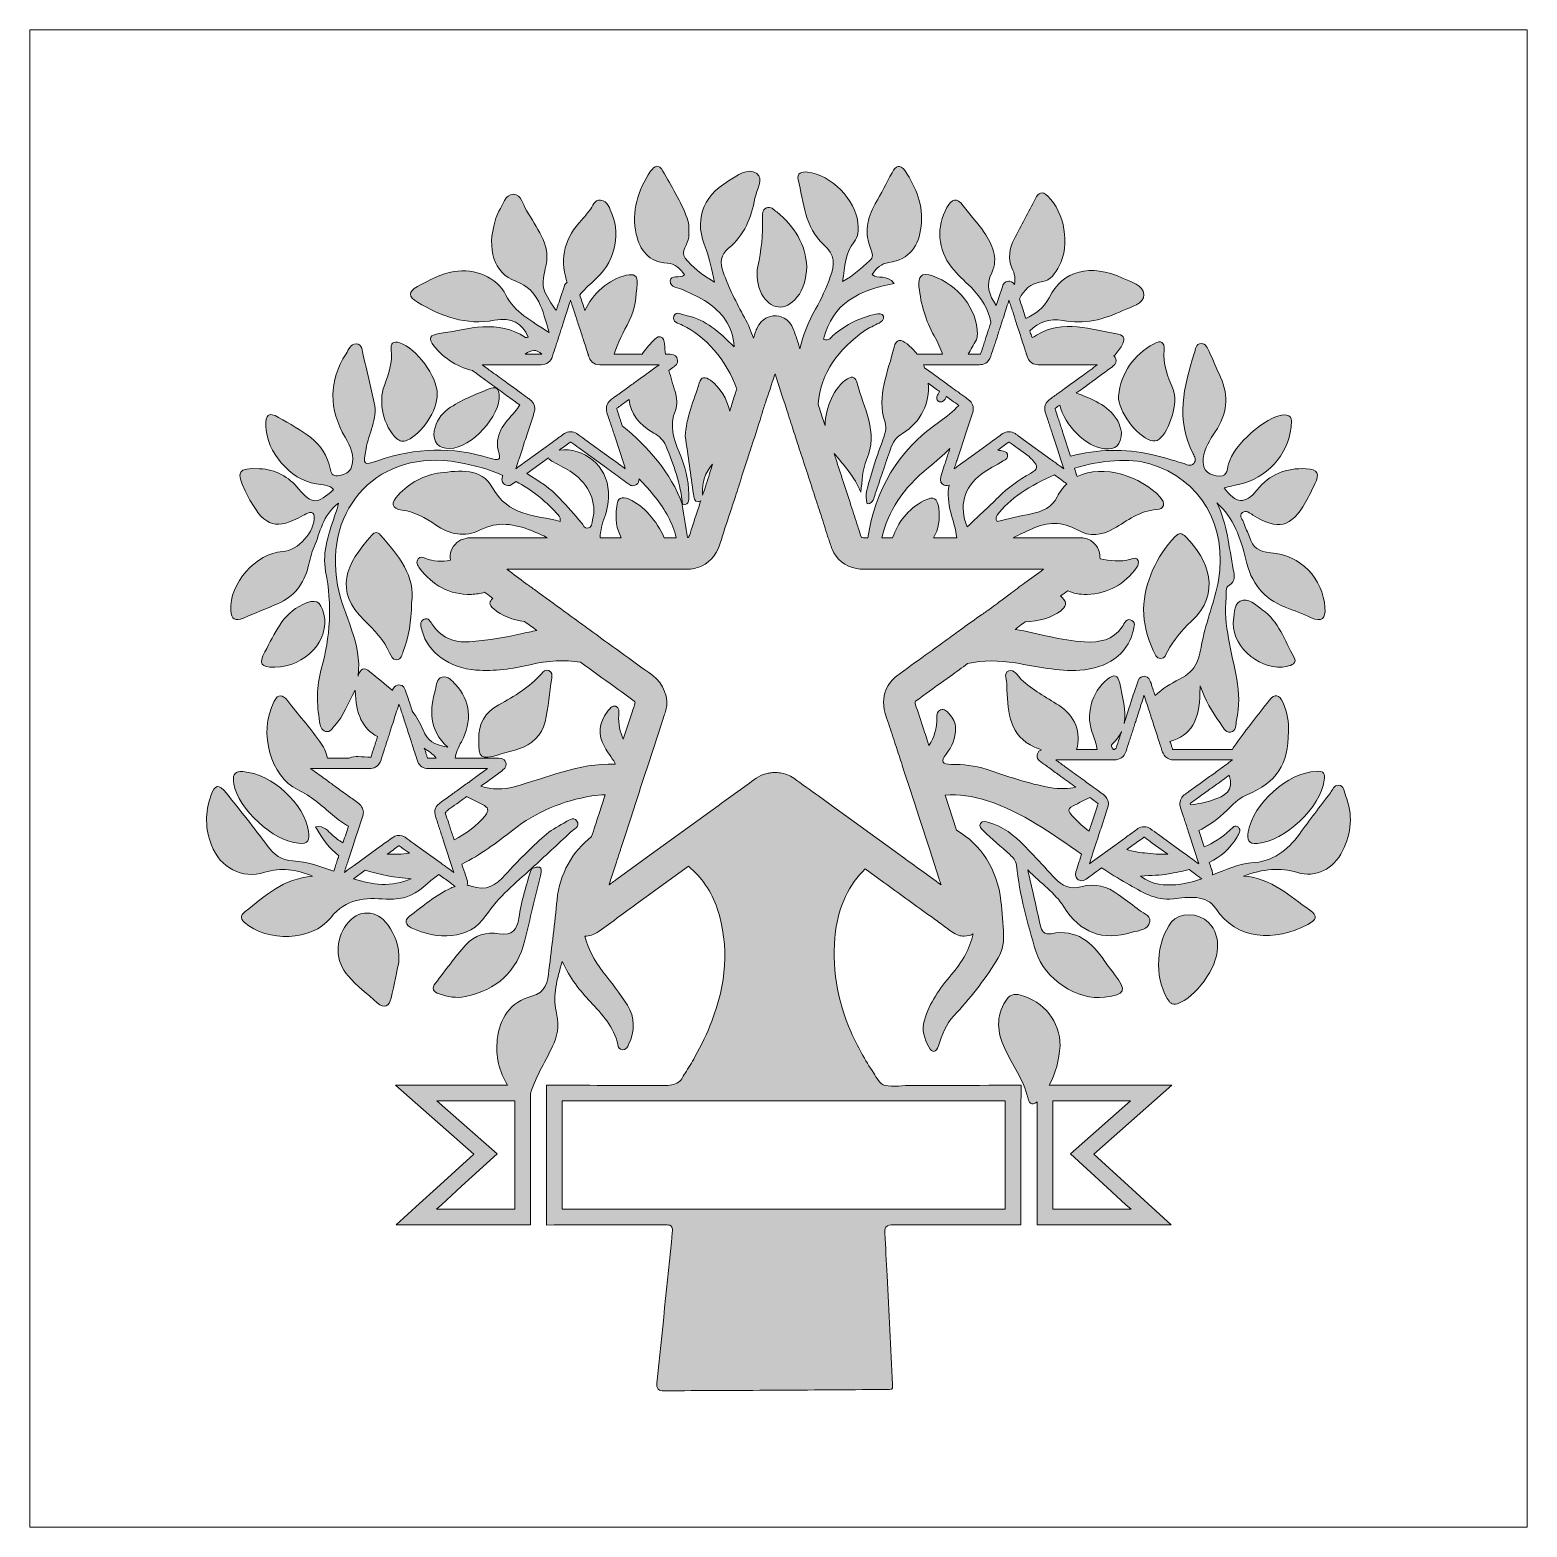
# Model space of a CAD drawing. Header units: inches. Extents: x 0 to 12, y -12 to 0.
import ezdxf

# ---------------------------------------------------------------- set-up
doc = ezdxf.new("R2010")
doc.units = ezdxf.units.IN
doc.header["$MEASUREMENT"] = 0
doc.layers.add('Layer 1', color=7, linetype='Continuous')

# ---------------------------------------------------------------- blocks, each defined once
blk = doc.blocks.new('block 2')
at = {"layer": 'Layer 1', "true_color": 0xffffff}
h = blk.add_hatch(color=7, dxfattribs=at)
h.dxf.hatch_style = 2
edge = h.paths.add_edge_path()
edge.add_spline(control_points=[(10.545, -6.135), (10.532, -6.103), (10.535, -6.058), (10.489, -6.054), (10.451, -6.051), (10.442, -6.091), (10.424, -6.115), (10.34, -6.225), (10.256, -6.334), (10.175, -6.446), (10.078, -6.579), (9.963, -6.666), (9.786, -6.677), (9.683, -6.683), (9.582, -6.735), (9.482, -6.771), (9.481, -6.771), (9.481, -6.772), (9.48, -6.772), (9.48, -6.769), (9.48, -6.766), (9.48, -6.763), (9.48, -6.763), (9.48, -6.762), (9.48, -6.762), (9.479, -6.75), (9.475, -6.739), (9.473, -6.732), (9.472, -6.73), (9.471, -6.729), (9.471, -6.727), (9.465, -6.709), (9.459, -6.691), (9.453, -6.673), (9.542, -6.63), (9.619, -6.567), (9.676, -6.467), (9.69, -6.444), (9.71, -6.414), (9.687, -6.391), (9.659, -6.364), (9.637, -6.397), (9.618, -6.414), (9.554, -6.474), (9.485, -6.517), (9.413, -6.548), (9.413, -6.548), (9.37, -6.416), (9.37, -6.416), (9.429, -6.388), (9.487, -6.35), (9.543, -6.302), (9.611, -6.244), (9.666, -6.169), (9.753, -6.132), (9.996, -6.028), (10.088, -5.892), (10.087, -5.621), (10.091, -5.551), (10.078, -5.471), (10.044, -5.393), (10.016, -5.326), (9.979, -5.316), (9.933, -5.374), (9.843, -5.488), (9.754, -5.603), (9.668, -5.721), (9.657, -5.736), (9.647, -5.751), (9.639, -5.767), (9.639, -5.767), (9.404, -5.767), (9.404, -5.767), (9.324, -5.767), (9.245, -5.767), (9.165, -5.767), (9.162, -5.767), (9.16, -5.766), (9.159, -5.766), (9.156, -5.758), (9.153, -5.75), (9.15, -5.741), (9.15, -5.741), (9.149, -5.737), (9.149, -5.737), (9.145, -5.725), (9.142, -5.714), (9.138, -5.703), (9.304, -5.657), (9.379, -5.53), (9.378, -5.315), (9.378, -5.296), (9.38, -5.276), (9.381, -5.257), (9.42, -5.368), (9.472, -5.465), (9.539, -5.554), (9.562, -5.584), (9.576, -5.635), (9.622, -5.629), (9.673, -5.622), (9.663, -5.567), (9.671, -5.532), (9.697, -5.423), (9.692, -5.313), (9.673, -5.203), (9.635, -4.986), (9.564, -4.773), (9.588, -4.548), (9.592, -4.514), (9.577, -4.472), (9.614, -4.45), (9.668, -4.417), (9.654, -4.372), (9.645, -4.325), (9.611, -4.145), (9.597, -3.96), (9.514, -3.791), (9.651, -3.913), (9.706, -4.076), (9.745, -4.244), (9.787, -4.428), (9.884, -4.559), (10.062, -4.627), (10.132, -4.653), (10.201, -4.681), (10.27, -4.711), (10.355, -4.747), (10.386, -4.72), (10.38, -4.63), (10.365, -4.399), (10.186, -4.207), (9.946, -4.19), (9.851, -4.184), (9.801, -4.148), (9.774, -4.064), (9.762, -4.026), (9.742, -3.991), (9.731, -3.954), (9.723, -3.926), (9.685, -3.895), (9.718, -3.868), (9.746, -3.845), (9.776, -3.873), (9.803, -3.889), (10.004, -4.015), (10.108, -3.989), (10.224, -3.785), (10.252, -3.737), (10.275, -3.687), (10.3, -3.638), (10.34, -3.56), (10.322, -3.521), (10.23, -3.517), (10.069, -3.51), (9.936, -3.559), (9.835, -3.688), (9.744, -3.804), (9.664, -3.799), (9.572, -3.67), (9.612, -3.661), (9.65, -3.651), (9.688, -3.643), (9.91, -3.596), (10.085, -3.407), (10.108, -3.185), (10.113, -3.14), (10.126, -3.08), (10.049, -3.086), (9.907, -3.095), (9.643, -3.33), (9.607, -3.479), (9.594, -3.534), (9.596, -3.592), (9.509, -3.574), (9.429, -3.558), (9.394, -3.516), (9.405, -3.434), (9.416, -3.353), (9.457, -3.286), (9.501, -3.22), (9.594, -3.082), (9.614, -2.937), (9.543, -2.783), (9.512, -2.715), (9.483, -2.646), (9.452, -2.577), (9.439, -2.548), (9.425, -2.514), (9.389, -2.514), (9.341, -2.515), (9.343, -2.562), (9.333, -2.593), (9.246, -2.86), (9.183, -3.127), (9.324, -3.397), (9.336, -3.42), (9.35, -3.451), (9.329, -3.475), (9.301, -3.506), (9.27, -3.48), (9.241, -3.472), (9.157, -3.45), (9.075, -3.42), (8.991, -3.403), (8.774, -3.357), (8.56, -3.359), (8.341, -3.416), (8.341, -3.416), (8.28, -3.229), (8.28, -3.229), (8.27, -3.199), (8.26, -3.168), (8.25, -3.138), (8.248, -3.13), (8.245, -3.122), (8.242, -3.114), (8.235, -3.092), (8.228, -3.07), (8.22, -3.047), (8.217, -3.038), (8.217, -3.034), (8.217, -3.034), (8.217, -3.033), (8.218, -3.033), (8.219, -3.032), (8.23, -3.024), (8.242, -3.015), (8.254, -3.007), (8.293, -3.167), (8.465, -3.344), (8.613, -3.358), (8.703, -3.366), (8.746, -3.326), (8.75, -3.225), (8.741, -3.199), (8.735, -3.158), (8.715, -3.126), (8.637, -3.004), (8.511, -2.958), (8.387, -2.91), (8.405, -2.897), (8.423, -2.884), (8.441, -2.872), (8.458, -2.86), (8.474, -2.848), (8.49, -2.836), (8.499, -2.829), (8.508, -2.822), (8.517, -2.816), (8.57, -2.777), (8.624, -2.738), (8.677, -2.699), (8.677, -2.699), (8.678, -2.698), (8.678, -2.698), (8.71, -2.677), (8.708, -2.65), (8.703, -2.637), (8.702, -2.631), (8.697, -2.62), (8.688, -2.612), (8.714, -2.588), (8.736, -2.56), (8.753, -2.529), (8.776, -2.486), (8.777, -2.449), (8.723, -2.439), (8.504, -2.403), (8.285, -2.315), (8.067, -2.447), (8.057, -2.453), (8.045, -2.462), (8.032, -2.466), (8.031, -2.461), (8.029, -2.456), (8.028, -2.452), (8.023, -2.439), (8.019, -2.426), (8.015, -2.413), (8.086, -2.344), (8.168, -2.307), (8.279, -2.329), (8.448, -2.362), (8.609, -2.322), (8.761, -2.248), (8.826, -2.217), (8.931, -2.201), (8.928, -2.12), (8.925, -2.044), (8.824, -2.021), (8.758, -1.989), (8.504, -1.87), (8.278, -1.926), (8.169, -2.146), (8.126, -2.232), (8.055, -2.275), (7.983, -2.314), (7.979, -2.304), (7.976, -2.294), (7.973, -2.284), (7.967, -2.266), (7.962, -2.249), (7.956, -2.231), (7.948, -2.206), (7.939, -2.18), (7.931, -2.155), (7.966, -2.086), (8.016, -2.031), (8.116, -2.017), (8.18, -2.009), (8.219, -1.949), (8.25, -1.892), (8.338, -1.723), (8.294, -1.464), (8.159, -1.332), (8.112, -1.287), (8.084, -1.304), (8.059, -1.352), (8.002, -1.46), (7.944, -1.568), (7.889, -1.677), (7.852, -1.75), (7.836, -1.833), (7.871, -1.906), (7.895, -1.957), (7.899, -2), (7.892, -2.04), (7.878, -2.016), (7.856, -2.014), (7.846, -2.014), (7.834, -2.014), (7.812, -2.019), (7.799, -2.047), (7.799, -2.047), (7.799, -2.048), (7.799, -2.048), (7.797, -2.052), (7.796, -2.056), (7.795, -2.058), (7.795, -2.058), (7.767, -2.145), (7.767, -2.145), (7.76, -2.166), (7.753, -2.187), (7.746, -2.208), (7.686, -2.125), (7.661, -2.046), (7.709, -1.946), (7.766, -1.827), (7.712, -1.72), (7.649, -1.623), (7.6, -1.548), (7.534, -1.483), (7.481, -1.41), (7.427, -1.336), (7.389, -1.356), (7.35, -1.423), (7.264, -1.575), (7.275, -1.762), (7.387, -1.902), (7.433, -1.96), (7.49, -2.01), (7.543, -2.063), (7.629, -2.149), (7.683, -2.241), (7.703, -2.342), (7.7, -2.351), (7.697, -2.36), (7.694, -2.368), (7.69, -2.383), (7.685, -2.397), (7.68, -2.412), (7.675, -2.429), (7.669, -2.447), (7.663, -2.465), (7.659, -2.48), (7.654, -2.495), (7.649, -2.509), (7.64, -2.536), (7.631, -2.563), (7.623, -2.59), (7.62, -2.597), (7.619, -2.599), (7.619, -2.599), (7.618, -2.599), (7.616, -2.6), (7.61, -2.6), (7.61, -2.6), (7.519, -2.6), (7.519, -2.6), (7.541, -2.562), (7.563, -2.523), (7.586, -2.485), (7.595, -2.47), (7.593, -2.447), (7.594, -2.44), (7.596, -2.238), (7.438, -2.041), (7.235, -1.972), (7.144, -1.941), (7.117, -1.975), (7.126, -2.059), (7.141, -2.198), (7.179, -2.332), (7.248, -2.452), (7.276, -2.502), (7.299, -2.551), (7.315, -2.6), (7.315, -2.6), (7.111, -2.6), (7.111, -2.6), (7.089, -2.57), (7.061, -2.542), (7.03, -2.517), (6.981, -2.478), (6.942, -2.476), (6.926, -2.544), (6.881, -2.741), (6.782, -2.931), (6.854, -3.143), (6.872, -3.197), (6.848, -3.252), (6.83, -3.304), (6.798, -3.397), (6.761, -3.489), (6.738, -3.585), (6.72, -3.653), (6.686, -3.723), (6.711, -3.799), (6.764, -3.791), (6.764, -3.751), (6.775, -3.719), (6.816, -3.599), (6.856, -3.48), (6.897, -3.361), (6.915, -3.307), (6.943, -3.264), (6.995, -3.234), (7.143, -3.145), (7.213, -2.987), (7.2, -2.832), (7.228, -2.852), (7.256, -2.873), (7.285, -2.894), (7.287, -2.895), (7.289, -2.896), (7.29, -2.898), (7.288, -2.902), (7.286, -2.906), (7.284, -2.91), (7.272, -2.931), (7.251, -2.964), (7.29, -2.98), (7.317, -2.99), (7.335, -2.963), (7.344, -2.943), (7.344, -2.941), (7.345, -2.94), (7.346, -2.938), (7.361, -2.949), (7.375, -2.959), (7.39, -2.97), (7.408, -2.983), (7.427, -2.997), (7.445, -3.01), (7.4, -3.057), (7.349, -3.099), (7.294, -3.138), (6.95, -3.374), (6.775, -3.693), (6.716, -4.07), (6.716, -4.07), (6.682, -4.07), (6.682, -4.07), (6.674, -4.07), (6.668, -4.068), (6.665, -4.067), (6.656, -4.043), (6.648, -4.018), (6.639, -3.992), (6.639, -3.992), (6.635, -3.979), (6.635, -3.979), (6.617, -3.924), (6.599, -3.868), (6.581, -3.813), (6.561, -3.748), (6.54, -3.684), (6.519, -3.62), (6.499, -3.559), (6.479, -3.498), (6.459, -3.437), (6.455, -3.423), (6.45, -3.409), (6.446, -3.395), (6.526, -3.491), (6.609, -3.581), (6.659, -3.705), (6.673, -3.617), (6.671, -3.523), (6.706, -3.445), (6.804, -3.221), (6.68, -3.031), (6.63, -2.83), (6.62, -2.791), (6.597, -2.768), (6.552, -2.797), (6.446, -2.862), (6.377, -3.025), (6.373, -3.171), (6.373, -3.171), (6.373, -3.171), (6.373, -3.171), (6.366, -3.151), (6.36, -3.131), (6.353, -3.111), (6.341, -3.073), (6.329, -3.035), (6.317, -2.997), (6.317, -2.997), (6.317, -2.997), (6.317, -2.997), (6.337, -2.744), (6.484, -2.56), (6.691, -2.41), (6.726, -2.385), (6.768, -2.371), (6.806, -2.349), (6.825, -2.338), (6.851, -2.323), (6.841, -2.295), (6.831, -2.266), (6.802, -2.274), (6.78, -2.279), (6.653, -2.304), (6.543, -2.362), (6.443, -2.443), (6.422, -2.461), (6.407, -2.498), (6.362, -2.479), (6.429, -2.187), (6.654, -2.083), (6.928, -2.033), (6.87, -1.953), (6.796, -2.002), (6.751, -1.961), (6.783, -1.906), (6.825, -1.873), (6.884, -1.865), (7.051, -1.84), (7.125, -1.732), (7.143, -1.574), (7.162, -1.408), (7.105, -1.264), (7.014, -1.13), (6.973, -1.071), (6.939, -1.088), (6.91, -1.144), (6.866, -1.228), (6.822, -1.311), (6.776, -1.394), (6.71, -1.51), (6.688, -1.63), (6.74, -1.756), (6.755, -1.792), (6.763, -1.823), (6.729, -1.852), (6.665, -1.907), (6.605, -1.967), (6.513, -2.017), (6.535, -1.894), (6.532, -1.787), (6.607, -1.699), (6.64, -1.659), (6.642, -1.604), (6.637, -1.552), (6.621, -1.363), (6.421, -1.16), (6.233, -1.139), (6.185, -1.134), (6.145, -1.149), (6.157, -1.2), (6.202, -1.382), (6.212, -1.585), (6.361, -1.719), (6.455, -1.804), (6.452, -1.884), (6.415, -1.98), (6.382, -2.068), (6.344, -2.156), (6.297, -2.237), (6.237, -2.342), (6.196, -2.448), (6.172, -2.555), (6.172, -2.555), (6.172, -2.555), (6.172, -2.555), (6.172, -2.555), (6.157, -2.508), (6.157, -2.508), (6.146, -2.475), (6.135, -2.442), (6.123, -2.408), (6.085, -2.301), (6.003, -2.291), (5.969, -2.292), (5.932, -2.292), (5.865, -2.307), (5.827, -2.393), (5.827, -2.393), (5.826, -2.395), (5.826, -2.395), (5.819, -2.408), (5.816, -2.42), (5.814, -2.427), (5.814, -2.427), (5.8, -2.471), (5.8, -2.471), (5.8, -2.471), (5.8, -2.471), (5.8, -2.471), (5.781, -2.415), (5.757, -2.36), (5.727, -2.305), (5.663, -2.187), (5.602, -2.067), (5.556, -1.941), (5.529, -1.867), (5.536, -1.802), (5.6, -1.749), (5.727, -1.646), (5.782, -1.502), (5.811, -1.349), (5.824, -1.283), (5.885, -1.194), (5.826, -1.151), (5.753, -1.099), (5.668, -1.169), (5.6, -1.21), (5.379, -1.344), (5.324, -1.531), (5.419, -1.761), (5.45, -1.836), (5.461, -1.918), (5.487, -2.021), (5.381, -1.962), (5.309, -1.9), (5.252, -1.828), (5.21, -1.775), (5.278, -1.719), (5.28, -1.661), (5.283, -1.609), (5.287, -1.558), (5.268, -1.509), (5.218, -1.375), (5.142, -1.255), (5.073, -1.131), (5.041, -1.073), (5.006, -1.087), (4.975, -1.133), (4.872, -1.286), (4.819, -1.454), (4.86, -1.638), (4.889, -1.765), (4.96, -1.861), (5.107, -1.869), (5.173, -1.872), (5.211, -1.915), (5.246, -1.963), (5.208, -1.996), (5.134, -1.957), (5.132, -2.012), (5.129, -2.068), (5.199, -2.065), (5.24, -2.085), (5.303, -2.117), (5.371, -2.142), (5.428, -2.182), (5.545, -2.263), (5.633, -2.366), (5.645, -2.54), (5.524, -2.422), (5.417, -2.321), (5.267, -2.291), (5.231, -2.284), (5.18, -2.249), (5.161, -2.294), (5.143, -2.339), (5.199, -2.352), (5.233, -2.368), (5.405, -2.448), (5.589, -2.647), (5.665, -2.879), (5.662, -2.888), (5.659, -2.897), (5.656, -2.907), (5.644, -2.942), (5.633, -2.978), (5.622, -3.012), (5.622, -3.012), (5.61, -3.053), (5.61, -3.053), (5.61, -3.053), (5.61, -3.054), (5.609, -3.055), (5.609, -3.055), (5.609, -3.055), (5.609, -3.055), (5.587, -2.958), (5.535, -2.867), (5.454, -2.808), (5.412, -2.777), (5.381, -2.777), (5.365, -2.83), (5.321, -2.973), (5.258, -3.111), (5.253, -3.256), (5.275, -3.415), (5.296, -3.567), (5.318, -3.719), (5.322, -3.745), (5.321, -3.784), (5.357, -3.782), (5.365, -3.782), (5.372, -3.779), (5.377, -3.775), (5.374, -3.782), (5.372, -3.789), (5.37, -3.795), (5.344, -3.875), (5.317, -3.957), (5.291, -4.038), (5.284, -4.06), (5.279, -4.067), (5.279, -4.067), (5.278, -4.067), (5.276, -4.068), (5.27, -4.069), (5.256, -3.982), (5.243, -3.894), (5.229, -3.806), (5.229, -3.806), (5.23, -3.807), (5.23, -3.807), (5.23, -3.807), (5.23, -3.807), (5.23, -3.807), (5.23, -3.807), (5.23, -3.807), (5.23, -3.806), (5.135, -3.539), (4.954, -3.346), (4.748, -3.172), (4.744, -3.161), (4.74, -3.149), (4.736, -3.138), (4.734, -3.13), (4.731, -3.122), (4.729, -3.114), (4.722, -3.092), (4.714, -3.07), (4.706, -3.047), (4.703, -3.038), (4.704, -3.034), (4.703, -3.034), (4.704, -3.033), (4.704, -3.033), (4.705, -3.032), (4.729, -3.014), (4.754, -2.996), (4.779, -2.979), (4.779, -2.979), (4.797, -2.966), (4.797, -2.966), (4.799, -2.964), (4.801, -2.963), (4.803, -2.962), (4.813, -3.074), (4.878, -3.161), (5.001, -3.232), (5.044, -3.256), (5.078, -3.287), (5.097, -3.332), (5.158, -3.486), (5.218, -3.639), (5.23, -3.806), (5.294, -3.807), (5.282, -3.757), (5.281, -3.722), (5.28, -3.606), (5.252, -3.494), (5.206, -3.389), (5.158, -3.278), (5.124, -3.171), (5.174, -3.049), (5.192, -3.003), (5.186, -2.947), (5.171, -2.897), (5.153, -2.841), (5.136, -2.785), (5.122, -2.729), (5.136, -2.719), (5.149, -2.709), (5.163, -2.699), (5.163, -2.699), (5.164, -2.698), (5.164, -2.698), (5.196, -2.677), (5.194, -2.65), (5.189, -2.637), (5.186, -2.625), (5.174, -2.598), (5.132, -2.6), (5.132, -2.6), (5.095, -2.6), (5.095, -2.6), (5.091, -2.573), (5.088, -2.545), (5.086, -2.517), (5.084, -2.493), (5.08, -2.467), (5.054, -2.46), (5.028, -2.453), (5.012, -2.476), (4.995, -2.492), (4.961, -2.526), (4.931, -2.562), (4.906, -2.6), (4.906, -2.6), (4.807, -2.6), (4.807, -2.6), (4.766, -2.6), (4.725, -2.6), (4.684, -2.6), (4.71, -2.509), (4.758, -2.421), (4.804, -2.332), (4.852, -2.241), (4.858, -2.136), (4.867, -2.034), (4.873, -1.969), (4.842, -1.952), (4.78, -1.966), (4.641, -2), (4.507, -2.115), (4.448, -2.249), (4.446, -2.243), (4.444, -2.237), (4.442, -2.231), (4.43, -2.195), (4.419, -2.16), (4.407, -2.124), (4.438, -2.087), (4.475, -2.05), (4.519, -2.012), (4.679, -1.875), (4.741, -1.655), (4.666, -1.478), (4.647, -1.432), (4.633, -1.371), (4.574, -1.364), (4.523, -1.358), (4.512, -1.416), (4.485, -1.448), (4.464, -1.472), (4.446, -1.498), (4.424, -1.521), (4.29, -1.661), (4.244, -1.821), (4.302, -2.01), (4.303, -2.014), (4.304, -2.018), (4.305, -2.022), (4.298, -2.027), (4.291, -2.035), (4.285, -2.047), (4.285, -2.047), (4.285, -2.048), (4.285, -2.048), (4.283, -2.052), (4.282, -2.056), (4.281, -2.058), (4.281, -2.058), (4.253, -2.145), (4.253, -2.145), (4.245, -2.169), (4.237, -2.193), (4.229, -2.217), (4.226, -2.225), (4.224, -2.233), (4.221, -2.241), (4.219, -2.243), (4.217, -2.245), (4.215, -2.247), (4.097, -2.067), (4.097, -2.067), (4.137, -1.882), (4.155, -1.801), (4.137, -1.725), (4.1, -1.653), (4.063, -1.583), (4.024, -1.515), (3.981, -1.448), (3.951, -1.4), (3.94, -1.318), (3.876, -1.317), (3.806, -1.317), (3.793, -1.402), (3.759, -1.453), (3.745, -1.476), (3.736, -1.503), (3.729, -1.53), (3.66, -1.755), (3.717, -1.949), (3.895, -2.015), (4.085, -2.086), (4.104, -2.243), (4.163, -2.424), (4.162, -2.425), (4.162, -2.426), (4.162, -2.426), (4.014, -2.328), (3.887, -2.265), (3.815, -2.125), (3.74, -1.978), (3.565, -1.91), (3.401, -1.936), (3.293, -1.954), (3.201, -2.007), (3.107, -2.057), (3.027, -2.1), (3.034, -2.137), (3.106, -2.181), (3.296, -2.298), (3.495, -2.369), (3.724, -2.327), (3.861, -2.302), (3.947, -2.349), (3.994, -2.462), (3.987, -2.462), (3.977, -2.467), (3.972, -2.464), (3.749, -2.316), (3.515, -2.399), (3.284, -2.433), (3.239, -2.44), (3.183, -2.453), (3.224, -2.513), (3.296, -2.618), (3.417, -2.698), (3.546, -2.73), (3.554, -2.736), (3.562, -2.741), (3.57, -2.747), (3.597, -2.767), (3.624, -2.787), (3.652, -2.807), (3.691, -2.836), (3.731, -2.865), (3.771, -2.894), (3.806, -2.919), (3.841, -2.945), (3.876, -2.97), (3.893, -2.982), (3.909, -2.994), (3.926, -3.006), (3.913, -3.026), (3.901, -3.046), (3.887, -3.061), (3.804, -3.154), (3.714, -3.245), (3.76, -3.395), (3.783, -3.468), (3.719, -3.441), (3.687, -3.432), (3.387, -3.339), (3.089, -3.349), (2.793, -3.451), (2.669, -3.494), (2.671, -3.491), (2.694, -3.357), (2.715, -3.234), (2.789, -3.12), (2.76, -2.988), (2.732, -2.861), (2.703, -2.734), (2.671, -2.608), (2.662, -2.574), (2.667, -2.518), (2.615, -2.516), (2.57, -2.514), (2.555, -2.563), (2.534, -2.595), (2.393, -2.816), (2.396, -3.04), (2.527, -3.265), (2.57, -3.338), (2.605, -3.412), (2.578, -3.501), (2.562, -3.551), (2.522, -3.563), (2.478, -3.572), (2.441, -3.58), (2.414, -3.564), (2.408, -3.527), (2.367, -3.29), (2.168, -3.211), (1.993, -3.106), (1.913, -3.058), (1.887, -3.088), (1.89, -3.172), (1.896, -3.385), (2.084, -3.603), (2.294, -3.639), (2.342, -3.648), (2.395, -3.641), (2.434, -3.683), (2.303, -3.804), (2.26, -3.804), (2.155, -3.68), (2.072, -3.581), (1.97, -3.522), (1.839, -3.517), (1.668, -3.509), (1.649, -3.539), (1.725, -3.694), (1.739, -3.722), (1.753, -3.751), (1.769, -3.778), (1.886, -3.985), (1.978, -4.009), (2.187, -3.893), (2.204, -3.883), (2.222, -3.875), (2.241, -3.869), (2.265, -3.862), (2.277, -3.874), (2.278, -3.899), (2.287, -4.02), (2.15, -4.173), (2.026, -4.181), (1.81, -4.194), (1.598, -4.436), (1.609, -4.653), (1.613, -4.726), (1.648, -4.74), (1.711, -4.714), (1.802, -4.675), (1.894, -4.639), (1.984, -4.6), (2.117, -4.543), (2.196, -4.441), (2.231, -4.302), (2.244, -4.248), (2.255, -4.193), (2.278, -4.143), (2.329, -4.028), (2.341, -3.891), (2.474, -3.792), (2.463, -3.832), (2.459, -3.851), (2.452, -3.868), (2.4, -4.022), (2.339, -4.18), (2.37, -4.341), (2.422, -4.607), (2.409, -4.864), (2.335, -5.123), (2.296, -5.26), (2.299, -5.405), (2.322, -5.547), (2.327, -5.577), (2.334, -5.613), (2.37, -5.622), (2.408, -5.632), (2.423, -5.597), (2.444, -5.575), (2.514, -5.497), (2.548, -5.397), (2.607, -5.293), (2.612, -5.486), (2.666, -5.6), (2.786, -5.664), (2.782, -5.676), (2.778, -5.689), (2.774, -5.701), (2.77, -5.716), (2.765, -5.731), (2.76, -5.746), (2.751, -5.772), (2.742, -5.799), (2.734, -5.826), (2.733, -5.827), (2.733, -5.829), (2.732, -5.83), (2.699, -5.828), (2.665, -5.826), (2.632, -5.824), (2.609, -5.822), (2.58, -5.825), (2.56, -5.836), (2.56, -5.836), (2.385, -5.836), (2.385, -5.836), (2.374, -5.788), (2.352, -5.743), (2.321, -5.7), (2.239, -5.589), (2.15, -5.484), (2.065, -5.376), (2.026, -5.326), (1.99, -5.319), (1.958, -5.38), (1.825, -5.641), (1.935, -5.987), (2.144, -6.088), (2.254, -6.141), (2.337, -6.217), (2.426, -6.292), (2.469, -6.328), (2.511, -6.358), (2.553, -6.383), (2.553, -6.383), (2.534, -6.441), (2.534, -6.441), (2.526, -6.464), (2.519, -6.487), (2.511, -6.51), (2.511, -6.51), (2.509, -6.515), (2.509, -6.515), (2.476, -6.497), (2.446, -6.475), (2.42, -6.45), (2.389, -6.422), (2.361, -6.376), (2.29, -6.387), (2.341, -6.486), (2.404, -6.562), (2.476, -6.619), (2.474, -6.623), (2.473, -6.627), (2.472, -6.632), (2.468, -6.643), (2.464, -6.655), (2.46, -6.667), (2.455, -6.682), (2.451, -6.696), (2.446, -6.71), (2.442, -6.722), (2.439, -6.733), (2.435, -6.744), (2.329, -6.704), (2.222, -6.668), (2.106, -6.661), (2.017, -6.655), (1.955, -6.611), (1.902, -6.538), (1.797, -6.395), (1.686, -6.257), (1.575, -6.118), (1.513, -6.04), (1.483, -6.046), (1.449, -6.14), (1.403, -6.272), (1.404, -6.404), (1.455, -6.534), (1.526, -6.717), (1.696, -6.809), (1.884, -6.751), (2.013, -6.712), (2.129, -6.728), (2.266, -6.783), (2.032, -6.802), (1.883, -6.942), (1.726, -7.067), (1.694, -7.092), (1.679, -7.118), (1.719, -7.153), (1.902, -7.313), (2.262, -7.306), (2.411, -7.116), (2.534, -6.959), (2.689, -6.954), (2.854, -6.967), (2.911, -6.971), (2.959, -6.965), (3.013, -6.95), (3.123, -6.921), (3.188, -6.825), (3.278, -6.77), (3.306, -6.79), (3.334, -6.811), (3.362, -6.831), (3.373, -6.839), (3.384, -6.847), (3.395, -6.855), (3.399, -6.858), (3.404, -6.862), (3.409, -6.865), (3.397, -6.869), (3.385, -6.873), (3.374, -6.879), (3.25, -6.934), (3.149, -7.024), (3.042, -7.104), (2.998, -7.137), (3.01, -7.174), (3.056, -7.196), (3.261, -7.294), (3.521, -7.299), (3.655, -7.099), (3.757, -6.947), (3.892, -6.838), (4.023, -6.719), (4.023, -6.719), (4.023, -6.719), (4.023, -6.719), (4.126, -6.623), (4.23, -6.528), (4.333, -6.431), (4.359, -6.406), (4.415, -6.385), (4.384, -6.341), (4.354, -6.3), (4.311, -6.341), (4.279, -6.358), (4.224, -6.388), (4.168, -6.419), (4.122, -6.461), (4.015, -6.56), (3.908, -6.66), (3.813, -6.77), (3.734, -6.859), (3.656, -6.906), (3.536, -6.863), (3.526, -6.86), (3.515, -6.857), (3.505, -6.856), (3.507, -6.849), (3.508, -6.841), (3.507, -6.833), (3.507, -6.833), (3.507, -6.832), (3.507, -6.832), (3.507, -6.819), (3.503, -6.809), (3.5, -6.802), (3.5, -6.8), (3.499, -6.798), (3.499, -6.797), (3.49, -6.769), (3.481, -6.741), (3.471, -6.713), (3.471, -6.713), (3.463, -6.686), (3.463, -6.686), (3.609, -6.612), (3.741, -6.516), (3.87, -6.414), (4.057, -6.267), (4.27, -6.178), (4.504, -6.14), (4.54, -6.134), (4.576, -6.131), (4.61, -6.13), (4.61, -6.13), (4.559, -6.289), (4.559, -6.289), (4.54, -6.348), (4.521, -6.407), (4.501, -6.466), (4.35, -6.585), (4.244, -6.765), (4.225, -6.972), (4.207, -7.16), (4.183, -7.347), (4.16, -7.535), (4.149, -7.627), (4.138, -7.715), (4.023, -7.745), (3.847, -7.79), (3.764, -7.926), (3.746, -8.092), (3.731, -8.225), (3.761, -8.349), (3.829, -8.459), (3.829, -8.459), (2.931, -8.459), (2.931, -8.459), (2.931, -8.459), (3.557, -9.01), (3.557, -9.01), (3.557, -9.01), (3.259, -9.283), (3.259, -9.283), (3.259, -9.283), (3.123, -9.407), (3.123, -9.407), (3.123, -9.407), (2.936, -9.578), (2.936, -9.578), (2.936, -9.578), (4.011, -9.578), (4.011, -9.578), (4.011, -9.578), (4.011, -8.525), (4.011, -8.525), (4.057, -8.381), (4.141, -8.255), (4.201, -8.119), (4.238, -8.037), (4.236, -7.952), (4.217, -7.864), (4.189, -7.735), (4.223, -7.613), (4.267, -7.466), (4.331, -7.606), (4.408, -7.7), (4.492, -7.79), (4.587, -7.891), (4.683, -7.991), (4.712, -8.133), (4.716, -8.154), (4.725, -8.172), (4.748, -8.174), (4.776, -8.176), (4.79, -8.154), (4.799, -8.133), (4.849, -8.025), (4.851, -7.916), (4.789, -7.816), (4.73, -7.722), (4.66, -7.636), (4.592, -7.549), (4.523, -7.46), (4.475, -7.365), (4.448, -7.263), (4.48, -7.264), (4.519, -7.255), (4.562, -7.223), (4.562, -7.223), (4.656, -7.156), (4.656, -7.156), (4.725, -7.105), (4.794, -7.055), (4.863, -7.005), (4.863, -7.005), (5.279, -6.704), (5.279, -6.704), (5.382, -6.79), (5.465, -6.907), (5.509, -7.041), (5.609, -7.347), (5.579, -7.653), (5.465, -7.945), (5.427, -8.044), (5.382, -8.14), (5.33, -8.232), (5.305, -8.276), (5.279, -8.319), (5.251, -8.361), (5.228, -8.395), (5.226, -8.423), (5.186, -8.442), (5.151, -8.46), (5.108, -8.461), (5.069, -8.461), (4.76, -8.46), (4.45, -8.459), (4.141, -8.459), (4.141, -8.832), (4.141, -9.205), (4.141, -9.579), (4.46, -9.578), (4.78, -9.578), (5.099, -9.578), (5.112, -9.578), (5.126, -9.578), (5.136, -9.586), (5.152, -9.598), (5.152, -9.622), (5.149, -9.642), (5.108, -10.043), (5.067, -10.444), (5.026, -10.846), (5.024, -10.863), (5.024, -10.883), (5.036, -10.896), (5.047, -10.907), (5.064, -10.907), (5.08, -10.907), (5.374, -10.907), (5.667, -10.905), (5.96, -10.903), (6.252, -10.902), (6.543, -10.899), (6.835, -10.898), (6.852, -10.898), (6.87, -10.898), (6.887, -10.898), (6.919, -10.898), (6.915, -10.882), (6.914, -10.857), (6.899, -10.566), (6.885, -10.275), (6.87, -9.984), (6.864, -9.87), (6.859, -9.757), (6.853, -9.644), (6.852, -9.628), (6.852, -9.61), (6.861, -9.597), (6.874, -9.58), (6.899, -9.578), (6.921, -9.578), (7.262, -9.578), (7.602, -9.578), (7.943, -9.578), (7.943, -9.205), (7.943, -8.832), (7.944, -8.459), (7.944, -8.459), (7.142, -8.46), (7.069, -8.46), (7.003, -8.46), (6.919, -8.474), (6.854, -8.46), (6.809, -8.45), (6.787, -8.398), (6.763, -8.361), (6.693, -8.257), (6.632, -8.148), (6.582, -8.033), (6.472, -7.78), (6.422, -7.501), (6.457, -7.225), (6.484, -7.022), (6.566, -6.847), (6.696, -6.725), (6.696, -6.725), (6.845, -6.833), (6.845, -6.833), (6.963, -6.918), (7.081, -7.003), (7.198, -7.089), (7.231, -7.112), (7.263, -7.136), (7.296, -7.16), (7.327, -7.183), (7.358, -7.206), (7.389, -7.229), (7.425, -7.255), (7.459, -7.264), (7.488, -7.264), (7.519, -7.264), (7.545, -7.254), (7.561, -7.245), (7.534, -7.362), (7.474, -7.471), (7.385, -7.574), (7.292, -7.682), (7.212, -7.797), (7.169, -7.937), (7.144, -8.017), (7.17, -8.085), (7.205, -8.152), (7.232, -8.204), (7.262, -8.199), (7.282, -8.142), (7.311, -8.056), (7.341, -7.97), (7.405, -7.902), (7.533, -7.767), (7.647, -7.622), (7.746, -7.464), (7.79, -7.395), (7.807, -7.329), (7.804, -7.255), (7.801, -7.164), (7.793, -7.074), (7.783, -6.983), (7.754, -6.727), (7.623, -6.527), (7.427, -6.415), (7.427, -6.415), (7.427, -6.415), (7.427, -6.415), (7.427, -6.415), (7.335, -6.133), (7.335, -6.133), (7.444, -6.125), (7.56, -6.14), (7.674, -6.178), (7.955, -6.271), (8.191, -6.441), (8.429, -6.606), (8.426, -6.618), (8.422, -6.629), (8.418, -6.641), (8.413, -6.658), (8.407, -6.675), (8.402, -6.692), (8.396, -6.711), (8.39, -6.729), (8.384, -6.747), (8.372, -6.785), (8.393, -6.804), (8.403, -6.811), (8.414, -6.818), (8.437, -6.827), (8.466, -6.806), (8.466, -6.806), (8.497, -6.784), (8.497, -6.784), (8.519, -6.767), (8.542, -6.751), (8.565, -6.734), (8.565, -6.734), (8.59, -6.716), (8.59, -6.716), (8.655, -6.759), (8.722, -6.801), (8.79, -6.839), (8.913, -6.908), (9.013, -6.98), (9.165, -6.964), (9.282, -6.951), (9.431, -6.927), (9.505, -7.042), (9.67, -7.294), (9.977, -7.312), (10.243, -7.17), (10.308, -7.135), (10.33, -7.102), (10.257, -7.053), (10.098, -6.946), (9.959, -6.8), (9.727, -6.782), (9.887, -6.724), (10.019, -6.712), (10.159, -6.754), (10.308, -6.798), (10.447, -6.727), (10.521, -6.581), (10.593, -6.436), (10.606, -6.288), (10.545, -6.135)], knot_values=[0, 0, 0, 0, 1, 1, 1, 2, 2, 2, 3, 3, 3, 4, 4, 4, 5, 5, 5, 6, 6, 6, 7, 7, 7, 8, 8, 8, 9, 9, 9, 10, 10, 10, 11, 11, 11, 12, 12, 12, 13, 13, 13, 14, 14, 14, 15, 15, 15, 16, 16, 16, 17, 17, 17, 18, 18, 18, 19, 19, 19, 20, 20, 20, 21, 21, 21, 22, 22, 22, 23, 23, 23, 24, 24, 24, 25, 25, 25, 26, 26, 26, 27, 27, 27, 28, 28, 28, 29, 29, 29, 30, 30, 30, 31, 31, 31, 32, 32, 32, 33, 33, 33, 34, 34, 34, 35, 35, 35, 36, 36, 36, 37, 37, 37, 38, 38, 38, 39, 39, 39, 40, 40, 40, 41, 41, 41, 42, 42, 42, 43, 43, 43, 44, 44, 44, 45, 45, 45, 46, 46, 46, 47, 47, 47, 48, 48, 48, 49, 49, 49, 50, 50, 50, 51, 51, 51, 52, 52, 52, 53, 53, 53, 54, 54, 54, 55, 55, 55, 56, 56, 56, 57, 57, 57, 58, 58, 58, 59, 59, 59, 60, 60, 60, 61, 61, 61, 62, 62, 62, 63, 63, 63, 64, 64, 64, 65, 65, 65, 66, 66, 66, 67, 67, 67, 68, 68, 68, 69, 69, 69, 70, 70, 70, 71, 71, 71, 72, 72, 72, 73, 73, 73, 74, 74, 74, 75, 75, 75, 76, 76, 76, 77, 77, 77, 78, 78, 78, 79, 79, 79, 80, 80, 80, 81, 81, 81, 82, 82, 82, 83, 83, 83, 84, 84, 84, 85, 85, 85, 86, 86, 86, 87, 87, 87, 88, 88, 88, 89, 89, 89, 90, 90, 90, 91, 91, 91, 92, 92, 92, 93, 93, 93, 94, 94, 94, 95, 95, 95, 96, 96, 96, 97, 97, 97, 98, 98, 98, 99, 99, 99, 100, 100, 100, 101, 101, 101, 102, 102, 102, 103, 103, 103, 104, 104, 104, 105, 105, 105, 106, 106, 106, 107, 107, 107, 108, 108, 108, 109, 109, 109, 110, 110, 110, 111, 111, 111, 112, 112, 112, 113, 113, 113, 114, 114, 114, 115, 115, 115, 116, 116, 116, 117, 117, 117, 118, 118, 118, 119, 119, 119, 120, 120, 120, 121, 121, 121, 122, 122, 122, 123, 123, 123, 124, 124, 124, 125, 125, 125, 126, 126, 126, 127, 127, 127, 128, 128, 128, 129, 129, 129, 130, 130, 130, 131, 131, 131, 132, 132, 132, 133, 133, 133, 134, 134, 134, 135, 135, 135, 136, 136, 136, 137, 137, 137, 138, 138, 138, 139, 139, 139, 140, 140, 140, 141, 141, 141, 142, 142, 142, 143, 143, 143, 144, 144, 144, 145, 145, 145, 146, 146, 146, 147, 147, 147, 148, 148, 148, 149, 149, 149, 150, 150, 150, 151, 151, 151, 152, 152, 152, 153, 153, 153, 154, 154, 154, 155, 155, 155, 156, 156, 156, 157, 157, 157, 158, 158, 158, 159, 159, 159, 160, 160, 160, 161, 161, 161, 162, 162, 162, 163, 163, 163, 164, 164, 164, 165, 165, 165, 166, 166, 166, 167, 167, 167, 168, 168, 168, 169, 169, 169, 170, 170, 170, 171, 171, 171, 172, 172, 172, 173, 173, 173, 174, 174, 174, 175, 175, 175, 176, 176, 176, 177, 177, 177, 178, 178, 178, 179, 179, 179, 180, 180, 180, 181, 181, 181, 182, 182, 182, 183, 183, 183, 184, 184, 184, 185, 185, 185, 186, 186, 186, 187, 187, 187, 188, 188, 188, 189, 189, 189, 190, 190, 190, 191, 191, 191, 192, 192, 192, 193, 193, 193, 194, 194, 194, 195, 195, 195, 196, 196, 196, 197, 197, 197, 198, 198, 198, 199, 199, 199, 200, 200, 200, 201, 201, 201, 202, 202, 202, 203, 203, 203, 204, 204, 204, 205, 205, 205, 206, 206, 206, 207, 207, 207, 208, 208, 208, 209, 209, 209, 210, 210, 210, 211, 211, 211, 212, 212, 212, 213, 213, 213, 214, 214, 214, 215, 215, 215, 216, 216, 216, 217, 217, 217, 218, 218, 218, 219, 219, 219, 220, 220, 220, 221, 221, 221, 222, 222, 222, 223, 223, 223, 224, 224, 224, 225, 225, 225, 226, 226, 226, 227, 227, 227, 228, 228, 228, 229, 229, 229, 230, 230, 230, 231, 231, 231, 232, 232, 232, 233, 233, 233, 234, 234, 234, 235, 235, 235, 236, 236, 236, 237, 237, 237, 238, 238, 238, 239, 239, 239, 240, 240, 240, 241, 241, 241, 242, 242, 242, 243, 243, 243, 244, 244, 244, 245, 245, 245, 246, 246, 246, 247, 247, 247, 248, 248, 248, 249, 249, 249, 250, 250, 250, 251, 251, 251, 252, 252, 252, 253, 253, 253, 254, 254, 254, 255, 255, 255, 256, 256, 256, 257, 257, 257, 258, 258, 258, 259, 259, 259, 260, 260, 260, 261, 261, 261, 262, 262, 262, 263, 263, 263, 264, 264, 264, 265, 265, 265, 266, 266, 266, 267, 267, 267, 268, 268, 268, 269, 269, 269, 270, 270, 270, 271, 271, 271, 272, 272, 272, 273, 273, 273, 274, 274, 274, 275, 275, 275, 276, 276, 276, 277, 277, 277, 278, 278, 278, 279, 279, 279, 280, 280, 280, 281, 281, 281, 282, 282, 282, 283, 283, 283, 284, 284, 284, 285, 285, 285, 286, 286, 286, 287, 287, 287, 288, 288, 288, 289, 289, 289, 290, 290, 290, 291, 291, 291, 292, 292, 292, 293, 293, 293, 294, 294, 294, 295, 295, 295, 296, 296, 296, 297, 297, 297, 298, 298, 298, 299, 299, 299, 300, 300, 300, 301, 301, 301, 302, 302, 302, 303, 303, 303, 304, 304, 304, 305, 305, 305, 306, 306, 306, 307, 307, 307, 308, 308, 308, 309, 309, 309, 310, 310, 310, 311, 311, 311, 312, 312, 312, 313, 313, 313, 314, 314, 314, 315, 315, 315, 316, 316, 316, 317, 317, 317, 318, 318, 318, 319, 319, 319, 320, 320, 320, 321, 321, 321, 322, 322, 322, 323, 323, 323, 324, 324, 324, 325, 325, 325, 326, 326, 326, 327, 327, 327, 328, 328, 328, 329, 329, 329, 330, 330, 330, 331, 331, 331, 332, 332, 332, 333, 333, 333, 334, 334, 334, 335, 335, 335, 336, 336, 336, 337, 337, 337, 338, 338, 338, 339, 339, 339, 340, 340, 340, 341, 341, 341, 342, 342, 342, 343, 343, 343, 344, 344, 344, 345, 345, 345, 346, 346, 346, 347, 347, 347, 348, 348, 348, 349, 349, 349, 350, 350, 350, 351, 351, 351, 352, 352, 352, 353, 353, 353, 354, 354, 354, 355, 355, 355, 356, 356, 356, 357, 357, 357, 358, 358, 358, 359, 359, 359, 360, 360, 360, 361, 361, 361, 362, 362, 362, 363, 363, 363, 364, 364, 364, 365, 365, 365, 366, 366, 366, 367, 367, 367, 368, 368, 368, 369, 369, 369, 370, 370, 370, 371, 371, 371, 372, 372, 372, 373, 373, 373, 374, 374, 374, 375, 375, 375, 376, 376, 376, 377, 377, 377, 378, 378, 378, 379, 379, 379, 380, 380, 380, 381, 381, 381, 382, 382, 382, 383, 383, 383, 384, 384, 384, 385, 385, 385, 386, 386, 386, 387, 387, 387, 388, 388, 388, 389, 389, 389, 390, 390, 390, 391, 391, 391, 392, 392, 392, 393, 393, 393, 394, 394, 394, 395, 395, 395, 396, 396, 396, 397, 397, 397, 398, 398, 398, 399, 399, 399, 400, 400, 400, 401, 401, 401, 402, 402, 402, 403, 403, 403, 404, 404, 404, 405, 405, 405, 406, 406, 406, 407, 407, 407, 408, 408, 408, 409, 409, 409, 410, 410, 410, 411, 411, 411, 412, 412, 412, 413, 413, 413, 414, 414, 414, 415, 415, 415, 416, 416, 416, 417, 417, 417, 418, 418, 418, 419, 419, 419, 420, 420, 420, 421, 421, 421, 422, 422, 422, 423, 423, 423, 424, 424, 424, 425, 425, 425, 426, 426, 426, 427, 427, 427, 428, 428, 428, 429, 429, 429, 430, 430, 430, 431, 431, 431, 432, 432, 432, 433, 433, 433, 434, 434, 434, 435, 435, 435, 436, 436, 436, 437, 437, 437, 438, 438, 438, 439, 439, 439, 440, 440, 440, 441, 441, 441, 442, 442, 442, 443, 443, 443, 444, 444, 444, 445, 445, 445, 446, 446, 446, 447, 447, 447, 448, 448, 448, 449, 449, 449, 450, 450, 450, 451, 451, 451, 452, 452, 452, 453, 453, 453, 454, 454, 454, 455, 455, 455, 456, 456, 456, 457, 457, 457, 458, 458, 458, 459, 459, 459, 460, 460, 460, 461, 461, 461, 462, 462, 462, 463, 463, 463, 464, 464, 464, 465, 465, 465, 466, 466, 466, 467, 467, 467, 468, 468, 468, 469, 469, 469, 470, 470, 470, 471, 471, 471, 472, 472, 472, 473, 473, 473, 474, 474, 474, 475, 475, 475, 476, 476, 476, 477, 477, 477, 478, 478, 478, 479, 479, 479, 480, 480, 480, 481, 481, 481, 482, 482, 482, 483, 483, 483, 484, 484, 484, 485, 485, 485, 486, 486, 486, 487, 487, 487, 488, 488, 488, 489, 489, 489, 490, 490, 490, 491, 491, 491, 492, 492, 492, 493, 493, 493, 494, 494, 494, 495, 495, 495, 496, 496, 496, 497, 497, 497, 498, 498, 498, 499, 499, 499, 500, 500, 500, 501, 501, 501, 502, 502, 502, 503, 503, 503, 504, 504, 504, 505, 505, 505, 506, 506, 506, 507, 507, 507, 508, 508, 508, 509, 509, 509, 510, 510, 510, 511, 511, 511, 512, 512, 512, 513, 513, 513, 514, 514, 514, 515, 515, 515, 516, 516, 516, 516], degree=3, periodic=1)
h.paths.add_polyline_path([(3.886, -9.453), (3.258, -9.453), (3.298, -9.417), (3.46, -9.268), (3.744, -9.008), (3.262, -8.584), (3.886, -8.584)])
edge = h.paths.add_edge_path()
edge.add_spline(control_points=[(9.477, -6.174), (9.419, -6.193), (9.361, -6.205), (9.302, -6.211), (9.3, -6.203), (9.301, -6.2), (9.301, -6.2), (9.301, -6.2), (9.301, -6.2), (9.302, -6.199), (9.326, -6.181), (9.352, -6.163), (9.376, -6.145), (9.376, -6.145), (9.394, -6.132), (9.394, -6.132), (9.409, -6.121), (9.425, -6.11), (9.44, -6.099), (9.467, -6.079), (9.496, -6.058), (9.524, -6.039), (9.541, -6.027), (9.558, -6.015), (9.574, -6.002), (9.583, -5.996), (9.592, -5.989), (9.601, -5.982), (9.605, -5.979), (9.609, -5.976), (9.613, -5.973), (9.65, -6.101), (9.581, -6.14), (9.477, -6.174)], knot_values=[0, 0, 0, 0, 1, 1, 1, 2, 2, 2, 3, 3, 3, 4, 4, 4, 5, 5, 5, 6, 6, 6, 7, 7, 7, 8, 8, 8, 9, 9, 9, 10, 10, 10, 11, 11, 11, 11], degree=3, periodic=1)
edge = h.paths.add_edge_path()
edge.add_spline(control_points=[(8.251, -3.595), (8.262, -3.603), (8.273, -3.611), (8.284, -3.619), (8.292, -3.625), (8.301, -3.632), (8.31, -3.638), (8.281, -3.666), (8.255, -3.701), (8.234, -3.742), (8.193, -3.823), (8.115, -3.863), (8.024, -3.879), (7.932, -3.895), (7.841, -3.92), (7.754, -3.939), (7.738, -3.916), (7.744, -3.901), (7.753, -3.889), (7.848, -3.76), (8.02, -3.647), (8.213, -3.567), (8.226, -3.577), (8.239, -3.586), (8.251, -3.595)], knot_values=[0, 0, 0, 0, 1, 1, 1, 2, 2, 2, 3, 3, 3, 4, 4, 4, 5, 5, 5, 6, 6, 6, 7, 7, 7, 8, 8, 8, 8], degree=3, periodic=1)
edge = h.paths.add_edge_path()
edge.add_spline(control_points=[(7.629, -3.559), (7.682, -3.52), (7.743, -3.49), (7.801, -3.455), (7.821, -3.443), (7.844, -3.43), (7.836, -3.401), (7.83, -3.378), (7.808, -3.378), (7.789, -3.374), (7.778, -3.371), (7.767, -3.369), (7.757, -3.368), (7.786, -3.347), (7.816, -3.325), (7.845, -3.304), (7.846, -3.304), (7.848, -3.304), (7.849, -3.304), (7.87, -3.319), (7.892, -3.334), (7.913, -3.35), (7.913, -3.35), (8.009, -3.42), (8.009, -3.42), (8.016, -3.428), (8.024, -3.436), (8.032, -3.444), (8.087, -3.499), (8.079, -3.521), (8.02, -3.554), (7.926, -3.605), (7.841, -3.669), (7.764, -3.744), (7.681, -3.825), (7.595, -3.905), (7.512, -3.984), (7.445, -3.817), (7.484, -3.667), (7.629, -3.559)], knot_values=[0, 0, 0, 0, 1, 1, 1, 2, 2, 2, 3, 3, 3, 4, 4, 4, 5, 5, 5, 6, 6, 6, 7, 7, 7, 8, 8, 8, 9, 9, 9, 10, 10, 10, 11, 11, 11, 12, 12, 12, 13, 13, 13, 13], degree=3, periodic=1)
edge = h.paths.add_edge_path()
edge.add_spline(control_points=[(7.439, -2.902), (7.42, -2.888), (7.401, -2.875), (7.381, -2.861), (7.366, -2.849), (7.35, -2.838), (7.334, -2.826), (7.33, -2.823), (7.326, -2.82), (7.322, -2.817), (7.286, -2.792), (7.251, -2.766), (7.215, -2.74), (7.2, -2.729), (7.186, -2.718), (7.171, -2.708), (7.168, -2.7), (7.165, -2.692), (7.161, -2.683), (7.161, -2.683), (7.332, -2.683), (7.332, -2.683), (7.332, -2.683), (7.473, -2.683), (7.473, -2.683), (7.473, -2.683), (7.61, -2.683), (7.61, -2.683), (7.626, -2.683), (7.644, -2.681), (7.661, -2.671), (7.678, -2.661), (7.693, -2.643), (7.702, -2.614), (7.711, -2.588), (7.719, -2.562), (7.728, -2.536), (7.733, -2.521), (7.738, -2.506), (7.743, -2.491), (7.749, -2.473), (7.754, -2.455), (7.76, -2.437), (7.764, -2.423), (7.769, -2.408), (7.774, -2.394), (7.777, -2.382), (7.781, -2.371), (7.785, -2.359), (7.793, -2.336), (7.8, -2.313), (7.808, -2.289), (7.808, -2.289), (7.812, -2.276), (7.812, -2.276), (7.815, -2.264), (7.818, -2.254), (7.822, -2.243), (7.83, -2.219), (7.838, -2.195), (7.846, -2.171), (7.846, -2.171), (7.847, -2.167), (7.847, -2.167), (7.857, -2.197), (7.867, -2.227), (7.877, -2.257), (7.879, -2.263), (7.881, -2.269), (7.883, -2.275), (7.886, -2.287), (7.89, -2.298), (7.894, -2.309), (7.898, -2.325), (7.903, -2.34), (7.908, -2.355), (7.909, -2.356), (7.909, -2.357), (7.909, -2.357), (7.915, -2.377), (7.922, -2.397), (7.929, -2.417), (7.935, -2.437), (7.942, -2.457), (7.948, -2.477), (7.955, -2.499), (7.962, -2.52), (7.969, -2.541), (7.972, -2.55), (7.975, -2.559), (7.978, -2.569), (7.981, -2.578), (7.984, -2.587), (7.986, -2.596), (7.986, -2.596), (7.988, -2.6), (7.988, -2.6), (7.991, -2.61), (7.994, -2.62), (7.998, -2.631), (8.01, -2.663), (8.043, -2.683), (8.081, -2.683), (8.081, -2.683), (8.139, -2.683), (8.139, -2.683), (8.139, -2.683), (8.557, -2.683), (8.557, -2.683), (8.547, -2.69), (8.538, -2.697), (8.528, -2.704), (8.508, -2.719), (8.488, -2.734), (8.468, -2.748), (8.459, -2.755), (8.449, -2.762), (8.44, -2.769), (8.424, -2.781), (8.409, -2.793), (8.394, -2.803), (8.364, -2.823), (8.335, -2.844), (8.307, -2.865), (8.303, -2.868), (8.299, -2.871), (8.295, -2.874), (8.284, -2.882), (8.273, -2.89), (8.262, -2.898), (8.262, -2.898), (8.249, -2.907), (8.249, -2.907), (8.249, -2.907), (8.244, -2.911), (8.244, -2.911), (8.219, -2.928), (8.194, -2.947), (8.169, -2.966), (8.149, -2.98), (8.12, -3.014), (8.142, -3.076), (8.148, -3.092), (8.154, -3.11), (8.159, -3.127), (8.16, -3.131), (8.162, -3.135), (8.163, -3.139), (8.166, -3.147), (8.168, -3.155), (8.171, -3.163), (8.181, -3.194), (8.191, -3.224), (8.201, -3.255), (8.201, -3.255), (8.238, -3.369), (8.238, -3.369), (8.238, -3.369), (8.26, -3.439), (8.26, -3.439), (8.26, -3.439), (8.281, -3.502), (8.281, -3.502), (8.283, -3.507), (8.284, -3.512), (8.286, -3.517), (8.259, -3.497), (8.231, -3.478), (8.204, -3.458), (8.201, -3.456), (8.198, -3.454), (8.195, -3.452), (8.192, -3.449), (8.188, -3.446), (8.184, -3.443), (8.184, -3.443), (7.962, -3.282), (7.962, -3.282), (7.947, -3.271), (7.932, -3.261), (7.917, -3.25), (7.91, -3.245), (7.904, -3.24), (7.897, -3.235), (7.869, -3.215), (7.825, -3.215), (7.798, -3.235), (7.765, -3.259), (7.733, -3.282), (7.7, -3.306), (7.7, -3.306), (7.583, -3.391), (7.583, -3.391), (7.583, -3.391), (7.441, -3.494), (7.441, -3.494), (7.441, -3.494), (7.433, -3.5), (7.433, -3.5), (7.425, -3.506), (7.417, -3.512), (7.409, -3.517), (7.411, -3.512), (7.412, -3.506), (7.414, -3.5), (7.419, -3.486), (7.424, -3.471), (7.428, -3.457), (7.432, -3.445), (7.436, -3.433), (7.44, -3.421), (7.447, -3.4), (7.454, -3.378), (7.461, -3.357), (7.461, -3.357), (7.479, -3.3), (7.479, -3.3), (7.487, -3.277), (7.494, -3.254), (7.502, -3.231), (7.502, -3.231), (7.509, -3.209), (7.509, -3.209), (7.509, -3.209), (7.549, -3.087), (7.549, -3.087), (7.552, -3.077), (7.556, -3.066), (7.559, -3.056), (7.568, -3.024), (7.553, -2.985), (7.524, -2.964), (7.516, -2.959), (7.509, -2.953), (7.501, -2.947), (7.48, -2.932), (7.46, -2.917), (7.439, -2.902)], knot_values=[0, 0, 0, 0, 1, 1, 1, 2, 2, 2, 3, 3, 3, 4, 4, 4, 5, 5, 5, 6, 6, 6, 7, 7, 7, 8, 8, 8, 9, 9, 9, 10, 10, 10, 11, 11, 11, 12, 12, 12, 13, 13, 13, 14, 14, 14, 15, 15, 15, 16, 16, 16, 17, 17, 17, 18, 18, 18, 19, 19, 19, 20, 20, 20, 21, 21, 21, 22, 22, 22, 23, 23, 23, 24, 24, 24, 25, 25, 25, 26, 26, 26, 27, 27, 27, 28, 28, 28, 29, 29, 29, 30, 30, 30, 31, 31, 31, 32, 32, 32, 33, 33, 33, 34, 34, 34, 35, 35, 35, 36, 36, 36, 37, 37, 37, 38, 38, 38, 39, 39, 39, 40, 40, 40, 41, 41, 41, 42, 42, 42, 43, 43, 43, 44, 44, 44, 45, 45, 45, 46, 46, 46, 47, 47, 47, 48, 48, 48, 49, 49, 49, 50, 50, 50, 51, 51, 51, 52, 52, 52, 53, 53, 53, 54, 54, 54, 55, 55, 55, 56, 56, 56, 57, 57, 57, 58, 58, 58, 59, 59, 59, 60, 60, 60, 61, 61, 61, 62, 62, 62, 63, 63, 63, 64, 64, 64, 65, 65, 65, 66, 66, 66, 67, 67, 67, 68, 68, 68, 69, 69, 69, 70, 70, 70, 71, 71, 71, 72, 72, 72, 73, 73, 73, 74, 74, 74, 75, 75, 75, 76, 76, 76, 77, 77, 77, 78, 78, 78, 79, 79, 79, 79], degree=3, periodic=1)
edge = h.paths.add_edge_path()
edge.add_spline(control_points=[(7.203, -3.507), (7.263, -3.458), (7.32, -3.408), (7.374, -3.355), (7.369, -3.368), (7.365, -3.382), (7.361, -3.395), (7.357, -3.407), (7.353, -3.419), (7.349, -3.431), (7.344, -3.445), (7.34, -3.46), (7.335, -3.474), (7.329, -3.491), (7.324, -3.508), (7.318, -3.526), (7.313, -3.544), (7.307, -3.562), (7.301, -3.58), (7.289, -3.618), (7.31, -3.638), (7.32, -3.644), (7.329, -3.65), (7.346, -3.657), (7.368, -3.648), (7.353, -3.719), (7.361, -3.793), (7.381, -3.868), (7.399, -3.935), (7.421, -4.002), (7.429, -4.07), (7.429, -4.07), (7.242, -4.07), (7.242, -4.07), (7.283, -4.002), (7.298, -3.92), (7.284, -3.832), (7.271, -3.755), (7.249, -3.732), (7.168, -3.773), (7.03, -3.842), (6.959, -3.948), (6.915, -4.07), (6.886, -4.07), (6.857, -4.07), (6.828, -4.07), (6.878, -3.861), (6.998, -3.672), (7.203, -3.507)], knot_values=[0, 0, 0, 0, 1, 1, 1, 2, 2, 2, 3, 3, 3, 4, 4, 4, 5, 5, 5, 6, 6, 6, 7, 7, 7, 8, 8, 8, 9, 9, 9, 10, 10, 10, 11, 11, 11, 12, 12, 12, 13, 13, 13, 14, 14, 14, 15, 15, 15, 16, 16, 16, 16], degree=3, periodic=1)
edge = h.paths.add_edge_path()
edge.add_spline(control_points=[(5.472, -3.481), (5.47, -3.487), (5.468, -3.492), (5.466, -3.498), (5.449, -3.552), (5.432, -3.607), (5.414, -3.661), (5.407, -3.684), (5.399, -3.707), (5.391, -3.73), (5.391, -3.725), (5.391, -3.721), (5.391, -3.716), (5.389, -3.625), (5.409, -3.549), (5.472, -3.481)], knot_values=[0, 0, 0, 0, 1, 1, 1, 2, 2, 2, 3, 3, 3, 4, 4, 4, 5, 5, 5, 5], degree=3, periodic=1)
edge = h.paths.add_edge_path()
edge.add_spline(control_points=[(5.012, -3.745), (5.092, -3.844), (5.151, -3.952), (5.18, -4.07), (5.18, -4.07), (5.084, -4.07), (5.084, -4.07), (5.024, -3.935), (4.919, -3.812), (4.804, -3.762), (4.739, -3.733), (4.711, -3.751), (4.703, -3.821), (4.69, -3.919), (4.702, -4.003), (4.74, -4.07), (4.74, -4.07), (4.57, -4.07), (4.57, -4.07), (4.574, -4.014), (4.586, -3.958), (4.607, -3.901), (4.63, -3.839), (4.64, -3.772), (4.637, -3.703), (4.628, -3.494), (4.444, -3.343), (4.242, -3.368), (4.272, -3.347), (4.302, -3.325), (4.331, -3.304), (4.333, -3.304), (4.334, -3.304), (4.335, -3.304), (4.357, -3.319), (4.378, -3.334), (4.399, -3.35), (4.399, -3.35), (4.621, -3.511), (4.621, -3.511), (4.66, -3.539), (4.699, -3.567), (4.737, -3.595), (4.748, -3.603), (4.759, -3.611), (4.77, -3.619), (4.78, -3.626), (4.79, -3.634), (4.8, -3.641), (4.812, -3.65), (4.823, -3.653), (4.833, -3.653), (4.847, -3.653), (4.858, -3.646), (4.862, -3.643), (4.876, -3.633), (4.883, -3.618), (4.882, -3.598), (4.928, -3.645), (4.971, -3.694), (5.012, -3.745)], knot_values=[0, 0, 0, 0, 1, 1, 1, 2, 2, 2, 3, 3, 3, 4, 4, 4, 5, 5, 5, 6, 6, 6, 7, 7, 7, 8, 8, 8, 9, 9, 9, 10, 10, 10, 11, 11, 11, 12, 12, 12, 13, 13, 13, 14, 14, 14, 15, 15, 15, 16, 16, 16, 17, 17, 17, 18, 18, 18, 19, 19, 19, 20, 20, 20, 20], degree=3, periodic=1)
edge = h.paths.add_edge_path()
edge.add_spline(control_points=[(4.156, -3.431), (4.163, -3.445), (4.179, -3.453), (4.194, -3.462), (4.246, -3.49), (4.299, -3.517), (4.348, -3.55), (4.485, -3.646), (4.545, -3.788), (4.51, -3.928), (4.504, -3.954), (4.503, -3.989), (4.47, -3.994), (4.444, -3.998), (4.435, -3.968), (4.42, -3.95), (4.363, -3.885), (4.307, -3.819), (4.248, -3.755), (4.173, -3.674), (4.081, -3.615), (3.983, -3.556), (3.983, -3.556), (4.156, -3.431), (4.156, -3.431)], knot_values=[0, 0, 0, 0, 1, 1, 1, 2, 2, 2, 3, 3, 3, 4, 4, 4, 5, 5, 5, 6, 6, 6, 7, 7, 7, 8, 8, 8, 8], degree=3, periodic=1)
edge = h.paths.add_edge_path()
edge.add_spline(control_points=[(4.103, -2.599), (4.102, -2.6), (4.1, -2.6), (4.096, -2.6), (4.096, -2.6), (3.97, -2.6), (3.97, -2.6), (4.022, -2.559), (4.059, -2.558), (4.103, -2.599)], knot_values=[0, 0, 0, 0, 1, 1, 1, 2, 2, 2, 3, 3, 3, 3], degree=3, periodic=1)
edge = h.paths.add_edge_path()
edge.add_spline(control_points=[(3.925, -2.902), (3.89, -2.877), (3.855, -2.852), (3.82, -2.826), (3.781, -2.798), (3.743, -2.77), (3.705, -2.742), (3.703, -2.741), (3.702, -2.74), (3.701, -2.74), (3.675, -2.721), (3.65, -2.702), (3.624, -2.683), (3.624, -2.683), (3.873, -2.683), (3.873, -2.683), (3.873, -2.683), (4.096, -2.683), (4.096, -2.683), (4.115, -2.683), (4.138, -2.679), (4.157, -2.664), (4.17, -2.653), (4.181, -2.638), (4.189, -2.614), (4.197, -2.588), (4.205, -2.562), (4.214, -2.536), (4.219, -2.521), (4.224, -2.506), (4.229, -2.491), (4.235, -2.473), (4.24, -2.455), (4.246, -2.437), (4.251, -2.423), (4.255, -2.408), (4.26, -2.394), (4.264, -2.382), (4.267, -2.371), (4.271, -2.359), (4.279, -2.336), (4.286, -2.313), (4.294, -2.289), (4.294, -2.289), (4.298, -2.276), (4.298, -2.276), (4.301, -2.264), (4.304, -2.254), (4.308, -2.243), (4.316, -2.219), (4.324, -2.195), (4.332, -2.171), (4.332, -2.171), (4.333, -2.167), (4.333, -2.167), (4.338, -2.181), (4.343, -2.195), (4.347, -2.209), (4.352, -2.225), (4.357, -2.241), (4.363, -2.257), (4.368, -2.274), (4.374, -2.292), (4.38, -2.309), (4.385, -2.325), (4.39, -2.341), (4.395, -2.357), (4.402, -2.377), (4.408, -2.397), (4.415, -2.417), (4.416, -2.421), (4.417, -2.425), (4.419, -2.429), (4.419, -2.429), (4.419, -2.429), (4.419, -2.429), (4.424, -2.445), (4.429, -2.462), (4.434, -2.477), (4.441, -2.499), (4.448, -2.52), (4.455, -2.541), (4.461, -2.559), (4.467, -2.577), (4.473, -2.596), (4.473, -2.596), (4.474, -2.6), (4.474, -2.6), (4.475, -2.603), (4.476, -2.605), (4.477, -2.608), (4.477, -2.608), (4.477, -2.608), (4.477, -2.608), (4.477, -2.608), (4.477, -2.609), (4.477, -2.609), (4.479, -2.616), (4.482, -2.623), (4.484, -2.631), (4.489, -2.643), (4.497, -2.654), (4.507, -2.662), (4.523, -2.676), (4.544, -2.683), (4.567, -2.683), (4.567, -2.683), (4.666, -2.683), (4.666, -2.683), (4.666, -2.683), (4.859, -2.683), (4.859, -2.683), (4.859, -2.683), (5.043, -2.683), (5.043, -2.683), (5.013, -2.705), (4.984, -2.727), (4.954, -2.748), (4.945, -2.755), (4.935, -2.762), (4.926, -2.769), (4.91, -2.781), (4.895, -2.793), (4.88, -2.803), (4.855, -2.82), (4.831, -2.838), (4.807, -2.855), (4.802, -2.858), (4.798, -2.862), (4.793, -2.865), (4.778, -2.876), (4.763, -2.887), (4.748, -2.898), (4.748, -2.898), (4.73, -2.911), (4.73, -2.911), (4.723, -2.916), (4.716, -2.921), (4.709, -2.926), (4.702, -2.931), (4.694, -2.937), (4.687, -2.942), (4.687, -2.942), (4.686, -2.942), (4.686, -2.942), (4.686, -2.942), (4.686, -2.942), (4.686, -2.942), (4.676, -2.95), (4.665, -2.958), (4.655, -2.966), (4.635, -2.98), (4.606, -3.014), (4.628, -3.075), (4.628, -3.075), (4.628, -3.075), (4.628, -3.076), (4.635, -3.096), (4.642, -3.118), (4.649, -3.139), (4.652, -3.147), (4.654, -3.155), (4.657, -3.163), (4.667, -3.194), (4.677, -3.224), (4.687, -3.255), (4.687, -3.255), (4.759, -3.477), (4.759, -3.477), (4.759, -3.477), (4.767, -3.502), (4.767, -3.502), (4.769, -3.507), (4.77, -3.512), (4.772, -3.517), (4.738, -3.492), (4.704, -3.468), (4.67, -3.443), (4.67, -3.443), (4.448, -3.282), (4.448, -3.282), (4.426, -3.267), (4.405, -3.251), (4.383, -3.235), (4.355, -3.215), (4.311, -3.215), (4.284, -3.235), (4.251, -3.259), (4.219, -3.282), (4.186, -3.306), (4.186, -3.306), (3.919, -3.5), (3.919, -3.5), (3.914, -3.503), (3.909, -3.507), (3.905, -3.51), (3.902, -3.512), (3.898, -3.515), (3.895, -3.517), (3.896, -3.514), (3.897, -3.51), (3.898, -3.506), (3.899, -3.504), (3.9, -3.502), (3.9, -3.5), (3.901, -3.497), (3.902, -3.494), (3.903, -3.491), (3.907, -3.48), (3.911, -3.469), (3.914, -3.457), (3.918, -3.445), (3.922, -3.433), (3.926, -3.421), (3.933, -3.4), (3.94, -3.378), (3.947, -3.357), (3.947, -3.357), (3.965, -3.3), (3.965, -3.3), (3.973, -3.277), (3.98, -3.254), (3.988, -3.231), (3.988, -3.231), (4.035, -3.087), (4.035, -3.087), (4.038, -3.077), (4.042, -3.066), (4.045, -3.056), (4.054, -3.024), (4.039, -2.985), (4.01, -2.964), (4.002, -2.958), (3.994, -2.952), (3.986, -2.946), (3.965, -2.932), (3.945, -2.917), (3.925, -2.902)], knot_values=[0, 0, 0, 0, 1, 1, 1, 2, 2, 2, 3, 3, 3, 4, 4, 4, 5, 5, 5, 6, 6, 6, 7, 7, 7, 8, 8, 8, 9, 9, 9, 10, 10, 10, 11, 11, 11, 12, 12, 12, 13, 13, 13, 14, 14, 14, 15, 15, 15, 16, 16, 16, 17, 17, 17, 18, 18, 18, 19, 19, 19, 20, 20, 20, 21, 21, 21, 22, 22, 22, 23, 23, 23, 24, 24, 24, 25, 25, 25, 26, 26, 26, 27, 27, 27, 28, 28, 28, 29, 29, 29, 30, 30, 30, 31, 31, 31, 32, 32, 32, 33, 33, 33, 34, 34, 34, 35, 35, 35, 36, 36, 36, 37, 37, 37, 38, 38, 38, 39, 39, 39, 40, 40, 40, 41, 41, 41, 42, 42, 42, 43, 43, 43, 44, 44, 44, 45, 45, 45, 46, 46, 46, 47, 47, 47, 48, 48, 48, 49, 49, 49, 50, 50, 50, 51, 51, 51, 52, 52, 52, 53, 53, 53, 54, 54, 54, 55, 55, 55, 56, 56, 56, 57, 57, 57, 58, 58, 58, 59, 59, 59, 60, 60, 60, 61, 61, 61, 62, 62, 62, 63, 63, 63, 64, 64, 64, 65, 65, 65, 66, 66, 66, 67, 67, 67, 68, 68, 68, 69, 69, 69, 70, 70, 70, 71, 71, 71, 72, 72, 72, 73, 73, 73, 74, 74, 74, 75, 75, 75, 76, 76, 76, 77, 77, 77, 78, 78, 78, 79, 79, 79, 79], degree=3, periodic=1)
edge = h.paths.add_edge_path()
edge.add_spline(control_points=[(2.593, -6.803), (2.593, -6.803), (2.688, -6.734), (2.688, -6.734), (2.802, -6.774), (2.927, -6.792), (3.057, -6.803), (2.896, -6.874), (2.743, -6.853), (2.593, -6.803)], knot_values=[0, 0, 0, 0, 1, 1, 1, 2, 2, 2, 3, 3, 3, 3], degree=3, periodic=1)
edge = h.paths.add_edge_path()
edge.add_spline(control_points=[(2.96, -6.54), (2.982, -6.555), (3.003, -6.571), (3.024, -6.586), (3.024, -6.586), (3.042, -6.599), (3.042, -6.599), (2.982, -6.607), (2.923, -6.609), (2.864, -6.607), (2.895, -6.585), (2.926, -6.562), (2.956, -6.54), (2.958, -6.54), (2.959, -6.54), (2.96, -6.54)], knot_values=[0, 0, 0, 0, 1, 1, 1, 2, 2, 2, 3, 3, 3, 4, 4, 4, 5, 5, 5, 5], degree=3, periodic=1)
edge = h.paths.add_edge_path()
edge.add_spline(control_points=[(3.392, -6.738), (3.394, -6.743), (3.395, -6.748), (3.397, -6.753), (3.386, -6.746), (3.376, -6.738), (3.366, -6.73), (3.342, -6.713), (3.319, -6.696), (3.295, -6.679), (3.295, -6.679), (3.157, -6.579), (3.157, -6.579), (3.157, -6.579), (3.073, -6.518), (3.073, -6.518), (3.051, -6.503), (3.03, -6.487), (3.008, -6.471), (3, -6.466), (2.992, -6.462), (2.983, -6.46), (2.983, -6.46), (2.983, -6.46), (2.983, -6.46), (2.958, -6.453), (2.929, -6.457), (2.909, -6.472), (2.909, -6.472), (2.908, -6.472), (2.908, -6.472), (2.876, -6.496), (2.843, -6.519), (2.811, -6.542), (2.811, -6.542), (2.74, -6.594), (2.74, -6.594), (2.74, -6.594), (2.598, -6.697), (2.598, -6.697), (2.598, -6.697), (2.544, -6.736), (2.544, -6.736), (2.536, -6.742), (2.528, -6.748), (2.52, -6.753), (2.522, -6.748), (2.524, -6.742), (2.525, -6.736), (2.53, -6.722), (2.535, -6.707), (2.539, -6.693), (2.542, -6.685), (2.545, -6.677), (2.547, -6.669), (2.549, -6.665), (2.55, -6.661), (2.551, -6.657), (2.558, -6.636), (2.565, -6.615), (2.572, -6.593), (2.572, -6.593), (2.585, -6.552), (2.585, -6.552), (2.585, -6.552), (2.59, -6.536), (2.59, -6.536), (2.598, -6.513), (2.605, -6.49), (2.613, -6.467), (2.613, -6.467), (2.627, -6.423), (2.627, -6.423), (2.627, -6.423), (2.66, -6.323), (2.66, -6.323), (2.663, -6.313), (2.667, -6.302), (2.67, -6.292), (2.678, -6.264), (2.667, -6.23), (2.644, -6.208), (2.641, -6.205), (2.639, -6.202), (2.635, -6.2), (2.607, -6.18), (2.579, -6.159), (2.55, -6.138), (2.515, -6.113), (2.48, -6.088), (2.445, -6.062), (2.422, -6.046), (2.399, -6.029), (2.376, -6.012), (2.359, -6), (2.343, -5.988), (2.326, -5.976), (2.3, -5.957), (2.275, -5.938), (2.249, -5.92), (2.249, -5.92), (2.393, -5.92), (2.393, -5.92), (2.393, -5.92), (2.554, -5.92), (2.554, -5.92), (2.554, -5.92), (2.721, -5.92), (2.721, -5.92), (2.754, -5.92), (2.796, -5.908), (2.814, -5.851), (2.815, -5.846), (2.816, -5.842), (2.818, -5.837), (2.825, -5.816), (2.832, -5.793), (2.839, -5.772), (2.844, -5.757), (2.849, -5.742), (2.854, -5.727), (2.857, -5.716), (2.861, -5.706), (2.864, -5.695), (2.866, -5.688), (2.869, -5.68), (2.871, -5.673), (2.876, -5.659), (2.88, -5.644), (2.885, -5.63), (2.889, -5.619), (2.892, -5.607), (2.896, -5.595), (2.904, -5.572), (2.911, -5.549), (2.919, -5.525), (2.919, -5.525), (2.923, -5.512), (2.923, -5.512), (2.926, -5.501), (2.929, -5.49), (2.933, -5.479), (2.941, -5.455), (2.949, -5.431), (2.957, -5.407), (2.957, -5.407), (2.958, -5.403), (2.958, -5.403), (2.968, -5.433), (2.978, -5.463), (2.988, -5.493), (2.993, -5.51), (2.999, -5.528), (3.005, -5.545), (3.01, -5.561), (3.015, -5.577), (3.02, -5.593), (3.027, -5.613), (3.033, -5.634), (3.04, -5.654), (3.046, -5.674), (3.053, -5.694), (3.059, -5.713), (3.061, -5.717), (3.062, -5.721), (3.063, -5.725), (3.069, -5.742), (3.074, -5.76), (3.08, -5.777), (3.086, -5.795), (3.092, -5.814), (3.098, -5.832), (3.098, -5.832), (3.099, -5.836), (3.099, -5.836), (3.102, -5.846), (3.105, -5.856), (3.109, -5.867), (3.122, -5.899), (3.154, -5.92), (3.192, -5.92), (3.192, -5.92), (3.29, -5.92), (3.29, -5.92), (3.29, -5.92), (3.419, -5.92), (3.419, -5.92), (3.419, -5.92), (3.668, -5.92), (3.668, -5.92), (3.638, -5.941), (3.609, -5.963), (3.579, -5.984), (3.57, -5.991), (3.56, -5.998), (3.551, -6.006), (3.543, -6.011), (3.536, -6.017), (3.529, -6.022), (3.521, -6.028), (3.513, -6.034), (3.505, -6.039), (3.475, -6.059), (3.446, -6.081), (3.418, -6.101), (3.415, -6.104), (3.412, -6.106), (3.408, -6.108), (3.397, -6.117), (3.385, -6.126), (3.373, -6.134), (3.373, -6.134), (3.355, -6.147), (3.355, -6.147), (3.34, -6.157), (3.325, -6.168), (3.31, -6.179), (3.3, -6.187), (3.29, -6.194), (3.28, -6.202), (3.26, -6.216), (3.231, -6.25), (3.253, -6.312), (3.255, -6.317), (3.257, -6.323), (3.259, -6.329), (3.264, -6.344), (3.269, -6.36), (3.274, -6.375), (3.277, -6.383), (3.279, -6.392), (3.282, -6.4), (3.292, -6.43), (3.302, -6.461), (3.312, -6.491), (3.312, -6.491), (3.324, -6.527), (3.324, -6.527), (3.324, -6.527), (3.387, -6.721), (3.387, -6.721), (3.387, -6.721), (3.392, -6.738), (3.392, -6.738)], knot_values=[0, 0, 0, 0, 1, 1, 1, 2, 2, 2, 3, 3, 3, 4, 4, 4, 5, 5, 5, 6, 6, 6, 7, 7, 7, 8, 8, 8, 9, 9, 9, 10, 10, 10, 11, 11, 11, 12, 12, 12, 13, 13, 13, 14, 14, 14, 15, 15, 15, 16, 16, 16, 17, 17, 17, 18, 18, 18, 19, 19, 19, 20, 20, 20, 21, 21, 21, 22, 22, 22, 23, 23, 23, 24, 24, 24, 25, 25, 25, 26, 26, 26, 27, 27, 27, 28, 28, 28, 29, 29, 29, 30, 30, 30, 31, 31, 31, 32, 32, 32, 33, 33, 33, 34, 34, 34, 35, 35, 35, 36, 36, 36, 37, 37, 37, 38, 38, 38, 39, 39, 39, 40, 40, 40, 41, 41, 41, 42, 42, 42, 43, 43, 43, 44, 44, 44, 45, 45, 45, 46, 46, 46, 47, 47, 47, 48, 48, 48, 49, 49, 49, 50, 50, 50, 51, 51, 51, 52, 52, 52, 53, 53, 53, 54, 54, 54, 55, 55, 55, 56, 56, 56, 57, 57, 57, 58, 58, 58, 59, 59, 59, 60, 60, 60, 61, 61, 61, 62, 62, 62, 63, 63, 63, 64, 64, 64, 65, 65, 65, 66, 66, 66, 67, 67, 67, 68, 68, 68, 69, 69, 69, 70, 70, 70, 71, 71, 71, 72, 72, 72, 73, 73, 73, 74, 74, 74, 75, 75, 75, 76, 76, 76, 77, 77, 77, 78, 78, 78, 79, 79, 79, 80, 80, 80, 81, 81, 81, 81], degree=3, periodic=1)
edge = h.paths.add_edge_path()
edge.add_spline(control_points=[(3.161, -5.758), (3.197, -5.781), (3.232, -5.805), (3.256, -5.836), (3.256, -5.836), (3.192, -5.836), (3.192, -5.836), (3.189, -5.836), (3.188, -5.836), (3.187, -5.835), (3.184, -5.827), (3.181, -5.819), (3.178, -5.81), (3.178, -5.81), (3.177, -5.806), (3.177, -5.806), (3.172, -5.79), (3.167, -5.774), (3.161, -5.758)], knot_values=[0, 0, 0, 0, 1, 1, 1, 2, 2, 2, 3, 3, 3, 4, 4, 4, 5, 5, 5, 6, 6, 6, 6], degree=3, periodic=1)
edge = h.paths.add_edge_path()
edge.add_spline(control_points=[(3.648, -6.3), (3.583, -6.379), (3.497, -6.443), (3.4, -6.492), (3.4, -6.492), (3.391, -6.465), (3.391, -6.465), (3.381, -6.435), (3.371, -6.404), (3.361, -6.374), (3.359, -6.366), (3.356, -6.358), (3.354, -6.35), (3.347, -6.328), (3.339, -6.306), (3.331, -6.284), (3.33, -6.28), (3.329, -6.277), (3.329, -6.275), (3.334, -6.27), (3.339, -6.264), (3.343, -6.258), (3.363, -6.243), (3.384, -6.229), (3.404, -6.215), (3.404, -6.215), (3.422, -6.202), (3.422, -6.202), (3.437, -6.191), (3.452, -6.18), (3.468, -6.168), (3.478, -6.161), (3.489, -6.153), (3.499, -6.145), (3.543, -6.166), (3.585, -6.188), (3.628, -6.209), (3.674, -6.232), (3.683, -6.256), (3.648, -6.3)], knot_values=[0, 0, 0, 0, 1, 1, 1, 2, 2, 2, 3, 3, 3, 4, 4, 4, 5, 5, 5, 6, 6, 6, 7, 7, 7, 8, 8, 8, 9, 9, 9, 10, 10, 10, 11, 11, 11, 12, 12, 12, 13, 13, 13, 13], degree=3, periodic=1)
edge = h.paths.add_edge_path()
edge.add_spline(control_points=[(3.88, -6.066), (3.793, -6.089), (3.703, -6.091), (3.615, -6.062), (3.619, -6.058), (3.624, -6.055), (3.628, -6.052), (3.682, -6.013), (3.735, -5.974), (3.788, -5.935), (3.788, -5.935), (3.789, -5.934), (3.789, -5.934), (3.821, -5.913), (3.819, -5.887), (3.814, -5.873), (3.811, -5.861), (3.799, -5.834), (3.757, -5.836), (3.757, -5.836), (3.409, -5.836), (3.409, -5.836), (3.414, -5.798), (3.431, -5.755), (3.459, -5.705), (3.547, -5.546), (3.53, -5.371), (3.412, -5.247), (3.382, -5.215), (3.352, -5.175), (3.303, -5.188), (3.259, -5.2), (3.26, -5.249), (3.25, -5.286), (3.206, -5.448), (3.191, -5.606), (3.349, -5.75), (3.235, -5.726), (3.188, -5.701), (3.151, -5.611), (3.128, -5.555), (3.099, -5.506), (3.065, -5.461), (3.054, -5.426), (3.042, -5.392), (3.031, -5.357), (3.031, -5.357), (3.019, -5.321), (3.019, -5.321), (3.016, -5.31), (3.012, -5.3), (3.008, -5.288), (2.996, -5.253), (2.969, -5.25), (2.957, -5.25), (2.945, -5.25), (2.923, -5.255), (2.91, -5.283), (2.91, -5.283), (2.91, -5.284), (2.91, -5.284), (2.908, -5.288), (2.907, -5.292), (2.906, -5.294), (2.848, -5.243), (2.786, -5.194), (2.725, -5.144), (2.676, -5.103), (2.649, -5.119), (2.63, -5.179), (2.666, -4.915), (2.511, -4.697), (2.466, -4.451), (2.352, -3.823), (2.805, -3.352), (3.434, -3.466), (3.559, -3.488), (3.679, -3.522), (3.79, -3.57), (3.789, -3.573), (3.788, -3.577), (3.787, -3.58), (3.775, -3.618), (3.796, -3.638), (3.806, -3.644), (3.817, -3.652), (3.84, -3.661), (3.869, -3.639), (3.869, -3.639), (3.896, -3.62), (3.896, -3.62), (4.014, -3.683), (4.123, -3.765), (4.219, -3.871), (4.234, -3.887), (4.257, -3.901), (4.25, -3.939), (4.049, -3.888), (3.831, -3.895), (3.707, -3.669), (3.618, -3.507), (3.442, -3.532), (3.29, -3.55), (3.159, -3.566), (3.044, -3.631), (2.951, -3.729), (2.895, -3.789), (2.892, -3.838), (2.984, -3.849), (3.086, -3.862), (3.169, -3.911), (3.251, -3.967), (3.363, -4.043), (3.487, -4.071), (3.609, -4.008), (3.751, -3.935), (3.883, -3.96), (4.019, -4.013), (4.067, -4.032), (4.109, -4.051), (4.147, -4.07), (4.147, -4.07), (3.552, -4.07), (3.552, -4.07), (3.538, -4.07), (3.517, -4.07), (3.494, -4.075), (3.439, -4.086), (3.395, -4.123), (3.377, -4.174), (3.368, -4.198), (3.365, -4.225), (3.37, -4.25), (3.302, -4.262), (3.235, -4.265), (3.167, -4.233), (3.149, -4.225), (3.128, -4.22), (3.113, -4.239), (3.092, -4.265), (3.105, -4.291), (3.122, -4.314), (3.228, -4.449), (3.361, -4.53), (3.538, -4.524), (3.576, -4.522), (3.612, -4.517), (3.643, -4.507), (3.647, -4.51), (3.651, -4.513), (3.655, -4.515), (3.674, -4.529), (3.692, -4.543), (3.711, -4.556), (3.68, -4.58), (3.677, -4.607), (3.717, -4.641), (3.78, -4.696), (3.872, -4.731), (3.965, -4.742), (3.998, -4.766), (4.031, -4.79), (4.064, -4.814), (4.021, -4.822), (3.978, -4.831), (3.934, -4.841), (3.807, -4.869), (3.679, -4.89), (3.549, -4.903), (3.416, -4.916), (3.308, -4.884), (3.229, -4.771), (3.212, -4.746), (3.195, -4.706), (3.159, -4.723), (3.117, -4.742), (3.135, -4.785), (3.144, -4.818), (3.187, -4.988), (3.363, -5.114), (3.575, -5.131), (3.723, -5.143), (3.867, -5.121), (4.009, -5.088), (4.152, -5.055), (4.286, -5.048), (4.413, -5.067), (4.47, -5.109), (4.528, -5.151), (4.585, -5.192), (4.671, -5.255), (4.757, -5.317), (4.843, -5.379), (4.846, -5.381), (4.849, -5.387), (4.851, -5.392), (4.844, -5.417), (4.835, -5.442), (4.827, -5.468), (4.827, -5.468), (4.756, -5.684), (4.756, -5.684), (4.728, -5.627), (4.715, -5.563), (4.719, -5.492), (4.721, -5.465), (4.729, -5.431), (4.695, -5.421), (4.665, -5.413), (4.646, -5.442), (4.629, -5.463), (4.562, -5.554), (4.548, -5.65), (4.607, -5.75), (4.63, -5.789), (4.656, -5.825), (4.692, -5.879), (4.692, -5.879), (4.69, -5.884), (4.69, -5.884), (4.394, -5.877), (4.144, -5.996), (3.88, -6.066)], knot_values=[0, 0, 0, 0, 1, 1, 1, 2, 2, 2, 3, 3, 3, 4, 4, 4, 5, 5, 5, 6, 6, 6, 7, 7, 7, 8, 8, 8, 9, 9, 9, 10, 10, 10, 11, 11, 11, 12, 12, 12, 13, 13, 13, 14, 14, 14, 15, 15, 15, 16, 16, 16, 17, 17, 17, 18, 18, 18, 19, 19, 19, 20, 20, 20, 21, 21, 21, 22, 22, 22, 23, 23, 23, 24, 24, 24, 25, 25, 25, 26, 26, 26, 27, 27, 27, 28, 28, 28, 29, 29, 29, 30, 30, 30, 31, 31, 31, 32, 32, 32, 33, 33, 33, 34, 34, 34, 35, 35, 35, 36, 36, 36, 37, 37, 37, 38, 38, 38, 39, 39, 39, 40, 40, 40, 41, 41, 41, 42, 42, 42, 43, 43, 43, 44, 44, 44, 45, 45, 45, 46, 46, 46, 47, 47, 47, 48, 48, 48, 49, 49, 49, 50, 50, 50, 51, 51, 51, 52, 52, 52, 53, 53, 53, 54, 54, 54, 55, 55, 55, 56, 56, 56, 57, 57, 57, 58, 58, 58, 59, 59, 59, 60, 60, 60, 61, 61, 61, 62, 62, 62, 63, 63, 63, 64, 64, 64, 65, 65, 65, 66, 66, 66, 67, 67, 67, 68, 68, 68, 69, 69, 69, 70, 70, 70, 71, 71, 71, 72, 72, 72, 73, 73, 73, 74, 74, 74, 74], degree=3, periodic=1)
h.paths.add_polyline_path([(7.818, -8.584), (7.818, -9.453), (4.266, -9.453), (4.266, -8.584)])
edge = h.paths.add_edge_path()
edge.add_spline(control_points=[(7.13, -6.321), (7.13, -6.321), (7.21, -6.565), (7.21, -6.565), (7.21, -6.565), (7.288, -6.807), (7.288, -6.807), (7.293, -6.822), (7.298, -6.837), (7.303, -6.852), (7.2, -6.777), (7.097, -6.703), (6.994, -6.628), (6.994, -6.628), (6.934, -6.584), (6.934, -6.584), (6.934, -6.584), (6.529, -6.291), (6.529, -6.291), (6.529, -6.291), (6.463, -6.244), (6.463, -6.244), (6.463, -6.244), (6.32, -6.14), (6.32, -6.14), (6.254, -6.092), (6.188, -6.045), (6.122, -5.997), (6.091, -5.975), (6.053, -5.961), (6.013, -5.955), (5.998, -5.953), (5.983, -5.952), (5.968, -5.952), (5.956, -5.952), (5.945, -5.953), (5.934, -5.955), (5.922, -5.956), (5.91, -5.958), (5.899, -5.962), (5.871, -5.969), (5.844, -5.981), (5.822, -5.998), (5.723, -6.069), (5.624, -6.141), (5.526, -6.212), (5.526, -6.212), (5.516, -6.219), (5.516, -6.219), (5.516, -6.219), (5.449, -6.268), (5.449, -6.268), (5.449, -6.268), (5.028, -6.573), (5.028, -6.573), (5.028, -6.573), (4.714, -6.8), (4.714, -6.8), (4.69, -6.818), (4.666, -6.835), (4.642, -6.853), (4.647, -6.835), (4.653, -6.818), (4.659, -6.8), (4.673, -6.757), (4.687, -6.713), (4.701, -6.67), (4.71, -6.643), (4.719, -6.616), (4.728, -6.588), (4.731, -6.579), (4.734, -6.57), (4.737, -6.561), (4.758, -6.497), (4.779, -6.432), (4.8, -6.367), (4.8, -6.367), (4.813, -6.325), (4.813, -6.325), (4.813, -6.325), (4.856, -6.193), (4.856, -6.193), (4.858, -6.188), (4.859, -6.182), (4.861, -6.177), (4.882, -6.112), (4.903, -6.048), (4.924, -5.983), (4.924, -5.983), (4.955, -5.89), (4.955, -5.89), (4.955, -5.89), (5.067, -5.547), (5.067, -5.547), (5.072, -5.531), (5.078, -5.514), (5.084, -5.496), (5.088, -5.482), (5.093, -5.467), (5.097, -5.452), (5.124, -5.357), (5.079, -5.238), (4.992, -5.175), (4.906, -5.112), (4.82, -5.05), (4.733, -4.987), (4.649, -4.926), (4.564, -4.865), (4.479, -4.803), (4.458, -4.787), (4.436, -4.772), (4.414, -4.756), (4.368, -4.723), (4.323, -4.689), (4.277, -4.656), (4.202, -4.602), (4.128, -4.547), (4.054, -4.493), (4.028, -4.474), (4.002, -4.456), (3.976, -4.437), (3.925, -4.399), (3.874, -4.362), (3.824, -4.325), (3.824, -4.324), (3.824, -4.324), (3.824, -4.323), (3.824, -4.323), (4.083, -4.323), (4.083, -4.323), (4.083, -4.323), (4.607, -4.323), (4.607, -4.323), (4.607, -4.323), (4.833, -4.323), (4.833, -4.323), (4.833, -4.323), (5.134, -4.323), (5.134, -4.323), (5.134, -4.323), (5.198, -4.323), (5.198, -4.323), (5.198, -4.323), (5.253, -4.323), (5.253, -4.323), (5.271, -4.323), (5.29, -4.322), (5.31, -4.319), (5.327, -4.316), (5.345, -4.312), (5.362, -4.305), (5.431, -4.281), (5.498, -4.226), (5.533, -4.114), (5.558, -4.034), (5.584, -3.953), (5.61, -3.875), (5.623, -3.835), (5.636, -3.796), (5.649, -3.756), (5.651, -3.75), (5.653, -3.745), (5.655, -3.739), (5.673, -3.685), (5.69, -3.63), (5.707, -3.575), (5.721, -3.532), (5.735, -3.489), (5.749, -3.445), (5.76, -3.41), (5.772, -3.375), (5.784, -3.339), (5.806, -3.27), (5.83, -3.199), (5.852, -3.127), (5.852, -3.127), (5.864, -3.086), (5.864, -3.086), (5.875, -3.052), (5.884, -3.02), (5.895, -2.988), (5.92, -2.915), (5.944, -2.842), (5.968, -2.768), (5.968, -2.768), (5.972, -2.757), (5.972, -2.757), (6.002, -2.847), (6.031, -2.938), (6.061, -3.029), (6.078, -3.082), (6.095, -3.135), (6.112, -3.188), (6.128, -3.237), (6.144, -3.285), (6.159, -3.334), (6.179, -3.395), (6.199, -3.455), (6.219, -3.516), (6.239, -3.577), (6.259, -3.637), (6.278, -3.698), (6.288, -3.727), (6.297, -3.755), (6.306, -3.784), (6.318, -3.819), (6.329, -3.855), (6.341, -3.89), (6.359, -3.946), (6.376, -4.002), (6.394, -4.057), (6.394, -4.057), (6.399, -4.07), (6.399, -4.07), (6.408, -4.1), (6.418, -4.131), (6.43, -4.162), (6.461, -4.244), (6.535, -4.301), (6.625, -4.318), (6.644, -4.321), (6.663, -4.323), (6.682, -4.323), (6.682, -4.323), (6.694, -4.323), (6.694, -4.323), (6.694, -4.323), (6.799, -4.323), (6.799, -4.323), (6.821, -4.323), (6.843, -4.323), (6.865, -4.323), (6.964, -4.323), (7.063, -4.323), (7.162, -4.323), (7.162, -4.323), (7.386, -4.323), (7.386, -4.323), (7.386, -4.323), (7.568, -4.323), (7.568, -4.323), (7.568, -4.323), (7.607, -4.323), (7.607, -4.323), (7.607, -4.323), (7.907, -4.323), (7.907, -4.323), (7.907, -4.323), (8.124, -4.323), (8.124, -4.323), (8.074, -4.36), (8.025, -4.396), (7.975, -4.432), (7.975, -4.432), (7.975, -4.432), (7.975, -4.432), (7.935, -4.461), (7.895, -4.491), (7.856, -4.52), (7.827, -4.541), (7.799, -4.562), (7.77, -4.584), (7.749, -4.6), (7.728, -4.616), (7.707, -4.632), (7.681, -4.651), (7.656, -4.669), (7.63, -4.686), (7.578, -4.722), (7.525, -4.759), (7.474, -4.797), (7.438, -4.822), (7.403, -4.848), (7.368, -4.874), (7.323, -4.907), (7.277, -4.94), (7.231, -4.973), (7.231, -4.973), (7.176, -5.012), (7.176, -5.012), (7.101, -5.066), (7.023, -5.122), (6.947, -5.179), (6.888, -5.224), (6.799, -5.326), (6.866, -5.513), (6.869, -5.523), (6.873, -5.533), (6.876, -5.543), (6.895, -5.597), (6.913, -5.652), (6.93, -5.705), (6.938, -5.73), (6.946, -5.755), (6.954, -5.779), (6.97, -5.829), (6.987, -5.879), (7.003, -5.93), (7.017, -5.972), (7.031, -6.015), (7.044, -6.057), (7.044, -6.057), (7.09, -6.196), (7.09, -6.196), (7.09, -6.196), (7.13, -6.321), (7.13, -6.321)], knot_values=[0, 0, 0, 0, 1, 1, 1, 2, 2, 2, 3, 3, 3, 4, 4, 4, 5, 5, 5, 6, 6, 6, 7, 7, 7, 8, 8, 8, 9, 9, 9, 10, 10, 10, 11, 11, 11, 12, 12, 12, 13, 13, 13, 14, 14, 14, 15, 15, 15, 16, 16, 16, 17, 17, 17, 18, 18, 18, 19, 19, 19, 20, 20, 20, 21, 21, 21, 22, 22, 22, 23, 23, 23, 24, 24, 24, 25, 25, 25, 26, 26, 26, 27, 27, 27, 28, 28, 28, 29, 29, 29, 30, 30, 30, 31, 31, 31, 32, 32, 32, 33, 33, 33, 34, 34, 34, 35, 35, 35, 36, 36, 36, 37, 37, 37, 38, 38, 38, 39, 39, 39, 40, 40, 40, 41, 41, 41, 42, 42, 42, 43, 43, 43, 44, 44, 44, 45, 45, 45, 46, 46, 46, 47, 47, 47, 48, 48, 48, 49, 49, 49, 50, 50, 50, 51, 51, 51, 52, 52, 52, 53, 53, 53, 54, 54, 54, 55, 55, 55, 56, 56, 56, 57, 57, 57, 58, 58, 58, 59, 59, 59, 60, 60, 60, 61, 61, 61, 62, 62, 62, 63, 63, 63, 64, 64, 64, 65, 65, 65, 66, 66, 66, 67, 67, 67, 68, 68, 68, 69, 69, 69, 70, 70, 70, 71, 71, 71, 72, 72, 72, 73, 73, 73, 74, 74, 74, 75, 75, 75, 76, 76, 76, 77, 77, 77, 78, 78, 78, 79, 79, 79, 80, 80, 80, 81, 81, 81, 82, 82, 82, 83, 83, 83, 84, 84, 84, 85, 85, 85, 86, 86, 86, 87, 87, 87, 88, 88, 88, 89, 89, 89, 90, 90, 90, 91, 91, 91, 92, 92, 92, 93, 93, 93, 94, 94, 94, 95, 95, 95, 96, 96, 96, 97, 97, 97, 98, 98, 98, 99, 99, 99, 100, 100, 100, 101, 101, 101, 102, 102, 102, 102], degree=3, periodic=1)
edge = h.paths.add_edge_path()
edge.add_spline(control_points=[(8.175, -6.072), (8.002, -6.042), (7.833, -5.981), (7.664, -5.926), (7.572, -5.896), (7.48, -5.886), (7.385, -5.887), (7.314, -5.887), (7.298, -5.864), (7.343, -5.805), (7.39, -5.745), (7.421, -5.677), (7.419, -5.598), (7.418, -5.552), (7.4, -5.514), (7.368, -5.482), (7.349, -5.462), (7.33, -5.437), (7.299, -5.45), (7.273, -5.46), (7.269, -5.486), (7.269, -5.51), (7.271, -5.599), (7.247, -5.672), (7.206, -5.735), (7.202, -5.724), (7.198, -5.712), (7.195, -5.701), (7.187, -5.677), (7.179, -5.652), (7.171, -5.628), (7.15, -5.562), (7.128, -5.494), (7.104, -5.427), (7.094, -5.398), (7.095, -5.386), (7.095, -5.386), (7.095, -5.385), (7.096, -5.384), (7.099, -5.381), (7.173, -5.326), (7.249, -5.271), (7.324, -5.218), (7.324, -5.218), (7.379, -5.179), (7.379, -5.179), (7.425, -5.146), (7.471, -5.112), (7.516, -5.079), (7.639, -5.05), (7.767, -5.052), (7.899, -5.074), (8.07, -5.102), (8.24, -5.143), (8.415, -5.132), (8.634, -5.118), (8.796, -5.002), (8.838, -4.832), (8.846, -4.798), (8.869, -4.754), (8.833, -4.733), (8.791, -4.708), (8.773, -4.758), (8.755, -4.784), (8.68, -4.892), (8.573, -4.911), (8.452, -4.905), (8.263, -4.896), (8.083, -4.835), (7.898, -4.805), (7.906, -4.798), (7.915, -4.792), (7.923, -4.785), (7.941, -4.771), (7.96, -4.757), (7.978, -4.744), (8.085, -4.744), (8.196, -4.707), (8.262, -4.655), (8.303, -4.622), (8.319, -4.594), (8.274, -4.55), (8.27, -4.546), (8.265, -4.542), (8.26, -4.537), (8.279, -4.523), (8.299, -4.509), (8.319, -4.495), (8.362, -4.516), (8.413, -4.526), (8.473, -4.524), (8.644, -4.519), (8.775, -4.443), (8.873, -4.307), (8.883, -4.293), (8.889, -4.268), (8.884, -4.253), (8.872, -4.225), (8.846, -4.233), (8.823, -4.241), (8.74, -4.268), (8.659, -4.255), (8.577, -4.239), (8.578, -4.216), (8.574, -4.196), (8.57, -4.181), (8.559, -4.146), (8.521, -4.064), (8.397, -4.07), (8.397, -4.07), (8.392, -4.07), (8.392, -4.07), (8.221, -4.07), (8.051, -4.07), (7.88, -4.07), (7.931, -4.045), (7.982, -4.021), (8.033, -3.998), (8.154, -3.942), (8.276, -3.939), (8.396, -4.008), (8.495, -4.064), (8.592, -4.053), (8.688, -3.997), (8.796, -3.934), (8.895, -3.854), (9.03, -3.845), (9.093, -3.841), (9.105, -3.794), (9.059, -3.744), (8.909, -3.581), (8.604, -3.474), (8.394, -3.58), (8.392, -3.574), (8.391, -3.569), (8.389, -3.565), (8.389, -3.564), (8.388, -3.562), (8.387, -3.561), (8.382, -3.544), (8.377, -3.528), (8.372, -3.512), (8.588, -3.448), (8.813, -3.429), (8.977, -3.478), (9.383, -3.6), (9.602, -3.975), (9.526, -4.412), (9.497, -4.58), (9.429, -4.737), (9.396, -4.903), (9.371, -5.031), (9.359, -5.134), (9.213, -5.205), (9.143, -5.239), (9.076, -5.282), (9.019, -5.336), (9.014, -5.32), (9.008, -5.304), (9.003, -5.288), (9.003, -5.288), (8.991, -5.252), (8.991, -5.252), (8.988, -5.241), (8.984, -5.23), (8.98, -5.219), (8.968, -5.184), (8.941, -5.18), (8.93, -5.181), (8.917, -5.181), (8.895, -5.185), (8.883, -5.214), (8.883, -5.214), (8.882, -5.215), (8.882, -5.215), (8.88, -5.219), (8.879, -5.223), (8.879, -5.225), (8.879, -5.225), (8.85, -5.312), (8.85, -5.312), (8.842, -5.336), (8.834, -5.359), (8.826, -5.383), (8.822, -5.395), (8.819, -5.407), (8.815, -5.418), (8.815, -5.418), (8.811, -5.431), (8.811, -5.431), (8.804, -5.454), (8.797, -5.477), (8.789, -5.5), (8.785, -5.512), (8.781, -5.523), (8.778, -5.535), (8.775, -5.543), (8.773, -5.55), (8.77, -5.558), (8.79, -5.454), (8.757, -5.345), (8.735, -5.236), (8.721, -5.168), (8.689, -5.162), (8.636, -5.204), (8.508, -5.305), (8.457, -5.497), (8.521, -5.654), (8.538, -5.694), (8.549, -5.731), (8.555, -5.767), (8.555, -5.767), (8.389, -5.767), (8.389, -5.767), (8.43, -5.636), (8.377, -5.496), (8.246, -5.413), (8.144, -5.348), (8.036, -5.291), (7.946, -5.206), (7.916, -5.178), (7.89, -5.12), (7.846, -5.137), (7.797, -5.157), (7.835, -5.214), (7.83, -5.255), (7.828, -5.266), (7.831, -5.278), (7.831, -5.29), (7.838, -5.475), (7.853, -5.659), (8.053, -5.748), (8.071, -5.756), (8.089, -5.763), (8.108, -5.77), (8.092, -5.775), (8.08, -5.786), (8.075, -5.801), (8.069, -5.818), (8.072, -5.836), (8.084, -5.851), (8.089, -5.857), (8.095, -5.862), (8.099, -5.864), (8.108, -5.871), (8.117, -5.878), (8.127, -5.884), (8.14, -5.894), (8.154, -5.904), (8.167, -5.913), (8.194, -5.933), (8.222, -5.953), (8.249, -5.974), (8.289, -6.002), (8.328, -6.031), (8.368, -6.06), (8.373, -6.064), (8.377, -6.067), (8.382, -6.07), (8.325, -6.084), (8.256, -6.085), (8.175, -6.072)], knot_values=[0, 0, 0, 0, 1, 1, 1, 2, 2, 2, 3, 3, 3, 4, 4, 4, 5, 5, 5, 6, 6, 6, 7, 7, 7, 8, 8, 8, 9, 9, 9, 10, 10, 10, 11, 11, 11, 12, 12, 12, 13, 13, 13, 14, 14, 14, 15, 15, 15, 16, 16, 16, 17, 17, 17, 18, 18, 18, 19, 19, 19, 20, 20, 20, 21, 21, 21, 22, 22, 22, 23, 23, 23, 24, 24, 24, 25, 25, 25, 26, 26, 26, 27, 27, 27, 28, 28, 28, 29, 29, 29, 30, 30, 30, 31, 31, 31, 32, 32, 32, 33, 33, 33, 34, 34, 34, 35, 35, 35, 36, 36, 36, 37, 37, 37, 38, 38, 38, 39, 39, 39, 40, 40, 40, 41, 41, 41, 42, 42, 42, 43, 43, 43, 44, 44, 44, 45, 45, 45, 46, 46, 46, 47, 47, 47, 48, 48, 48, 49, 49, 49, 50, 50, 50, 51, 51, 51, 52, 52, 52, 53, 53, 53, 54, 54, 54, 55, 55, 55, 56, 56, 56, 57, 57, 57, 58, 58, 58, 59, 59, 59, 60, 60, 60, 61, 61, 61, 62, 62, 62, 63, 63, 63, 64, 64, 64, 65, 65, 65, 66, 66, 66, 67, 67, 67, 68, 68, 68, 69, 69, 69, 70, 70, 70, 71, 71, 71, 72, 72, 72, 73, 73, 73, 74, 74, 74, 75, 75, 75, 76, 76, 76, 77, 77, 77, 78, 78, 78, 79, 79, 79, 80, 80, 80, 81, 81, 81, 82, 82, 82, 83, 83, 83, 84, 84, 84, 85, 85, 85, 86, 86, 86, 87, 87, 87, 87], degree=3, periodic=1)
edge = h.paths.add_edge_path()
edge.add_spline(control_points=[(8.692, -5.767), (8.692, -5.767), (8.686, -5.767), (8.686, -5.767), (8.664, -5.751), (8.665, -5.733), (8.675, -5.724), (8.71, -5.692), (8.734, -5.658), (8.749, -5.623), (8.749, -5.626), (8.748, -5.629), (8.747, -5.632), (8.742, -5.647), (8.737, -5.661), (8.732, -5.676), (8.723, -5.702), (8.714, -5.729), (8.706, -5.756), (8.706, -5.757), (8.706, -5.757), (8.706, -5.757), (8.701, -5.761), (8.697, -5.764), (8.692, -5.767)], knot_values=[0, 0, 0, 0, 1, 1, 1, 2, 2, 2, 3, 3, 3, 4, 4, 4, 5, 5, 5, 6, 6, 6, 7, 7, 7, 8, 8, 8, 8], degree=3, periodic=1)
edge = h.paths.add_edge_path()
edge.add_spline(control_points=[(8.364, -6.309), (8.338, -6.281), (8.299, -6.248), (8.362, -6.218), (8.407, -6.197), (8.451, -6.174), (8.495, -6.152), (8.516, -6.168), (8.537, -6.183), (8.558, -6.198), (8.559, -6.199), (8.56, -6.201), (8.561, -6.202), (8.559, -6.211), (8.556, -6.219), (8.553, -6.227), (8.553, -6.227), (8.506, -6.371), (8.506, -6.371), (8.5, -6.388), (8.495, -6.405), (8.489, -6.422), (8.445, -6.389), (8.403, -6.351), (8.364, -6.309)], knot_values=[0, 0, 0, 0, 1, 1, 1, 2, 2, 2, 3, 3, 3, 4, 4, 4, 5, 5, 5, 6, 6, 6, 7, 7, 7, 8, 8, 8, 8], degree=3, periodic=1)
edge = h.paths.add_edge_path()
edge.add_spline(control_points=[(8.516, -6.666), (8.516, -6.666), (8.516, -6.667), (8.516, -6.667), (8.508, -6.672), (8.5, -6.678), (8.492, -6.684), (8.494, -6.678), (8.496, -6.672), (8.498, -6.667), (8.499, -6.663), (8.5, -6.659), (8.501, -6.656), (8.505, -6.645), (8.508, -6.635), (8.512, -6.624), (8.516, -6.612), (8.519, -6.6), (8.523, -6.588), (8.53, -6.567), (8.537, -6.545), (8.544, -6.524), (8.544, -6.524), (8.561, -6.47), (8.561, -6.47), (8.561, -6.47), (8.563, -6.467), (8.563, -6.467), (8.57, -6.443), (8.578, -6.42), (8.585, -6.397), (8.585, -6.397), (8.632, -6.254), (8.632, -6.254), (8.634, -6.249), (8.635, -6.244), (8.637, -6.239), (8.639, -6.233), (8.64, -6.228), (8.642, -6.222), (8.645, -6.213), (8.645, -6.204), (8.644, -6.194), (8.641, -6.17), (8.628, -6.146), (8.608, -6.131), (8.6, -6.125), (8.592, -6.12), (8.584, -6.114), (8.564, -6.099), (8.543, -6.084), (8.522, -6.069), (8.505, -6.056), (8.488, -6.044), (8.47, -6.031), (8.453, -6.018), (8.435, -6.006), (8.417, -5.993), (8.377, -5.964), (8.338, -5.935), (8.298, -5.906), (8.273, -5.887), (8.247, -5.869), (8.222, -5.85), (8.222, -5.85), (8.562, -5.85), (8.562, -5.85), (8.562, -5.85), (8.694, -5.85), (8.694, -5.85), (8.709, -5.85), (8.727, -5.847), (8.743, -5.838), (8.756, -5.831), (8.768, -5.819), (8.777, -5.802), (8.78, -5.796), (8.783, -5.789), (8.786, -5.781), (8.794, -5.755), (8.803, -5.728), (8.811, -5.702), (8.816, -5.687), (8.821, -5.673), (8.826, -5.658), (8.827, -5.654), (8.829, -5.65), (8.83, -5.646), (8.834, -5.632), (8.839, -5.618), (8.843, -5.604), (8.848, -5.589), (8.852, -5.575), (8.857, -5.561), (8.861, -5.549), (8.865, -5.537), (8.868, -5.526), (8.876, -5.503), (8.884, -5.479), (8.891, -5.456), (8.891, -5.456), (8.895, -5.442), (8.895, -5.442), (8.899, -5.431), (8.902, -5.421), (8.905, -5.41), (8.913, -5.386), (8.921, -5.362), (8.929, -5.338), (8.929, -5.338), (8.93, -5.334), (8.93, -5.334), (8.938, -5.358), (8.946, -5.382), (8.954, -5.406), (8.956, -5.412), (8.958, -5.418), (8.96, -5.423), (8.966, -5.441), (8.971, -5.458), (8.977, -5.476), (8.982, -5.492), (8.987, -5.508), (8.992, -5.524), (8.999, -5.544), (9.005, -5.564), (9.012, -5.584), (9.019, -5.604), (9.025, -5.624), (9.032, -5.644), (9.038, -5.665), (9.045, -5.686), (9.052, -5.707), (9.053, -5.711), (9.054, -5.714), (9.055, -5.718), (9.06, -5.733), (9.065, -5.748), (9.07, -5.762), (9.07, -5.762), (9.071, -5.767), (9.071, -5.767), (9.074, -5.777), (9.078, -5.787), (9.082, -5.797), (9.09, -5.821), (9.11, -5.838), (9.135, -5.846), (9.144, -5.849), (9.154, -5.85), (9.164, -5.85), (9.164, -5.85), (9.444, -5.85), (9.444, -5.85), (9.444, -5.85), (9.607, -5.85), (9.607, -5.85), (9.607, -5.85), (9.64, -5.85), (9.64, -5.85), (9.627, -5.859), (9.615, -5.868), (9.603, -5.877), (9.585, -5.89), (9.568, -5.902), (9.551, -5.915), (9.542, -5.922), (9.533, -5.929), (9.523, -5.936), (9.507, -5.948), (9.493, -5.959), (9.477, -5.97), (9.448, -5.99), (9.419, -6.011), (9.391, -6.032), (9.376, -6.043), (9.361, -6.054), (9.345, -6.064), (9.345, -6.064), (9.327, -6.077), (9.327, -6.077), (9.303, -6.095), (9.277, -6.113), (9.252, -6.132), (9.235, -6.145), (9.212, -6.171), (9.218, -6.216), (9.22, -6.224), (9.222, -6.233), (9.225, -6.242), (9.233, -6.263), (9.24, -6.285), (9.246, -6.306), (9.249, -6.314), (9.252, -6.322), (9.254, -6.33), (9.264, -6.361), (9.274, -6.391), (9.284, -6.422), (9.284, -6.422), (9.292, -6.447), (9.292, -6.447), (9.292, -6.447), (9.334, -6.576), (9.334, -6.576), (9.334, -6.576), (9.364, -6.669), (9.364, -6.669), (9.366, -6.674), (9.368, -6.679), (9.369, -6.684), (9.335, -6.659), (9.301, -6.635), (9.267, -6.61), (9.267, -6.61), (9.247, -6.596), (9.247, -6.596), (9.247, -6.596), (9.079, -6.474), (9.079, -6.474), (9.079, -6.474), (9.045, -6.449), (9.045, -6.449), (9.023, -6.433), (9.002, -6.417), (8.98, -6.402), (8.952, -6.382), (8.909, -6.382), (8.881, -6.402), (8.875, -6.406), (8.87, -6.41), (8.864, -6.414), (8.837, -6.434), (8.81, -6.453), (8.783, -6.473), (8.783, -6.473), (8.695, -6.537), (8.695, -6.537), (8.695, -6.537), (8.516, -6.666), (8.516, -6.666)], knot_values=[0, 0, 0, 0, 1, 1, 1, 2, 2, 2, 3, 3, 3, 4, 4, 4, 5, 5, 5, 6, 6, 6, 7, 7, 7, 8, 8, 8, 9, 9, 9, 10, 10, 10, 11, 11, 11, 12, 12, 12, 13, 13, 13, 14, 14, 14, 15, 15, 15, 16, 16, 16, 17, 17, 17, 18, 18, 18, 19, 19, 19, 20, 20, 20, 21, 21, 21, 22, 22, 22, 23, 23, 23, 24, 24, 24, 25, 25, 25, 26, 26, 26, 27, 27, 27, 28, 28, 28, 29, 29, 29, 30, 30, 30, 31, 31, 31, 32, 32, 32, 33, 33, 33, 34, 34, 34, 35, 35, 35, 36, 36, 36, 37, 37, 37, 38, 38, 38, 39, 39, 39, 40, 40, 40, 41, 41, 41, 42, 42, 42, 43, 43, 43, 44, 44, 44, 45, 45, 45, 46, 46, 46, 47, 47, 47, 48, 48, 48, 49, 49, 49, 50, 50, 50, 51, 51, 51, 52, 52, 52, 53, 53, 53, 54, 54, 54, 55, 55, 55, 56, 56, 56, 57, 57, 57, 58, 58, 58, 59, 59, 59, 60, 60, 60, 61, 61, 61, 62, 62, 62, 63, 63, 63, 64, 64, 64, 65, 65, 65, 66, 66, 66, 67, 67, 67, 68, 68, 68, 69, 69, 69, 70, 70, 70, 71, 71, 71, 72, 72, 72, 73, 73, 73, 74, 74, 74, 75, 75, 75, 76, 76, 76, 77, 77, 77, 78, 78, 78, 79, 79, 79, 80, 80, 80, 80], degree=3, periodic=1)
edge = h.paths.add_edge_path()
edge.add_spline(control_points=[(8.832, -6.54), (8.864, -6.517), (8.897, -6.494), (8.929, -6.471), (8.93, -6.47), (8.931, -6.47), (8.933, -6.471), (8.954, -6.486), (8.975, -6.501), (8.996, -6.517), (8.996, -6.517), (9.122, -6.607), (9.122, -6.607), (9.06, -6.609), (8.997, -6.605), (8.933, -6.597), (8.884, -6.592), (8.837, -6.582), (8.792, -6.57), (8.792, -6.57), (8.832, -6.54), (8.832, -6.54)], knot_values=[0, 0, 0, 0, 1, 1, 1, 2, 2, 2, 3, 3, 3, 4, 4, 4, 5, 5, 5, 6, 6, 6, 7, 7, 7, 7], degree=3, periodic=1)
edge = h.paths.add_edge_path()
edge.add_spline(control_points=[(9.186, -6.851), (9.095, -6.857), (9.003, -6.858), (8.901, -6.782), (8.993, -6.776), (9.06, -6.777), (9.125, -6.765), (9.181, -6.755), (9.237, -6.744), (9.291, -6.73), (9.306, -6.741), (9.32, -6.751), (9.335, -6.762), (9.345, -6.77), (9.356, -6.777), (9.367, -6.785), (9.375, -6.792), (9.384, -6.798), (9.392, -6.804), (9.325, -6.827), (9.258, -6.846), (9.186, -6.851)], knot_values=[0, 0, 0, 0, 1, 1, 1, 2, 2, 2, 3, 3, 3, 4, 4, 4, 5, 5, 5, 6, 6, 6, 7, 7, 7, 7], degree=3, periodic=1)
h = blk.add_hatch(color=7, dxfattribs=at)
h.dxf.hatch_style = 2
edge = h.paths.add_edge_path()
edge.add_spline(control_points=[(5.835, -1.896), (5.819, -1.97), (5.83, -2.046), (5.865, -2.114), (5.933, -2.245), (6.055, -2.257), (6.148, -2.143), (6.203, -2.076), (6.223, -1.998), (6.226, -1.898), (6.22, -1.722), (6.129, -1.577), (5.986, -1.459), (5.962, -1.439), (5.938, -1.412), (5.903, -1.427), (5.868, -1.442), (5.871, -1.479), (5.872, -1.51), (5.876, -1.64), (5.862, -1.768), (5.835, -1.896)], knot_values=[0, 0, 0, 0, 1, 1, 1, 2, 2, 2, 3, 3, 3, 4, 4, 4, 5, 5, 5, 6, 6, 6, 7, 7, 7, 7], degree=3, periodic=1)
h = blk.add_hatch(color=7, dxfattribs=at)
h.dxf.hatch_style = 2
edge = h.paths.add_edge_path()
edge.add_spline(control_points=[(3.024, -3.288), (3.145, -3.234), (3.266, -3.051), (3.265, -2.918), (3.264, -2.777), (3.097, -2.551), (2.964, -2.508), (2.909, -2.49), (2.889, -2.512), (2.896, -2.564), (2.907, -2.665), (2.876, -2.758), (2.841, -2.85), (2.789, -2.986), (2.835, -3.178), (2.939, -3.274), (2.966, -3.3), (2.99, -3.303), (3.024, -3.288)], knot_values=[0, 0, 0, 0, 1, 1, 1, 2, 2, 2, 3, 3, 3, 4, 4, 4, 5, 5, 5, 6, 6, 6, 6], degree=3, periodic=1)
h = blk.add_hatch(color=7, dxfattribs=at)
h.dxf.hatch_style = 2
edge = h.paths.add_edge_path()
edge.add_spline(control_points=[(8.725, -2.935), (8.722, -3.054), (8.87, -3.255), (8.984, -3.29), (9.008, -3.297), (9.029, -3.298), (9.05, -3.281), (9.134, -3.217), (9.207, -2.98), (9.163, -2.881), (9.117, -2.779), (9.082, -2.678), (9.09, -2.564), (9.094, -2.504), (9.068, -2.484), (9.011, -2.515), (8.843, -2.606), (8.747, -2.745), (8.725, -2.935)], knot_values=[0, 0, 0, 0, 1, 1, 1, 2, 2, 2, 3, 3, 3, 4, 4, 4, 5, 5, 5, 6, 6, 6, 6], degree=3, periodic=1)
h = blk.add_hatch(color=7, dxfattribs=at)
h.dxf.hatch_style = 2
edge = h.paths.add_edge_path()
edge.add_spline(control_points=[(3.366, -3.355), (3.538, -3.351), (3.774, -3.092), (3.762, -2.924), (3.758, -2.866), (3.726, -2.859), (3.681, -2.877), (3.568, -2.923), (3.453, -2.966), (3.353, -3.038), (3.293, -3.081), (3.253, -3.139), (3.241, -3.213), (3.227, -3.305), (3.275, -3.358), (3.366, -3.355)], knot_values=[0, 0, 0, 0, 1, 1, 1, 2, 2, 2, 3, 3, 3, 4, 4, 4, 5, 5, 5, 5], degree=3, periodic=1)
h = blk.add_hatch(color=7, dxfattribs=at)
h.dxf.hatch_style = 2
edge = h.paths.add_edge_path()
edge.add_spline(control_points=[(2.741, -4.049), (2.527, -4.285), (2.436, -4.493), (2.682, -4.734), (2.761, -4.811), (2.837, -4.891), (2.883, -4.993), (2.895, -5.019), (2.905, -5.048), (2.938, -5.048), (2.98, -5.048), (2.981, -5.008), (2.992, -4.981), (3.035, -4.866), (3.058, -4.746), (3.059, -4.595), (3.093, -4.381), (2.956, -4.213), (2.81, -4.049), (2.786, -4.021), (2.763, -4.024), (2.741, -4.049)], knot_values=[0, 0, 0, 0, 1, 1, 1, 2, 2, 2, 3, 3, 3, 4, 4, 4, 5, 5, 5, 6, 6, 6, 7, 7, 7, 7], degree=3, periodic=1)
h = blk.add_hatch(color=7, dxfattribs=at)
h.dxf.hatch_style = 2
edge = h.paths.add_edge_path()
edge.add_spline(control_points=[(9.065, -5.038), (9.098, -5.039), (9.104, -5.004), (9.117, -4.981), (9.168, -4.892), (9.231, -4.812), (9.307, -4.742), (9.557, -4.514), (9.443, -4.239), (9.264, -4.063), (9.237, -4.036), (9.216, -4.022), (9.178, -4.062), (9.025, -4.227), (8.937, -4.418), (8.925, -4.644), (8.928, -4.759), (8.956, -4.869), (9.004, -4.974), (9.016, -5.001), (9.027, -5.038), (9.065, -5.038)], knot_values=[0, 0, 0, 0, 1, 1, 1, 2, 2, 2, 3, 3, 3, 4, 4, 4, 5, 5, 5, 6, 6, 6, 7, 7, 7, 7], degree=3, periodic=1)
h = blk.add_hatch(color=7, dxfattribs=at)
h.dxf.hatch_style = 2
edge = h.paths.add_edge_path()
edge.add_spline(control_points=[(2.356, -4.683), (2.329, -4.573), (2.288, -4.558), (2.187, -4.605), (2.022, -4.683), (1.961, -4.84), (1.883, -4.984), (1.831, -5.082), (1.849, -5.108), (1.962, -5.108), (2.206, -5.106), (2.407, -4.889), (2.356, -4.683)], knot_values=[0, 0, 0, 0, 1, 1, 1, 2, 2, 2, 3, 3, 3, 4, 4, 4, 4], degree=3, periodic=1)
h = blk.add_hatch(color=7, dxfattribs=at)
h.dxf.hatch_style = 2
edge = h.paths.add_edge_path()
edge.add_spline(control_points=[(9.878, -4.647), (9.825, -4.609), (9.765, -4.545), (9.701, -4.578), (9.639, -4.611), (9.658, -4.698), (9.644, -4.754), (9.644, -4.959), (9.878, -5.145), (10.073, -5.102), (10.115, -5.093), (10.16, -5.077), (10.131, -5.026), (10.055, -4.894), (10.01, -4.74), (9.878, -4.647)], knot_values=[0, 0, 0, 0, 1, 1, 1, 2, 2, 2, 3, 3, 3, 4, 4, 4, 5, 5, 5, 5], degree=3, periodic=1)
h = blk.add_hatch(color=7, dxfattribs=at)
h.dxf.hatch_style = 2
edge = h.paths.add_edge_path()
edge.add_spline(control_points=[(4.16, -5.135), (4.133, -5.123), (4.115, -5.142), (4.1, -5.16), (4.004, -5.267), (3.884, -5.342), (3.759, -5.409), (3.646, -5.47), (3.593, -5.562), (3.597, -5.688), (3.594, -5.84), (3.611, -5.853), (3.757, -5.809), (3.81, -5.794), (3.864, -5.781), (3.916, -5.763), (4.023, -5.726), (4.104, -5.658), (4.129, -5.545), (4.154, -5.431), (4.166, -5.313), (4.182, -5.196), (4.186, -5.173), (4.186, -5.147), (4.16, -5.135)], knot_values=[0, 0, 0, 0, 1, 1, 1, 2, 2, 2, 3, 3, 3, 4, 4, 4, 5, 5, 5, 6, 6, 6, 7, 7, 7, 8, 8, 8, 8], degree=3, periodic=1)
h = blk.add_hatch(color=7, dxfattribs=at)
h.dxf.hatch_style = 2
edge = h.paths.add_edge_path()
edge.add_spline(control_points=[(1.634, -6.043), (1.666, -6.242), (1.954, -6.505), (2.152, -6.519), (2.234, -6.529), (2.242, -6.487), (2.233, -6.425), (2.204, -6.205), (1.938, -5.961), (1.707, -5.945), (1.629, -5.939), (1.625, -5.984), (1.634, -6.043)], knot_values=[0, 0, 0, 0, 1, 1, 1, 2, 2, 2, 3, 3, 3, 4, 4, 4, 4], degree=3, periodic=1)
h = blk.add_hatch(color=7, dxfattribs=at)
h.dxf.hatch_style = 2
edge = h.paths.add_edge_path()
edge.add_spline(control_points=[(9.765, -6.427), (9.753, -6.492), (9.764, -6.526), (9.839, -6.52), (10.058, -6.503), (10.348, -6.229), (10.374, -6.014), (10.38, -5.966), (10.372, -5.936), (10.311, -5.943), (10.081, -5.953), (9.806, -6.198), (9.765, -6.427)], knot_values=[0, 0, 0, 0, 1, 1, 1, 2, 2, 2, 3, 3, 3, 4, 4, 4, 4], degree=3, periodic=1)
h = blk.add_hatch(color=7, dxfattribs=at)
h.dxf.hatch_style = 2
edge = h.paths.add_edge_path()
edge.add_spline(control_points=[(8.287, -7.028), (8.417, -7.237), (8.597, -7.304), (8.834, -7.233), (8.887, -7.217), (8.966, -7.215), (8.976, -7.147), (8.985, -7.091), (8.912, -7.076), (8.875, -7.043), (8.827, -7.002), (8.774, -6.968), (8.723, -6.93), (8.636, -6.864), (8.538, -6.838), (8.433, -6.867), (8.339, -6.893), (8.273, -6.863), (8.212, -6.796), (8.132, -6.709), (8.051, -6.623), (7.969, -6.537), (7.889, -6.454), (7.799, -6.384), (7.685, -6.352), (7.662, -6.346), (7.635, -6.337), (7.62, -6.36), (7.604, -6.384), (7.625, -6.404), (7.642, -6.42), (7.712, -6.484), (7.783, -6.546), (7.853, -6.61), (7.879, -6.634), (7.903, -6.654), (7.908, -6.696), (7.932, -6.932), (7.995, -7.16), (8.063, -7.385), (8.132, -7.612), (8.4, -7.783), (8.613, -7.753), (8.782, -7.729), (8.794, -7.702), (8.694, -7.57), (8.668, -7.536), (8.64, -7.502), (8.616, -7.466), (8.513, -7.311), (8.388, -7.204), (8.185, -7.244), (8.131, -7.255), (8.108, -7.226), (8.097, -7.174), (8.068, -7.033), (8.034, -6.892), (7.998, -6.733), (8.105, -6.844), (8.216, -6.915), (8.287, -7.028)], knot_values=[0, 0, 0, 0, 1, 1, 1, 2, 2, 2, 3, 3, 3, 4, 4, 4, 5, 5, 5, 6, 6, 6, 7, 7, 7, 8, 8, 8, 9, 9, 9, 10, 10, 10, 11, 11, 11, 12, 12, 12, 13, 13, 13, 14, 14, 14, 15, 15, 15, 16, 16, 16, 17, 17, 17, 18, 18, 18, 19, 19, 19, 20, 20, 20, 20], degree=3, periodic=1)
h = blk.add_hatch(color=7, dxfattribs=at)
h.dxf.hatch_style = 2
edge = h.paths.add_edge_path()
edge.add_spline(control_points=[(3.49, -7.748), (3.743, -7.696), (3.904, -7.548), (3.967, -7.297), (4.01, -7.125), (4.046, -6.951), (4.092, -6.78), (4.115, -6.693), (4.075, -6.705), (4.022, -6.721), (3.976, -6.85), (3.941, -6.983), (3.919, -7.119), (3.904, -7.209), (3.869, -7.262), (3.762, -7.244), (3.66, -7.226), (3.562, -7.255), (3.493, -7.334), (3.407, -7.431), (3.331, -7.537), (3.251, -7.64), (3.219, -7.682), (3.229, -7.71), (3.281, -7.727), (3.349, -7.75), (3.417, -7.763), (3.49, -7.748)], knot_values=[0, 0, 0, 0, 1, 1, 1, 2, 2, 2, 3, 3, 3, 4, 4, 4, 5, 5, 5, 6, 6, 6, 7, 7, 7, 8, 8, 8, 9, 9, 9, 9], degree=3, periodic=1)
h = blk.add_hatch(color=7, dxfattribs=at)
h.dxf.hatch_style = 2
edge = h.paths.add_edge_path()
edge.add_spline(control_points=[(4.022, -6.721), (4.023, -6.72), (4.023, -6.72), (4.023, -6.719), (4.023, -6.719), (4.021, -6.721), (4.021, -6.721), (4.022, -6.721), (4.022, -6.721), (4.022, -6.721)], knot_values=[0, 0, 0, 0, 1, 1, 1, 2, 2, 2, 3, 3, 3, 3], degree=3, periodic=1)
h = blk.add_hatch(color=7, dxfattribs=at)
h.dxf.hatch_style = 2
edge = h.paths.add_edge_path()
edge.add_spline(control_points=[(2.87, -7.176), (2.781, -7.048), (2.63, -7.045), (2.537, -7.17), (2.445, -7.294), (2.445, -7.466), (2.55, -7.583), (2.621, -7.662), (2.705, -7.728), (2.784, -7.798), (2.842, -7.849), (2.879, -7.823), (2.895, -7.761), (2.921, -7.65), (2.942, -7.538), (2.956, -7.471), (2.966, -7.329), (2.921, -7.252), (2.87, -7.176)], knot_values=[0, 0, 0, 0, 1, 1, 1, 2, 2, 2, 3, 3, 3, 4, 4, 4, 5, 5, 5, 6, 6, 6, 6], degree=3, periodic=1)
h = blk.add_hatch(color=7, dxfattribs=at)
h.dxf.hatch_style = 2
edge = h.paths.add_edge_path()
edge.add_spline(control_points=[(9.151, -7.15), (9.026, -7.311), (9.011, -7.588), (9.116, -7.763), (9.135, -7.794), (9.151, -7.821), (9.198, -7.805), (9.34, -7.757), (9.518, -7.518), (9.519, -7.357), (9.524, -7.288), (9.505, -7.214), (9.446, -7.153), (9.368, -7.073), (9.211, -7.072), (9.151, -7.15)], knot_values=[0, 0, 0, 0, 1, 1, 1, 2, 2, 2, 3, 3, 3, 4, 4, 4, 5, 5, 5, 5], degree=3, periodic=1)
h = blk.add_hatch(color=7, dxfattribs=at)
h.dxf.hatch_style = 2
edge = h.paths.add_edge_path()
edge.add_spline(control_points=[(8.169, -8.459), (8.222, -8.363), (8.25, -8.256), (8.257, -8.142), (8.258, -7.95), (8.127, -7.785), (7.94, -7.737), (7.885, -7.722), (7.851, -7.734), (7.821, -7.782), (7.741, -7.909), (7.752, -8.036), (7.813, -8.164), (7.874, -8.296), (7.964, -8.413), (7.998, -8.558), (8.013, -8.621), (8.043, -8.616), (8.073, -8.591), (8.073, -8.591), (8.073, -9.578), (8.073, -9.578), (8.073, -9.578), (9.148, -9.578), (9.148, -9.578), (9.148, -9.578), (8.962, -9.408), (8.962, -9.408), (8.962, -9.408), (8.834, -9.291), (8.834, -9.291), (8.834, -9.291), (8.527, -9.01), (8.527, -9.01), (8.527, -9.01), (9.152, -8.459), (9.152, -8.459), (9.152, -8.459), (8.169, -8.459), (8.169, -8.459)], knot_values=[0, 0, 0, 0, 1, 1, 1, 2, 2, 2, 3, 3, 3, 4, 4, 4, 5, 5, 5, 6, 6, 6, 7, 7, 7, 8, 8, 8, 9, 9, 9, 10, 10, 10, 11, 11, 11, 12, 12, 12, 13, 13, 13, 13], degree=3, periodic=1)
h.paths.add_polyline_path([(8.634, -9.277), (8.785, -9.416), (8.826, -9.453), (8.198, -9.453), (8.198, -8.584), (8.821, -8.584), (8.34, -9.008)])
at = {"layer": 'Layer 1', "lineweight": 0}
for points in [[(3.886, -9.453), (3.258, -9.453), (3.298, -9.417), (3.46, -9.268), (3.744, -9.008), (3.262, -8.584), (3.886, -8.584), (3.886, -9.453)], [(7.818, -8.584), (7.818, -9.453), (4.266, -9.453), (4.266, -8.584), (7.818, -8.584)], [(8.634, -9.277), (8.785, -9.416), (8.826, -9.453), (8.198, -9.453), (8.198, -8.584), (8.821, -8.584), (8.34, -9.008), (8.634, -9.277)]]:
    blk.add_lwpolyline(points, dxfattribs=at)
for points, knots in [([(10.545, -6.135), (10.532, -6.103), (10.535, -6.058), (10.489, -6.054), (10.451, -6.051), (10.442, -6.091), (10.424, -6.115), (10.34, -6.225), (10.256, -6.334), (10.175, -6.446), (10.078, -6.579), (9.963, -6.666), (9.786, -6.677), (9.683, -6.683), (9.582, -6.735), (9.482, -6.771), (9.481, -6.771), (9.481, -6.772), (9.48, -6.772), (9.48, -6.769), (9.48, -6.766), (9.48, -6.763), (9.48, -6.763), (9.48, -6.762), (9.48, -6.762), (9.479, -6.75), (9.475, -6.739), (9.473, -6.732), (9.472, -6.73), (9.471, -6.729), (9.471, -6.727), (9.465, -6.709), (9.459, -6.691), (9.453, -6.673), (9.542, -6.63), (9.619, -6.567), (9.676, -6.467), (9.69, -6.444), (9.71, -6.414), (9.687, -6.391), (9.659, -6.364), (9.637, -6.397), (9.618, -6.414), (9.554, -6.474), (9.485, -6.517), (9.413, -6.548), (9.413, -6.548), (9.37, -6.416), (9.37, -6.416), (9.429, -6.388), (9.487, -6.35), (9.543, -6.302), (9.611, -6.244), (9.666, -6.169), (9.753, -6.132), (9.996, -6.028), (10.088, -5.892), (10.087, -5.621), (10.091, -5.551), (10.078, -5.471), (10.044, -5.393), (10.016, -5.326), (9.979, -5.316), (9.933, -5.374), (9.843, -5.488), (9.754, -5.603), (9.668, -5.721), (9.657, -5.736), (9.647, -5.751), (9.639, -5.767), (9.639, -5.767), (9.404, -5.767), (9.404, -5.767), (9.324, -5.767), (9.245, -5.767), (9.165, -5.767), (9.162, -5.767), (9.16, -5.766), (9.159, -5.766), (9.156, -5.758), (9.153, -5.75), (9.15, -5.741), (9.15, -5.741), (9.149, -5.737), (9.149, -5.737), (9.145, -5.725), (9.142, -5.714), (9.138, -5.703), (9.304, -5.657), (9.379, -5.53), (9.378, -5.315), (9.378, -5.296), (9.38, -5.276), (9.381, -5.257), (9.42, -5.368), (9.472, -5.465), (9.539, -5.554), (9.562, -5.584), (9.576, -5.635), (9.622, -5.629), (9.673, -5.622), (9.663, -5.567), (9.671, -5.532), (9.697, -5.423), (9.692, -5.313), (9.673, -5.203), (9.635, -4.986), (9.564, -4.773), (9.588, -4.548), (9.592, -4.514), (9.577, -4.472), (9.614, -4.45), (9.668, -4.417), (9.654, -4.372), (9.645, -4.325), (9.611, -4.145), (9.597, -3.96), (9.514, -3.791), (9.651, -3.913), (9.706, -4.076), (9.745, -4.244), (9.787, -4.428), (9.884, -4.559), (10.062, -4.627), (10.132, -4.653), (10.201, -4.681), (10.27, -4.711), (10.355, -4.747), (10.386, -4.72), (10.38, -4.63), (10.365, -4.399), (10.186, -4.207), (9.946, -4.19), (9.851, -4.184), (9.801, -4.148), (9.774, -4.064), (9.762, -4.026), (9.742, -3.991), (9.731, -3.954), (9.723, -3.926), (9.685, -3.895), (9.718, -3.868), (9.746, -3.845), (9.776, -3.873), (9.803, -3.889), (10.004, -4.015), (10.108, -3.989), (10.224, -3.785), (10.252, -3.737), (10.275, -3.687), (10.3, -3.638), (10.34, -3.56), (10.322, -3.521), (10.23, -3.517), (10.069, -3.51), (9.936, -3.559), (9.835, -3.688), (9.744, -3.804), (9.664, -3.799), (9.572, -3.67), (9.612, -3.661), (9.65, -3.651), (9.688, -3.643), (9.91, -3.596), (10.085, -3.407), (10.108, -3.185), (10.113, -3.14), (10.126, -3.08), (10.049, -3.086), (9.907, -3.095), (9.643, -3.33), (9.607, -3.479), (9.594, -3.534), (9.596, -3.592), (9.509, -3.574), (9.429, -3.558), (9.394, -3.516), (9.405, -3.434), (9.416, -3.353), (9.457, -3.286), (9.501, -3.22), (9.594, -3.082), (9.614, -2.937), (9.543, -2.783), (9.512, -2.715), (9.483, -2.646), (9.452, -2.577), (9.439, -2.548), (9.425, -2.514), (9.389, -2.514), (9.341, -2.515), (9.343, -2.562), (9.333, -2.593), (9.246, -2.86), (9.183, -3.127), (9.324, -3.397), (9.336, -3.42), (9.35, -3.451), (9.329, -3.475), (9.301, -3.506), (9.27, -3.48), (9.241, -3.472), (9.157, -3.45), (9.075, -3.42), (8.991, -3.403), (8.774, -3.357), (8.56, -3.359), (8.341, -3.416), (8.341, -3.416), (8.28, -3.229), (8.28, -3.229), (8.27, -3.199), (8.26, -3.168), (8.25, -3.138), (8.248, -3.13), (8.245, -3.122), (8.242, -3.114), (8.235, -3.092), (8.228, -3.07), (8.22, -3.047), (8.217, -3.038), (8.217, -3.034), (8.217, -3.034), (8.217, -3.033), (8.218, -3.033), (8.219, -3.032), (8.23, -3.024), (8.242, -3.015), (8.254, -3.007), (8.293, -3.167), (8.465, -3.344), (8.613, -3.358), (8.703, -3.366), (8.746, -3.326), (8.75, -3.225), (8.741, -3.199), (8.735, -3.158), (8.715, -3.126), (8.637, -3.004), (8.511, -2.958), (8.387, -2.91), (8.405, -2.897), (8.423, -2.884), (8.441, -2.872), (8.458, -2.86), (8.474, -2.848), (8.49, -2.836), (8.499, -2.829), (8.508, -2.822), (8.517, -2.816), (8.57, -2.777), (8.624, -2.738), (8.677, -2.699), (8.677, -2.699), (8.678, -2.698), (8.678, -2.698), (8.71, -2.677), (8.708, -2.65), (8.703, -2.637), (8.702, -2.631), (8.697, -2.62), (8.688, -2.612), (8.714, -2.588), (8.736, -2.56), (8.753, -2.529), (8.776, -2.486), (8.777, -2.449), (8.723, -2.439), (8.504, -2.403), (8.285, -2.315), (8.067, -2.447), (8.057, -2.453), (8.045, -2.462), (8.032, -2.466), (8.031, -2.461), (8.029, -2.456), (8.028, -2.452), (8.023, -2.439), (8.019, -2.426), (8.015, -2.413), (8.086, -2.344), (8.168, -2.307), (8.279, -2.329), (8.448, -2.362), (8.609, -2.322), (8.761, -2.248), (8.826, -2.217), (8.931, -2.201), (8.928, -2.12), (8.925, -2.044), (8.824, -2.021), (8.758, -1.989), (8.504, -1.87), (8.278, -1.926), (8.169, -2.146), (8.126, -2.232), (8.055, -2.275), (7.983, -2.314), (7.979, -2.304), (7.976, -2.294), (7.973, -2.284), (7.967, -2.266), (7.962, -2.249), (7.956, -2.231), (7.948, -2.206), (7.939, -2.18), (7.931, -2.155), (7.966, -2.086), (8.016, -2.031), (8.116, -2.017), (8.18, -2.009), (8.219, -1.949), (8.25, -1.892), (8.338, -1.723), (8.294, -1.464), (8.159, -1.332), (8.112, -1.287), (8.084, -1.304), (8.059, -1.352), (8.002, -1.46), (7.944, -1.568), (7.889, -1.677), (7.852, -1.75), (7.836, -1.833), (7.871, -1.906), (7.895, -1.957), (7.899, -2), (7.892, -2.04), (7.878, -2.016), (7.856, -2.014), (7.846, -2.014), (7.834, -2.014), (7.812, -2.019), (7.799, -2.047), (7.799, -2.047), (7.799, -2.048), (7.799, -2.048), (7.797, -2.052), (7.796, -2.056), (7.795, -2.058), (7.795, -2.058), (7.767, -2.145), (7.767, -2.145), (7.76, -2.166), (7.753, -2.187), (7.746, -2.208), (7.686, -2.125), (7.661, -2.046), (7.709, -1.946), (7.766, -1.827), (7.712, -1.72), (7.649, -1.623), (7.6, -1.548), (7.534, -1.483), (7.481, -1.41), (7.427, -1.336), (7.389, -1.356), (7.35, -1.423), (7.264, -1.575), (7.275, -1.762), (7.387, -1.902), (7.433, -1.96), (7.49, -2.01), (7.543, -2.063), (7.629, -2.149), (7.683, -2.241), (7.703, -2.342), (7.7, -2.351), (7.697, -2.36), (7.694, -2.368), (7.69, -2.383), (7.685, -2.397), (7.68, -2.412), (7.675, -2.429), (7.669, -2.447), (7.663, -2.465), (7.659, -2.48), (7.654, -2.495), (7.649, -2.509), (7.64, -2.536), (7.631, -2.563), (7.623, -2.59), (7.62, -2.597), (7.619, -2.599), (7.619, -2.599), (7.618, -2.599), (7.616, -2.6), (7.61, -2.6), (7.61, -2.6), (7.519, -2.6), (7.519, -2.6), (7.541, -2.562), (7.563, -2.523), (7.586, -2.485), (7.595, -2.47), (7.593, -2.447), (7.594, -2.44), (7.596, -2.238), (7.438, -2.041), (7.235, -1.972), (7.144, -1.941), (7.117, -1.975), (7.126, -2.059), (7.141, -2.198), (7.179, -2.332), (7.248, -2.452), (7.276, -2.502), (7.299, -2.551), (7.315, -2.6), (7.315, -2.6), (7.111, -2.6), (7.111, -2.6), (7.089, -2.57), (7.061, -2.542), (7.03, -2.517), (6.981, -2.478), (6.942, -2.476), (6.926, -2.544), (6.881, -2.741), (6.782, -2.931), (6.854, -3.143), (6.872, -3.197), (6.848, -3.252), (6.83, -3.304), (6.798, -3.397), (6.761, -3.489), (6.738, -3.585), (6.72, -3.653), (6.686, -3.723), (6.711, -3.799), (6.764, -3.791), (6.764, -3.751), (6.775, -3.719), (6.816, -3.599), (6.856, -3.48), (6.897, -3.361), (6.915, -3.307), (6.943, -3.264), (6.995, -3.234), (7.143, -3.145), (7.213, -2.987), (7.2, -2.832), (7.228, -2.852), (7.256, -2.873), (7.285, -2.894), (7.287, -2.895), (7.289, -2.896), (7.29, -2.898), (7.288, -2.902), (7.286, -2.906), (7.284, -2.91), (7.272, -2.931), (7.251, -2.964), (7.29, -2.98), (7.317, -2.99), (7.335, -2.963), (7.344, -2.943), (7.344, -2.941), (7.345, -2.94), (7.346, -2.938), (7.361, -2.949), (7.375, -2.959), (7.39, -2.97), (7.408, -2.983), (7.427, -2.997), (7.445, -3.01), (7.4, -3.057), (7.349, -3.099), (7.294, -3.138), (6.95, -3.374), (6.775, -3.693), (6.716, -4.07), (6.716, -4.07), (6.682, -4.07), (6.682, -4.07), (6.674, -4.07), (6.668, -4.068), (6.665, -4.067), (6.656, -4.043), (6.648, -4.018), (6.639, -3.992), (6.639, -3.992), (6.635, -3.979), (6.635, -3.979), (6.617, -3.924), (6.599, -3.868), (6.581, -3.813), (6.561, -3.748), (6.54, -3.684), (6.519, -3.62), (6.499, -3.559), (6.479, -3.498), (6.459, -3.437), (6.455, -3.423), (6.45, -3.409), (6.446, -3.395), (6.526, -3.491), (6.609, -3.581), (6.659, -3.705), (6.673, -3.617), (6.671, -3.523), (6.706, -3.445), (6.804, -3.221), (6.68, -3.031), (6.63, -2.83), (6.62, -2.791), (6.597, -2.768), (6.552, -2.797), (6.446, -2.862), (6.377, -3.025), (6.373, -3.171), (6.373, -3.171), (6.373, -3.171), (6.373, -3.171), (6.366, -3.151), (6.36, -3.131), (6.353, -3.111), (6.341, -3.073), (6.329, -3.035), (6.317, -2.997), (6.317, -2.997), (6.317, -2.997), (6.317, -2.997), (6.337, -2.744), (6.484, -2.56), (6.691, -2.41), (6.726, -2.385), (6.768, -2.371), (6.806, -2.349), (6.825, -2.338), (6.851, -2.323), (6.841, -2.295), (6.831, -2.266), (6.802, -2.274), (6.78, -2.279), (6.653, -2.304), (6.543, -2.362), (6.443, -2.443), (6.422, -2.461), (6.407, -2.498), (6.362, -2.479), (6.429, -2.187), (6.654, -2.083), (6.928, -2.033), (6.87, -1.953), (6.796, -2.002), (6.751, -1.961), (6.783, -1.906), (6.825, -1.873), (6.884, -1.865), (7.051, -1.84), (7.125, -1.732), (7.143, -1.574), (7.162, -1.408), (7.105, -1.264), (7.014, -1.13), (6.973, -1.071), (6.939, -1.088), (6.91, -1.144), (6.866, -1.228), (6.822, -1.311), (6.776, -1.394), (6.71, -1.51), (6.688, -1.63), (6.74, -1.756), (6.755, -1.792), (6.763, -1.823), (6.729, -1.852), (6.665, -1.907), (6.605, -1.967), (6.513, -2.017), (6.535, -1.894), (6.532, -1.787), (6.607, -1.699), (6.64, -1.659), (6.642, -1.604), (6.637, -1.552), (6.621, -1.363), (6.421, -1.16), (6.233, -1.139), (6.185, -1.134), (6.145, -1.149), (6.157, -1.2), (6.202, -1.382), (6.212, -1.585), (6.361, -1.719), (6.455, -1.804), (6.452, -1.884), (6.415, -1.98), (6.382, -2.068), (6.344, -2.156), (6.297, -2.237), (6.237, -2.342), (6.196, -2.448), (6.172, -2.555), (6.172, -2.555), (6.172, -2.555), (6.172, -2.555), (6.172, -2.555), (6.157, -2.508), (6.157, -2.508), (6.146, -2.475), (6.135, -2.442), (6.123, -2.408), (6.085, -2.301), (6.003, -2.291), (5.969, -2.292), (5.932, -2.292), (5.865, -2.307), (5.827, -2.393), (5.827, -2.393), (5.826, -2.395), (5.826, -2.395), (5.819, -2.408), (5.816, -2.42), (5.814, -2.427), (5.814, -2.427), (5.8, -2.471), (5.8, -2.471), (5.8, -2.471), (5.8, -2.471), (5.8, -2.471), (5.781, -2.415), (5.757, -2.36), (5.727, -2.305), (5.663, -2.187), (5.602, -2.067), (5.556, -1.941), (5.529, -1.867), (5.536, -1.802), (5.6, -1.749), (5.727, -1.646), (5.782, -1.502), (5.811, -1.349), (5.824, -1.283), (5.885, -1.194), (5.826, -1.151), (5.753, -1.099), (5.668, -1.169), (5.6, -1.21), (5.379, -1.344), (5.324, -1.531), (5.419, -1.761), (5.45, -1.836), (5.461, -1.918), (5.487, -2.021), (5.381, -1.962), (5.309, -1.9), (5.252, -1.828), (5.21, -1.775), (5.278, -1.719), (5.28, -1.661), (5.283, -1.609), (5.287, -1.558), (5.268, -1.509), (5.218, -1.375), (5.142, -1.255), (5.073, -1.131), (5.041, -1.073), (5.006, -1.087), (4.975, -1.133), (4.872, -1.286), (4.819, -1.454), (4.86, -1.638), (4.889, -1.765), (4.96, -1.861), (5.107, -1.869), (5.173, -1.872), (5.211, -1.915), (5.246, -1.963), (5.208, -1.996), (5.134, -1.957), (5.132, -2.012), (5.129, -2.068), (5.199, -2.065), (5.24, -2.085), (5.303, -2.117), (5.371, -2.142), (5.428, -2.182), (5.545, -2.263), (5.633, -2.366), (5.645, -2.54), (5.524, -2.422), (5.417, -2.321), (5.267, -2.291), (5.231, -2.284), (5.18, -2.249), (5.161, -2.294), (5.143, -2.339), (5.199, -2.352), (5.233, -2.368), (5.405, -2.448), (5.589, -2.647), (5.665, -2.879), (5.662, -2.888), (5.659, -2.897), (5.656, -2.907), (5.644, -2.942), (5.633, -2.978), (5.622, -3.012), (5.622, -3.012), (5.61, -3.053), (5.61, -3.053), (5.61, -3.053), (5.61, -3.054), (5.609, -3.055), (5.609, -3.055), (5.609, -3.055), (5.609, -3.055), (5.587, -2.958), (5.535, -2.867), (5.454, -2.808), (5.412, -2.777), (5.381, -2.777), (5.365, -2.83), (5.321, -2.973), (5.258, -3.111), (5.253, -3.256), (5.275, -3.415), (5.296, -3.567), (5.318, -3.719), (5.322, -3.745), (5.321, -3.784), (5.357, -3.782), (5.365, -3.782), (5.372, -3.779), (5.377, -3.775), (5.374, -3.782), (5.372, -3.789), (5.37, -3.795), (5.344, -3.875), (5.317, -3.957), (5.291, -4.038), (5.284, -4.06), (5.279, -4.067), (5.279, -4.067), (5.278, -4.067), (5.276, -4.068), (5.27, -4.069), (5.256, -3.982), (5.243, -3.894), (5.229, -3.806), (5.229, -3.806), (5.23, -3.807), (5.23, -3.807), (5.23, -3.807), (5.23, -3.807), (5.23, -3.807), (5.23, -3.807), (5.23, -3.807), (5.23, -3.806), (5.135, -3.539), (4.954, -3.346), (4.748, -3.172), (4.744, -3.161), (4.74, -3.149), (4.736, -3.138), (4.734, -3.13), (4.731, -3.122), (4.729, -3.114), (4.722, -3.092), (4.714, -3.07), (4.706, -3.047), (4.703, -3.038), (4.704, -3.034), (4.703, -3.034), (4.704, -3.033), (4.704, -3.033), (4.705, -3.032), (4.729, -3.014), (4.754, -2.996), (4.779, -2.979), (4.779, -2.979), (4.797, -2.966), (4.797, -2.966), (4.799, -2.964), (4.801, -2.963), (4.803, -2.962), (4.813, -3.074), (4.878, -3.161), (5.001, -3.232), (5.044, -3.256), (5.078, -3.287), (5.097, -3.332), (5.158, -3.486), (5.218, -3.639), (5.23, -3.806), (5.294, -3.807), (5.282, -3.757), (5.281, -3.722), (5.28, -3.606), (5.252, -3.494), (5.206, -3.389), (5.158, -3.278), (5.124, -3.171), (5.174, -3.049), (5.192, -3.003), (5.186, -2.947), (5.171, -2.897), (5.153, -2.841), (5.136, -2.785), (5.122, -2.729), (5.136, -2.719), (5.149, -2.709), (5.163, -2.699), (5.163, -2.699), (5.164, -2.698), (5.164, -2.698), (5.196, -2.677), (5.194, -2.65), (5.189, -2.637), (5.186, -2.625), (5.174, -2.598), (5.132, -2.6), (5.132, -2.6), (5.095, -2.6), (5.095, -2.6), (5.091, -2.573), (5.088, -2.545), (5.086, -2.517), (5.084, -2.493), (5.08, -2.467), (5.054, -2.46), (5.028, -2.453), (5.012, -2.476), (4.995, -2.492), (4.961, -2.526), (4.931, -2.562), (4.906, -2.6), (4.906, -2.6), (4.807, -2.6), (4.807, -2.6), (4.766, -2.6), (4.725, -2.6), (4.684, -2.6), (4.71, -2.509), (4.758, -2.421), (4.804, -2.332), (4.852, -2.241), (4.858, -2.136), (4.867, -2.034), (4.873, -1.969), (4.842, -1.952), (4.78, -1.966), (4.641, -2), (4.507, -2.115), (4.448, -2.249), (4.446, -2.243), (4.444, -2.237), (4.442, -2.231), (4.43, -2.195), (4.419, -2.16), (4.407, -2.124), (4.438, -2.087), (4.475, -2.05), (4.519, -2.012), (4.679, -1.875), (4.741, -1.655), (4.666, -1.478), (4.647, -1.432), (4.633, -1.371), (4.574, -1.364), (4.523, -1.358), (4.512, -1.416), (4.485, -1.448), (4.464, -1.472), (4.446, -1.498), (4.424, -1.521), (4.29, -1.661), (4.244, -1.821), (4.302, -2.01), (4.303, -2.014), (4.304, -2.018), (4.305, -2.022), (4.298, -2.027), (4.291, -2.035), (4.285, -2.047), (4.285, -2.047), (4.285, -2.048), (4.285, -2.048), (4.283, -2.052), (4.282, -2.056), (4.281, -2.058), (4.281, -2.058), (4.253, -2.145), (4.253, -2.145), (4.245, -2.169), (4.237, -2.193), (4.229, -2.217), (4.226, -2.225), (4.224, -2.233), (4.221, -2.241), (4.219, -2.243), (4.217, -2.245), (4.215, -2.247), (4.097, -2.067), (4.097, -2.067), (4.137, -1.882), (4.155, -1.801), (4.137, -1.725), (4.1, -1.653), (4.063, -1.583), (4.024, -1.515), (3.981, -1.448), (3.951, -1.4), (3.94, -1.318), (3.876, -1.317), (3.806, -1.317), (3.793, -1.402), (3.759, -1.453), (3.745, -1.476), (3.736, -1.503), (3.729, -1.53), (3.66, -1.755), (3.717, -1.949), (3.895, -2.015), (4.085, -2.086), (4.104, -2.243), (4.163, -2.424), (4.162, -2.425), (4.162, -2.426), (4.162, -2.426), (4.014, -2.328), (3.887, -2.265), (3.815, -2.125), (3.74, -1.978), (3.565, -1.91), (3.401, -1.936), (3.293, -1.954), (3.201, -2.007), (3.107, -2.057), (3.027, -2.1), (3.034, -2.137), (3.106, -2.181), (3.296, -2.298), (3.495, -2.369), (3.724, -2.327), (3.861, -2.302), (3.947, -2.349), (3.994, -2.462), (3.987, -2.462), (3.977, -2.467), (3.972, -2.464), (3.749, -2.316), (3.515, -2.399), (3.284, -2.433), (3.239, -2.44), (3.183, -2.453), (3.224, -2.513), (3.296, -2.618), (3.417, -2.698), (3.546, -2.73), (3.554, -2.736), (3.562, -2.741), (3.57, -2.747), (3.597, -2.767), (3.624, -2.787), (3.652, -2.807), (3.691, -2.836), (3.731, -2.865), (3.771, -2.894), (3.806, -2.919), (3.841, -2.945), (3.876, -2.97), (3.893, -2.982), (3.909, -2.994), (3.926, -3.006), (3.913, -3.026), (3.901, -3.046), (3.887, -3.061), (3.804, -3.154), (3.714, -3.245), (3.76, -3.395), (3.783, -3.468), (3.719, -3.441), (3.687, -3.432), (3.387, -3.339), (3.089, -3.349), (2.793, -3.451), (2.669, -3.494), (2.671, -3.491), (2.694, -3.357), (2.715, -3.234), (2.789, -3.12), (2.76, -2.988), (2.732, -2.861), (2.703, -2.734), (2.671, -2.608), (2.662, -2.574), (2.667, -2.518), (2.615, -2.516), (2.57, -2.514), (2.555, -2.563), (2.534, -2.595), (2.393, -2.816), (2.396, -3.04), (2.527, -3.265), (2.57, -3.338), (2.605, -3.412), (2.578, -3.501), (2.562, -3.551), (2.522, -3.563), (2.478, -3.572), (2.441, -3.58), (2.414, -3.564), (2.408, -3.527), (2.367, -3.29), (2.168, -3.211), (1.993, -3.106), (1.913, -3.058), (1.887, -3.088), (1.89, -3.172), (1.896, -3.385), (2.084, -3.603), (2.294, -3.639), (2.342, -3.648), (2.395, -3.641), (2.434, -3.683), (2.303, -3.804), (2.26, -3.804), (2.155, -3.68), (2.072, -3.581), (1.97, -3.522), (1.839, -3.517), (1.668, -3.509), (1.649, -3.539), (1.725, -3.694), (1.739, -3.722), (1.753, -3.751), (1.769, -3.778), (1.886, -3.985), (1.978, -4.009), (2.187, -3.893), (2.204, -3.883), (2.222, -3.875), (2.241, -3.869), (2.265, -3.862), (2.277, -3.874), (2.278, -3.899), (2.287, -4.02), (2.15, -4.173), (2.026, -4.181), (1.81, -4.194), (1.598, -4.436), (1.609, -4.653), (1.613, -4.726), (1.648, -4.74), (1.711, -4.714), (1.802, -4.675), (1.894, -4.639), (1.984, -4.6), (2.117, -4.543), (2.196, -4.441), (2.231, -4.302), (2.244, -4.248), (2.255, -4.193), (2.278, -4.143), (2.329, -4.028), (2.341, -3.891), (2.474, -3.792), (2.463, -3.832), (2.459, -3.851), (2.452, -3.868), (2.4, -4.022), (2.339, -4.18), (2.37, -4.341), (2.422, -4.607), (2.409, -4.864), (2.335, -5.123), (2.296, -5.26), (2.299, -5.405), (2.322, -5.547), (2.327, -5.577), (2.334, -5.613), (2.37, -5.622), (2.408, -5.632), (2.423, -5.597), (2.444, -5.575), (2.514, -5.497), (2.548, -5.397), (2.607, -5.293), (2.612, -5.486), (2.666, -5.6), (2.786, -5.664), (2.782, -5.676), (2.778, -5.689), (2.774, -5.701), (2.77, -5.716), (2.765, -5.731), (2.76, -5.746), (2.751, -5.772), (2.742, -5.799), (2.734, -5.826), (2.733, -5.827), (2.733, -5.829), (2.732, -5.83), (2.699, -5.828), (2.665, -5.826), (2.632, -5.824), (2.609, -5.822), (2.58, -5.825), (2.56, -5.836), (2.56, -5.836), (2.385, -5.836), (2.385, -5.836), (2.374, -5.788), (2.352, -5.743), (2.321, -5.7), (2.239, -5.589), (2.15, -5.484), (2.065, -5.376), (2.026, -5.326), (1.99, -5.319), (1.958, -5.38), (1.825, -5.641), (1.935, -5.987), (2.144, -6.088), (2.254, -6.141), (2.337, -6.217), (2.426, -6.292), (2.469, -6.328), (2.511, -6.358), (2.553, -6.383), (2.553, -6.383), (2.534, -6.441), (2.534, -6.441), (2.526, -6.464), (2.519, -6.487), (2.511, -6.51), (2.511, -6.51), (2.509, -6.515), (2.509, -6.515), (2.476, -6.497), (2.446, -6.475), (2.42, -6.45), (2.389, -6.422), (2.361, -6.376), (2.29, -6.387), (2.341, -6.486), (2.404, -6.562), (2.476, -6.619), (2.474, -6.623), (2.473, -6.627), (2.472, -6.632), (2.468, -6.643), (2.464, -6.655), (2.46, -6.667), (2.455, -6.682), (2.451, -6.696), (2.446, -6.71), (2.442, -6.722), (2.439, -6.733), (2.435, -6.744), (2.329, -6.704), (2.222, -6.668), (2.106, -6.661), (2.017, -6.655), (1.955, -6.611), (1.902, -6.538), (1.797, -6.395), (1.686, -6.257), (1.575, -6.118), (1.513, -6.04), (1.483, -6.046), (1.449, -6.14), (1.403, -6.272), (1.404, -6.404), (1.455, -6.534), (1.526, -6.717), (1.696, -6.809), (1.884, -6.751), (2.013, -6.712), (2.129, -6.728), (2.266, -6.783), (2.032, -6.802), (1.883, -6.942), (1.726, -7.067), (1.694, -7.092), (1.679, -7.118), (1.719, -7.153), (1.902, -7.313), (2.262, -7.306), (2.411, -7.116), (2.534, -6.959), (2.689, -6.954), (2.854, -6.967), (2.911, -6.971), (2.959, -6.965), (3.013, -6.95), (3.123, -6.921), (3.188, -6.825), (3.278, -6.77), (3.306, -6.79), (3.334, -6.811), (3.362, -6.831), (3.373, -6.839), (3.384, -6.847), (3.395, -6.855), (3.399, -6.858), (3.404, -6.862), (3.409, -6.865), (3.397, -6.869), (3.385, -6.873), (3.374, -6.879), (3.25, -6.934), (3.149, -7.024), (3.042, -7.104), (2.998, -7.137), (3.01, -7.174), (3.056, -7.196), (3.261, -7.294), (3.521, -7.299), (3.655, -7.099), (3.757, -6.947), (3.892, -6.838), (4.023, -6.719), (4.023, -6.719), (4.023, -6.719), (4.023, -6.719), (4.126, -6.623), (4.23, -6.528), (4.333, -6.431), (4.359, -6.406), (4.415, -6.385), (4.384, -6.341), (4.354, -6.3), (4.311, -6.341), (4.279, -6.358), (4.224, -6.388), (4.168, -6.419), (4.122, -6.461), (4.015, -6.56), (3.908, -6.66), (3.813, -6.77), (3.734, -6.859), (3.656, -6.906), (3.536, -6.863), (3.526, -6.86), (3.515, -6.857), (3.505, -6.856), (3.507, -6.849), (3.508, -6.841), (3.507, -6.833), (3.507, -6.833), (3.507, -6.832), (3.507, -6.832), (3.507, -6.819), (3.503, -6.809), (3.5, -6.802), (3.5, -6.8), (3.499, -6.798), (3.499, -6.797), (3.49, -6.769), (3.481, -6.741), (3.471, -6.713), (3.471, -6.713), (3.463, -6.686), (3.463, -6.686), (3.609, -6.612), (3.741, -6.516), (3.87, -6.414), (4.057, -6.267), (4.27, -6.178), (4.504, -6.14), (4.54, -6.134), (4.576, -6.131), (4.61, -6.13), (4.61, -6.13), (4.559, -6.289), (4.559, -6.289), (4.54, -6.348), (4.521, -6.407), (4.501, -6.466), (4.35, -6.585), (4.244, -6.765), (4.225, -6.972), (4.207, -7.16), (4.183, -7.347), (4.16, -7.535), (4.149, -7.627), (4.138, -7.715), (4.023, -7.745), (3.847, -7.79), (3.764, -7.926), (3.746, -8.092), (3.731, -8.225), (3.761, -8.349), (3.829, -8.459), (3.829, -8.459), (2.931, -8.459), (2.931, -8.459), (2.931, -8.459), (3.557, -9.01), (3.557, -9.01), (3.557, -9.01), (3.259, -9.283), (3.259, -9.283), (3.259, -9.283), (3.123, -9.407), (3.123, -9.407), (3.123, -9.407), (2.936, -9.578), (2.936, -9.578), (2.936, -9.578), (4.011, -9.578), (4.011, -9.578), (4.011, -9.578), (4.011, -8.525), (4.011, -8.525), (4.057, -8.381), (4.141, -8.255), (4.201, -8.119), (4.238, -8.037), (4.236, -7.952), (4.217, -7.864), (4.189, -7.735), (4.223, -7.613), (4.267, -7.466), (4.331, -7.606), (4.408, -7.7), (4.492, -7.79), (4.587, -7.891), (4.683, -7.991), (4.712, -8.133), (4.716, -8.154), (4.725, -8.172), (4.748, -8.174), (4.776, -8.176), (4.79, -8.154), (4.799, -8.133), (4.849, -8.025), (4.851, -7.916), (4.789, -7.816), (4.73, -7.722), (4.66, -7.636), (4.592, -7.549), (4.523, -7.46), (4.475, -7.365), (4.448, -7.263), (4.48, -7.264), (4.519, -7.255), (4.562, -7.223), (4.562, -7.223), (4.656, -7.156), (4.656, -7.156), (4.725, -7.105), (4.794, -7.055), (4.863, -7.005), (4.863, -7.005), (5.279, -6.704), (5.279, -6.704), (5.382, -6.79), (5.465, -6.907), (5.509, -7.041), (5.609, -7.347), (5.579, -7.653), (5.465, -7.945), (5.427, -8.044), (5.382, -8.14), (5.33, -8.232), (5.305, -8.276), (5.279, -8.319), (5.251, -8.361), (5.228, -8.395), (5.226, -8.423), (5.186, -8.442), (5.151, -8.46), (5.108, -8.461), (5.069, -8.461), (4.76, -8.46), (4.45, -8.459), (4.141, -8.459), (4.141, -8.832), (4.141, -9.205), (4.141, -9.579), (4.46, -9.578), (4.78, -9.578), (5.099, -9.578), (5.112, -9.578), (5.126, -9.578), (5.136, -9.586), (5.152, -9.598), (5.152, -9.622), (5.149, -9.642), (5.108, -10.043), (5.067, -10.444), (5.026, -10.846), (5.024, -10.863), (5.024, -10.883), (5.036, -10.896), (5.047, -10.907), (5.064, -10.907), (5.08, -10.907), (5.374, -10.907), (5.667, -10.905), (5.96, -10.903), (6.252, -10.902), (6.543, -10.899), (6.835, -10.898), (6.852, -10.898), (6.87, -10.898), (6.887, -10.898), (6.919, -10.898), (6.915, -10.882), (6.914, -10.857), (6.899, -10.566), (6.885, -10.275), (6.87, -9.984), (6.864, -9.87), (6.859, -9.757), (6.853, -9.644), (6.852, -9.628), (6.852, -9.61), (6.861, -9.597), (6.874, -9.58), (6.899, -9.578), (6.921, -9.578), (7.262, -9.578), (7.602, -9.578), (7.943, -9.578), (7.943, -9.205), (7.943, -8.832), (7.944, -8.459), (7.944, -8.459), (7.142, -8.46), (7.069, -8.46), (7.003, -8.46), (6.919, -8.474), (6.854, -8.46), (6.809, -8.45), (6.787, -8.398), (6.763, -8.361), (6.693, -8.257), (6.632, -8.148), (6.582, -8.033), (6.472, -7.78), (6.422, -7.501), (6.457, -7.225), (6.484, -7.022), (6.566, -6.847), (6.696, -6.725), (6.696, -6.725), (6.845, -6.833), (6.845, -6.833), (6.963, -6.918), (7.081, -7.003), (7.198, -7.089), (7.231, -7.112), (7.263, -7.136), (7.296, -7.16), (7.327, -7.183), (7.358, -7.206), (7.389, -7.229), (7.425, -7.255), (7.459, -7.264), (7.488, -7.264), (7.519, -7.264), (7.545, -7.254), (7.561, -7.245), (7.534, -7.362), (7.474, -7.471), (7.385, -7.574), (7.292, -7.682), (7.212, -7.797), (7.169, -7.937), (7.144, -8.017), (7.17, -8.085), (7.205, -8.152), (7.232, -8.204), (7.262, -8.199), (7.282, -8.142), (7.311, -8.056), (7.341, -7.97), (7.405, -7.902), (7.533, -7.767), (7.647, -7.622), (7.746, -7.464), (7.79, -7.395), (7.807, -7.329), (7.804, -7.255), (7.801, -7.164), (7.793, -7.074), (7.783, -6.983), (7.754, -6.727), (7.623, -6.527), (7.427, -6.415), (7.427, -6.415), (7.427, -6.415), (7.427, -6.415), (7.427, -6.415), (7.335, -6.133), (7.335, -6.133), (7.444, -6.125), (7.56, -6.14), (7.674, -6.178), (7.955, -6.271), (8.191, -6.441), (8.429, -6.606), (8.426, -6.618), (8.422, -6.629), (8.418, -6.641), (8.413, -6.658), (8.407, -6.675), (8.402, -6.692), (8.396, -6.711), (8.39, -6.729), (8.384, -6.747), (8.372, -6.785), (8.393, -6.804), (8.403, -6.811), (8.414, -6.818), (8.437, -6.827), (8.466, -6.806), (8.466, -6.806), (8.497, -6.784), (8.497, -6.784), (8.519, -6.767), (8.542, -6.751), (8.565, -6.734), (8.565, -6.734), (8.59, -6.716), (8.59, -6.716), (8.655, -6.759), (8.722, -6.801), (8.79, -6.839), (8.913, -6.908), (9.013, -6.98), (9.165, -6.964), (9.282, -6.951), (9.431, -6.927), (9.505, -7.042), (9.67, -7.294), (9.977, -7.312), (10.243, -7.17), (10.308, -7.135), (10.33, -7.102), (10.257, -7.053), (10.098, -6.946), (9.959, -6.8), (9.727, -6.782), (9.887, -6.724), (10.019, -6.712), (10.159, -6.754), (10.308, -6.798), (10.447, -6.727), (10.521, -6.581), (10.593, -6.436), (10.606, -6.288), (10.545, -6.135)], [0, 0, 0, 0, 1, 1, 1, 2, 2, 2, 3, 3, 3, 4, 4, 4, 5, 5, 5, 6, 6, 6, 7, 7, 7, 8, 8, 8, 9, 9, 9, 10, 10, 10, 11, 11, 11, 12, 12, 12, 13, 13, 13, 14, 14, 14, 15, 15, 15, 16, 16, 16, 17, 17, 17, 18, 18, 18, 19, 19, 19, 20, 20, 20, 21, 21, 21, 22, 22, 22, 23, 23, 23, 24, 24, 24, 25, 25, 25, 26, 26, 26, 27, 27, 27, 28, 28, 28, 29, 29, 29, 30, 30, 30, 31, 31, 31, 32, 32, 32, 33, 33, 33, 34, 34, 34, 35, 35, 35, 36, 36, 36, 37, 37, 37, 38, 38, 38, 39, 39, 39, 40, 40, 40, 41, 41, 41, 42, 42, 42, 43, 43, 43, 44, 44, 44, 45, 45, 45, 46, 46, 46, 47, 47, 47, 48, 48, 48, 49, 49, 49, 50, 50, 50, 51, 51, 51, 52, 52, 52, 53, 53, 53, 54, 54, 54, 55, 55, 55, 56, 56, 56, 57, 57, 57, 58, 58, 58, 59, 59, 59, 60, 60, 60, 61, 61, 61, 62, 62, 62, 63, 63, 63, 64, 64, 64, 65, 65, 65, 66, 66, 66, 67, 67, 67, 68, 68, 68, 69, 69, 69, 70, 70, 70, 71, 71, 71, 72, 72, 72, 73, 73, 73, 74, 74, 74, 75, 75, 75, 76, 76, 76, 77, 77, 77, 78, 78, 78, 79, 79, 79, 80, 80, 80, 81, 81, 81, 82, 82, 82, 83, 83, 83, 84, 84, 84, 85, 85, 85, 86, 86, 86, 87, 87, 87, 88, 88, 88, 89, 89, 89, 90, 90, 90, 91, 91, 91, 92, 92, 92, 93, 93, 93, 94, 94, 94, 95, 95, 95, 96, 96, 96, 97, 97, 97, 98, 98, 98, 99, 99, 99, 100, 100, 100, 101, 101, 101, 102, 102, 102, 103, 103, 103, 104, 104, 104, 105, 105, 105, 106, 106, 106, 107, 107, 107, 108, 108, 108, 109, 109, 109, 110, 110, 110, 111, 111, 111, 112, 112, 112, 113, 113, 113, 114, 114, 114, 115, 115, 115, 116, 116, 116, 117, 117, 117, 118, 118, 118, 119, 119, 119, 120, 120, 120, 121, 121, 121, 122, 122, 122, 123, 123, 123, 124, 124, 124, 125, 125, 125, 126, 126, 126, 127, 127, 127, 128, 128, 128, 129, 129, 129, 130, 130, 130, 131, 131, 131, 132, 132, 132, 133, 133, 133, 134, 134, 134, 135, 135, 135, 136, 136, 136, 137, 137, 137, 138, 138, 138, 139, 139, 139, 140, 140, 140, 141, 141, 141, 142, 142, 142, 143, 143, 143, 144, 144, 144, 145, 145, 145, 146, 146, 146, 147, 147, 147, 148, 148, 148, 149, 149, 149, 150, 150, 150, 151, 151, 151, 152, 152, 152, 153, 153, 153, 154, 154, 154, 155, 155, 155, 156, 156, 156, 157, 157, 157, 158, 158, 158, 159, 159, 159, 160, 160, 160, 161, 161, 161, 162, 162, 162, 163, 163, 163, 164, 164, 164, 165, 165, 165, 166, 166, 166, 167, 167, 167, 168, 168, 168, 169, 169, 169, 170, 170, 170, 171, 171, 171, 172, 172, 172, 173, 173, 173, 174, 174, 174, 175, 175, 175, 176, 176, 176, 177, 177, 177, 178, 178, 178, 179, 179, 179, 180, 180, 180, 181, 181, 181, 182, 182, 182, 183, 183, 183, 184, 184, 184, 185, 185, 185, 186, 186, 186, 187, 187, 187, 188, 188, 188, 189, 189, 189, 190, 190, 190, 191, 191, 191, 192, 192, 192, 193, 193, 193, 194, 194, 194, 195, 195, 195, 196, 196, 196, 197, 197, 197, 198, 198, 198, 199, 199, 199, 200, 200, 200, 201, 201, 201, 202, 202, 202, 203, 203, 203, 204, 204, 204, 205, 205, 205, 206, 206, 206, 207, 207, 207, 208, 208, 208, 209, 209, 209, 210, 210, 210, 211, 211, 211, 212, 212, 212, 213, 213, 213, 214, 214, 214, 215, 215, 215, 216, 216, 216, 217, 217, 217, 218, 218, 218, 219, 219, 219, 220, 220, 220, 221, 221, 221, 222, 222, 222, 223, 223, 223, 224, 224, 224, 225, 225, 225, 226, 226, 226, 227, 227, 227, 228, 228, 228, 229, 229, 229, 230, 230, 230, 231, 231, 231, 232, 232, 232, 233, 233, 233, 234, 234, 234, 235, 235, 235, 236, 236, 236, 237, 237, 237, 238, 238, 238, 239, 239, 239, 240, 240, 240, 241, 241, 241, 242, 242, 242, 243, 243, 243, 244, 244, 244, 245, 245, 245, 246, 246, 246, 247, 247, 247, 248, 248, 248, 249, 249, 249, 250, 250, 250, 251, 251, 251, 252, 252, 252, 253, 253, 253, 254, 254, 254, 255, 255, 255, 256, 256, 256, 257, 257, 257, 258, 258, 258, 259, 259, 259, 260, 260, 260, 261, 261, 261, 262, 262, 262, 263, 263, 263, 264, 264, 264, 265, 265, 265, 266, 266, 266, 267, 267, 267, 268, 268, 268, 269, 269, 269, 270, 270, 270, 271, 271, 271, 272, 272, 272, 273, 273, 273, 274, 274, 274, 275, 275, 275, 276, 276, 276, 277, 277, 277, 278, 278, 278, 279, 279, 279, 280, 280, 280, 281, 281, 281, 282, 282, 282, 283, 283, 283, 284, 284, 284, 285, 285, 285, 286, 286, 286, 287, 287, 287, 288, 288, 288, 289, 289, 289, 290, 290, 290, 291, 291, 291, 292, 292, 292, 293, 293, 293, 294, 294, 294, 295, 295, 295, 296, 296, 296, 297, 297, 297, 298, 298, 298, 299, 299, 299, 300, 300, 300, 301, 301, 301, 302, 302, 302, 303, 303, 303, 304, 304, 304, 305, 305, 305, 306, 306, 306, 307, 307, 307, 308, 308, 308, 309, 309, 309, 310, 310, 310, 311, 311, 311, 312, 312, 312, 313, 313, 313, 314, 314, 314, 315, 315, 315, 316, 316, 316, 317, 317, 317, 318, 318, 318, 319, 319, 319, 320, 320, 320, 321, 321, 321, 322, 322, 322, 323, 323, 323, 324, 324, 324, 325, 325, 325, 326, 326, 326, 327, 327, 327, 328, 328, 328, 329, 329, 329, 330, 330, 330, 331, 331, 331, 332, 332, 332, 333, 333, 333, 334, 334, 334, 335, 335, 335, 336, 336, 336, 337, 337, 337, 338, 338, 338, 339, 339, 339, 340, 340, 340, 341, 341, 341, 342, 342, 342, 343, 343, 343, 344, 344, 344, 345, 345, 345, 346, 346, 346, 347, 347, 347, 348, 348, 348, 349, 349, 349, 350, 350, 350, 351, 351, 351, 352, 352, 352, 353, 353, 353, 354, 354, 354, 355, 355, 355, 356, 356, 356, 357, 357, 357, 358, 358, 358, 359, 359, 359, 360, 360, 360, 361, 361, 361, 362, 362, 362, 363, 363, 363, 364, 364, 364, 365, 365, 365, 366, 366, 366, 367, 367, 367, 368, 368, 368, 369, 369, 369, 370, 370, 370, 371, 371, 371, 372, 372, 372, 373, 373, 373, 374, 374, 374, 375, 375, 375, 376, 376, 376, 377, 377, 377, 378, 378, 378, 379, 379, 379, 380, 380, 380, 381, 381, 381, 382, 382, 382, 383, 383, 383, 384, 384, 384, 385, 385, 385, 386, 386, 386, 387, 387, 387, 388, 388, 388, 389, 389, 389, 390, 390, 390, 391, 391, 391, 392, 392, 392, 393, 393, 393, 394, 394, 394, 395, 395, 395, 396, 396, 396, 397, 397, 397, 398, 398, 398, 399, 399, 399, 400, 400, 400, 401, 401, 401, 402, 402, 402, 403, 403, 403, 404, 404, 404, 405, 405, 405, 406, 406, 406, 407, 407, 407, 408, 408, 408, 409, 409, 409, 410, 410, 410, 411, 411, 411, 412, 412, 412, 413, 413, 413, 414, 414, 414, 415, 415, 415, 416, 416, 416, 417, 417, 417, 418, 418, 418, 419, 419, 419, 420, 420, 420, 421, 421, 421, 422, 422, 422, 423, 423, 423, 424, 424, 424, 425, 425, 425, 426, 426, 426, 427, 427, 427, 428, 428, 428, 429, 429, 429, 430, 430, 430, 431, 431, 431, 432, 432, 432, 433, 433, 433, 434, 434, 434, 435, 435, 435, 436, 436, 436, 437, 437, 437, 438, 438, 438, 439, 439, 439, 440, 440, 440, 441, 441, 441, 442, 442, 442, 443, 443, 443, 444, 444, 444, 445, 445, 445, 446, 446, 446, 447, 447, 447, 448, 448, 448, 449, 449, 449, 450, 450, 450, 451, 451, 451, 452, 452, 452, 453, 453, 453, 454, 454, 454, 455, 455, 455, 456, 456, 456, 457, 457, 457, 458, 458, 458, 459, 459, 459, 460, 460, 460, 461, 461, 461, 462, 462, 462, 463, 463, 463, 464, 464, 464, 465, 465, 465, 466, 466, 466, 467, 467, 467, 468, 468, 468, 469, 469, 469, 470, 470, 470, 471, 471, 471, 472, 472, 472, 473, 473, 473, 474, 474, 474, 475, 475, 475, 476, 476, 476, 477, 477, 477, 478, 478, 478, 479, 479, 479, 480, 480, 480, 481, 481, 481, 482, 482, 482, 483, 483, 483, 484, 484, 484, 485, 485, 485, 486, 486, 486, 487, 487, 487, 488, 488, 488, 489, 489, 489, 490, 490, 490, 491, 491, 491, 492, 492, 492, 493, 493, 493, 494, 494, 494, 495, 495, 495, 496, 496, 496, 497, 497, 497, 498, 498, 498, 499, 499, 499, 500, 500, 500, 501, 501, 501, 502, 502, 502, 503, 503, 503, 504, 504, 504, 505, 505, 505, 506, 506, 506, 507, 507, 507, 508, 508, 508, 509, 509, 509, 510, 510, 510, 511, 511, 511, 512, 512, 512, 513, 513, 513, 514, 514, 514, 515, 515, 515, 516, 516, 516, 516]), ([(5.835, -1.896), (5.819, -1.97), (5.83, -2.046), (5.865, -2.114), (5.933, -2.245), (6.055, -2.257), (6.148, -2.143), (6.203, -2.076), (6.223, -1.998), (6.226, -1.898), (6.22, -1.722), (6.129, -1.577), (5.986, -1.459), (5.962, -1.439), (5.938, -1.412), (5.903, -1.427), (5.868, -1.442), (5.871, -1.479), (5.872, -1.51), (5.876, -1.64), (5.862, -1.768), (5.835, -1.896)], [0, 0, 0, 0, 1, 1, 1, 2, 2, 2, 3, 3, 3, 4, 4, 4, 5, 5, 5, 6, 6, 6, 7, 7, 7, 7]), ([(3.925, -2.902), (3.89, -2.877), (3.855, -2.852), (3.82, -2.826), (3.781, -2.798), (3.743, -2.77), (3.705, -2.742), (3.703, -2.741), (3.702, -2.74), (3.701, -2.74), (3.675, -2.721), (3.65, -2.702), (3.624, -2.683), (3.624, -2.683), (3.873, -2.683), (3.873, -2.683), (3.873, -2.683), (4.096, -2.683), (4.096, -2.683), (4.115, -2.683), (4.138, -2.679), (4.157, -2.664), (4.17, -2.653), (4.181, -2.638), (4.189, -2.614), (4.197, -2.588), (4.205, -2.562), (4.214, -2.536), (4.219, -2.521), (4.224, -2.506), (4.229, -2.491), (4.235, -2.473), (4.24, -2.455), (4.246, -2.437), (4.251, -2.423), (4.255, -2.408), (4.26, -2.394), (4.264, -2.382), (4.267, -2.371), (4.271, -2.359), (4.279, -2.336), (4.286, -2.313), (4.294, -2.289), (4.294, -2.289), (4.298, -2.276), (4.298, -2.276), (4.301, -2.264), (4.304, -2.254), (4.308, -2.243), (4.316, -2.219), (4.324, -2.195), (4.332, -2.171), (4.332, -2.171), (4.333, -2.167), (4.333, -2.167), (4.338, -2.181), (4.343, -2.195), (4.347, -2.209), (4.352, -2.225), (4.357, -2.241), (4.363, -2.257), (4.368, -2.274), (4.374, -2.292), (4.38, -2.309), (4.385, -2.325), (4.39, -2.341), (4.395, -2.357), (4.402, -2.377), (4.408, -2.397), (4.415, -2.417), (4.416, -2.421), (4.417, -2.425), (4.419, -2.429), (4.419, -2.429), (4.419, -2.429), (4.419, -2.429), (4.424, -2.445), (4.429, -2.462), (4.434, -2.477), (4.441, -2.499), (4.448, -2.52), (4.455, -2.541), (4.461, -2.559), (4.467, -2.577), (4.473, -2.596), (4.473, -2.596), (4.474, -2.6), (4.474, -2.6), (4.475, -2.603), (4.476, -2.605), (4.477, -2.608), (4.477, -2.608), (4.477, -2.608), (4.477, -2.608), (4.477, -2.608), (4.477, -2.609), (4.477, -2.609), (4.479, -2.616), (4.482, -2.623), (4.484, -2.631), (4.489, -2.643), (4.497, -2.654), (4.507, -2.662), (4.523, -2.676), (4.544, -2.683), (4.567, -2.683), (4.567, -2.683), (4.666, -2.683), (4.666, -2.683), (4.666, -2.683), (4.859, -2.683), (4.859, -2.683), (4.859, -2.683), (5.043, -2.683), (5.043, -2.683), (5.013, -2.705), (4.984, -2.727), (4.954, -2.748), (4.945, -2.755), (4.935, -2.762), (4.926, -2.769), (4.91, -2.781), (4.895, -2.793), (4.88, -2.803), (4.855, -2.82), (4.831, -2.838), (4.807, -2.855), (4.802, -2.858), (4.798, -2.862), (4.793, -2.865), (4.778, -2.876), (4.763, -2.887), (4.748, -2.898), (4.748, -2.898), (4.73, -2.911), (4.73, -2.911), (4.723, -2.916), (4.716, -2.921), (4.709, -2.926), (4.702, -2.931), (4.694, -2.937), (4.687, -2.942), (4.687, -2.942), (4.686, -2.942), (4.686, -2.942), (4.686, -2.942), (4.686, -2.942), (4.686, -2.942), (4.676, -2.95), (4.665, -2.958), (4.655, -2.966), (4.635, -2.98), (4.606, -3.014), (4.628, -3.075), (4.628, -3.075), (4.628, -3.075), (4.628, -3.076), (4.635, -3.096), (4.642, -3.118), (4.649, -3.139), (4.652, -3.147), (4.654, -3.155), (4.657, -3.163), (4.667, -3.194), (4.677, -3.224), (4.687, -3.255), (4.687, -3.255), (4.759, -3.477), (4.759, -3.477), (4.759, -3.477), (4.767, -3.502), (4.767, -3.502), (4.769, -3.507), (4.77, -3.512), (4.772, -3.517), (4.738, -3.492), (4.704, -3.468), (4.67, -3.443), (4.67, -3.443), (4.448, -3.282), (4.448, -3.282), (4.426, -3.267), (4.405, -3.251), (4.383, -3.235), (4.355, -3.215), (4.311, -3.215), (4.284, -3.235), (4.251, -3.259), (4.219, -3.282), (4.186, -3.306), (4.186, -3.306), (3.919, -3.5), (3.919, -3.5), (3.914, -3.503), (3.909, -3.507), (3.905, -3.51), (3.902, -3.512), (3.898, -3.515), (3.895, -3.517), (3.896, -3.514), (3.897, -3.51), (3.898, -3.506), (3.899, -3.504), (3.9, -3.502), (3.9, -3.5), (3.901, -3.497), (3.902, -3.494), (3.903, -3.491), (3.907, -3.48), (3.911, -3.469), (3.914, -3.457), (3.918, -3.445), (3.922, -3.433), (3.926, -3.421), (3.933, -3.4), (3.94, -3.378), (3.947, -3.357), (3.947, -3.357), (3.965, -3.3), (3.965, -3.3), (3.973, -3.277), (3.98, -3.254), (3.988, -3.231), (3.988, -3.231), (4.035, -3.087), (4.035, -3.087), (4.038, -3.077), (4.042, -3.066), (4.045, -3.056), (4.054, -3.024), (4.039, -2.985), (4.01, -2.964), (4.002, -2.958), (3.994, -2.952), (3.986, -2.946), (3.965, -2.932), (3.945, -2.917), (3.925, -2.902)], [0, 0, 0, 0, 1, 1, 1, 2, 2, 2, 3, 3, 3, 4, 4, 4, 5, 5, 5, 6, 6, 6, 7, 7, 7, 8, 8, 8, 9, 9, 9, 10, 10, 10, 11, 11, 11, 12, 12, 12, 13, 13, 13, 14, 14, 14, 15, 15, 15, 16, 16, 16, 17, 17, 17, 18, 18, 18, 19, 19, 19, 20, 20, 20, 21, 21, 21, 22, 22, 22, 23, 23, 23, 24, 24, 24, 25, 25, 25, 26, 26, 26, 27, 27, 27, 28, 28, 28, 29, 29, 29, 30, 30, 30, 31, 31, 31, 32, 32, 32, 33, 33, 33, 34, 34, 34, 35, 35, 35, 36, 36, 36, 37, 37, 37, 38, 38, 38, 39, 39, 39, 40, 40, 40, 41, 41, 41, 42, 42, 42, 43, 43, 43, 44, 44, 44, 45, 45, 45, 46, 46, 46, 47, 47, 47, 48, 48, 48, 49, 49, 49, 50, 50, 50, 51, 51, 51, 52, 52, 52, 53, 53, 53, 54, 54, 54, 55, 55, 55, 56, 56, 56, 57, 57, 57, 58, 58, 58, 59, 59, 59, 60, 60, 60, 61, 61, 61, 62, 62, 62, 63, 63, 63, 64, 64, 64, 65, 65, 65, 66, 66, 66, 67, 67, 67, 68, 68, 68, 69, 69, 69, 70, 70, 70, 71, 71, 71, 72, 72, 72, 73, 73, 73, 74, 74, 74, 75, 75, 75, 76, 76, 76, 77, 77, 77, 78, 78, 78, 79, 79, 79, 79]), ([(7.439, -2.902), (7.42, -2.888), (7.401, -2.875), (7.381, -2.861), (7.366, -2.849), (7.35, -2.838), (7.334, -2.826), (7.33, -2.823), (7.326, -2.82), (7.322, -2.817), (7.286, -2.792), (7.251, -2.766), (7.215, -2.74), (7.2, -2.729), (7.186, -2.718), (7.171, -2.708), (7.168, -2.7), (7.165, -2.692), (7.161, -2.683), (7.161, -2.683), (7.332, -2.683), (7.332, -2.683), (7.332, -2.683), (7.473, -2.683), (7.473, -2.683), (7.473, -2.683), (7.61, -2.683), (7.61, -2.683), (7.626, -2.683), (7.644, -2.681), (7.661, -2.671), (7.678, -2.661), (7.693, -2.643), (7.702, -2.614), (7.711, -2.588), (7.719, -2.562), (7.728, -2.536), (7.733, -2.521), (7.738, -2.506), (7.743, -2.491), (7.749, -2.473), (7.754, -2.455), (7.76, -2.437), (7.764, -2.423), (7.769, -2.408), (7.774, -2.394), (7.777, -2.382), (7.781, -2.371), (7.785, -2.359), (7.793, -2.336), (7.8, -2.313), (7.808, -2.289), (7.808, -2.289), (7.812, -2.276), (7.812, -2.276), (7.815, -2.264), (7.818, -2.254), (7.822, -2.243), (7.83, -2.219), (7.838, -2.195), (7.846, -2.171), (7.846, -2.171), (7.847, -2.167), (7.847, -2.167), (7.857, -2.197), (7.867, -2.227), (7.877, -2.257), (7.879, -2.263), (7.881, -2.269), (7.883, -2.275), (7.886, -2.287), (7.89, -2.298), (7.894, -2.309), (7.898, -2.325), (7.903, -2.34), (7.908, -2.355), (7.909, -2.356), (7.909, -2.357), (7.909, -2.357), (7.915, -2.377), (7.922, -2.397), (7.929, -2.417), (7.935, -2.437), (7.942, -2.457), (7.948, -2.477), (7.955, -2.499), (7.962, -2.52), (7.969, -2.541), (7.972, -2.55), (7.975, -2.559), (7.978, -2.569), (7.981, -2.578), (7.984, -2.587), (7.986, -2.596), (7.986, -2.596), (7.988, -2.6), (7.988, -2.6), (7.991, -2.61), (7.994, -2.62), (7.998, -2.631), (8.01, -2.663), (8.043, -2.683), (8.081, -2.683), (8.081, -2.683), (8.139, -2.683), (8.139, -2.683), (8.139, -2.683), (8.557, -2.683), (8.557, -2.683), (8.547, -2.69), (8.538, -2.697), (8.528, -2.704), (8.508, -2.719), (8.488, -2.734), (8.468, -2.748), (8.459, -2.755), (8.449, -2.762), (8.44, -2.769), (8.424, -2.781), (8.409, -2.793), (8.394, -2.803), (8.364, -2.823), (8.335, -2.844), (8.307, -2.865), (8.303, -2.868), (8.299, -2.871), (8.295, -2.874), (8.284, -2.882), (8.273, -2.89), (8.262, -2.898), (8.262, -2.898), (8.249, -2.907), (8.249, -2.907), (8.249, -2.907), (8.244, -2.911), (8.244, -2.911), (8.219, -2.928), (8.194, -2.947), (8.169, -2.966), (8.149, -2.98), (8.12, -3.014), (8.142, -3.076), (8.148, -3.092), (8.154, -3.11), (8.159, -3.127), (8.16, -3.131), (8.162, -3.135), (8.163, -3.139), (8.166, -3.147), (8.168, -3.155), (8.171, -3.163), (8.181, -3.194), (8.191, -3.224), (8.201, -3.255), (8.201, -3.255), (8.238, -3.369), (8.238, -3.369), (8.238, -3.369), (8.26, -3.439), (8.26, -3.439), (8.26, -3.439), (8.281, -3.502), (8.281, -3.502), (8.283, -3.507), (8.284, -3.512), (8.286, -3.517), (8.259, -3.497), (8.231, -3.478), (8.204, -3.458), (8.201, -3.456), (8.198, -3.454), (8.195, -3.452), (8.192, -3.449), (8.188, -3.446), (8.184, -3.443), (8.184, -3.443), (7.962, -3.282), (7.962, -3.282), (7.947, -3.271), (7.932, -3.261), (7.917, -3.25), (7.91, -3.245), (7.904, -3.24), (7.897, -3.235), (7.869, -3.215), (7.825, -3.215), (7.798, -3.235), (7.765, -3.259), (7.733, -3.282), (7.7, -3.306), (7.7, -3.306), (7.583, -3.391), (7.583, -3.391), (7.583, -3.391), (7.441, -3.494), (7.441, -3.494), (7.441, -3.494), (7.433, -3.5), (7.433, -3.5), (7.425, -3.506), (7.417, -3.512), (7.409, -3.517), (7.411, -3.512), (7.412, -3.506), (7.414, -3.5), (7.419, -3.486), (7.424, -3.471), (7.428, -3.457), (7.432, -3.445), (7.436, -3.433), (7.44, -3.421), (7.447, -3.4), (7.454, -3.378), (7.461, -3.357), (7.461, -3.357), (7.479, -3.3), (7.479, -3.3), (7.487, -3.277), (7.494, -3.254), (7.502, -3.231), (7.502, -3.231), (7.509, -3.209), (7.509, -3.209), (7.509, -3.209), (7.549, -3.087), (7.549, -3.087), (7.552, -3.077), (7.556, -3.066), (7.559, -3.056), (7.568, -3.024), (7.553, -2.985), (7.524, -2.964), (7.516, -2.959), (7.509, -2.953), (7.501, -2.947), (7.48, -2.932), (7.46, -2.917), (7.439, -2.902)], [0, 0, 0, 0, 1, 1, 1, 2, 2, 2, 3, 3, 3, 4, 4, 4, 5, 5, 5, 6, 6, 6, 7, 7, 7, 8, 8, 8, 9, 9, 9, 10, 10, 10, 11, 11, 11, 12, 12, 12, 13, 13, 13, 14, 14, 14, 15, 15, 15, 16, 16, 16, 17, 17, 17, 18, 18, 18, 19, 19, 19, 20, 20, 20, 21, 21, 21, 22, 22, 22, 23, 23, 23, 24, 24, 24, 25, 25, 25, 26, 26, 26, 27, 27, 27, 28, 28, 28, 29, 29, 29, 30, 30, 30, 31, 31, 31, 32, 32, 32, 33, 33, 33, 34, 34, 34, 35, 35, 35, 36, 36, 36, 37, 37, 37, 38, 38, 38, 39, 39, 39, 40, 40, 40, 41, 41, 41, 42, 42, 42, 43, 43, 43, 44, 44, 44, 45, 45, 45, 46, 46, 46, 47, 47, 47, 48, 48, 48, 49, 49, 49, 50, 50, 50, 51, 51, 51, 52, 52, 52, 53, 53, 53, 54, 54, 54, 55, 55, 55, 56, 56, 56, 57, 57, 57, 58, 58, 58, 59, 59, 59, 60, 60, 60, 61, 61, 61, 62, 62, 62, 63, 63, 63, 64, 64, 64, 65, 65, 65, 66, 66, 66, 67, 67, 67, 68, 68, 68, 69, 69, 69, 70, 70, 70, 71, 71, 71, 72, 72, 72, 73, 73, 73, 74, 74, 74, 75, 75, 75, 76, 76, 76, 77, 77, 77, 78, 78, 78, 79, 79, 79, 79]), ([(3.024, -3.288), (3.145, -3.234), (3.266, -3.051), (3.265, -2.918), (3.264, -2.777), (3.097, -2.551), (2.964, -2.508), (2.909, -2.49), (2.889, -2.512), (2.896, -2.564), (2.907, -2.665), (2.876, -2.758), (2.841, -2.85), (2.789, -2.986), (2.835, -3.178), (2.939, -3.274), (2.966, -3.3), (2.99, -3.303), (3.024, -3.288)], [0, 0, 0, 0, 1, 1, 1, 2, 2, 2, 3, 3, 3, 4, 4, 4, 5, 5, 5, 6, 6, 6, 6]), ([(8.725, -2.935), (8.722, -3.054), (8.87, -3.255), (8.984, -3.29), (9.008, -3.297), (9.029, -3.298), (9.05, -3.281), (9.134, -3.217), (9.207, -2.98), (9.163, -2.881), (9.117, -2.779), (9.082, -2.678), (9.09, -2.564), (9.094, -2.504), (9.068, -2.484), (9.011, -2.515), (8.843, -2.606), (8.747, -2.745), (8.725, -2.935)], [0, 0, 0, 0, 1, 1, 1, 2, 2, 2, 3, 3, 3, 4, 4, 4, 5, 5, 5, 6, 6, 6, 6]), ([(4.103, -2.599), (4.102, -2.6), (4.1, -2.6), (4.096, -2.6), (4.096, -2.6), (3.97, -2.6), (3.97, -2.6), (4.022, -2.559), (4.059, -2.558), (4.103, -2.599)], [0, 0, 0, 0, 1, 1, 1, 2, 2, 2, 3, 3, 3, 3]), ([(7.13, -6.321), (7.13, -6.321), (7.21, -6.565), (7.21, -6.565), (7.21, -6.565), (7.288, -6.807), (7.288, -6.807), (7.293, -6.822), (7.298, -6.837), (7.303, -6.852), (7.2, -6.777), (7.097, -6.703), (6.994, -6.628), (6.994, -6.628), (6.934, -6.584), (6.934, -6.584), (6.934, -6.584), (6.529, -6.291), (6.529, -6.291), (6.529, -6.291), (6.463, -6.244), (6.463, -6.244), (6.463, -6.244), (6.32, -6.14), (6.32, -6.14), (6.254, -6.092), (6.188, -6.045), (6.122, -5.997), (6.091, -5.975), (6.053, -5.961), (6.013, -5.955), (5.998, -5.953), (5.983, -5.952), (5.968, -5.952), (5.956, -5.952), (5.945, -5.953), (5.934, -5.955), (5.922, -5.956), (5.91, -5.958), (5.899, -5.962), (5.871, -5.969), (5.844, -5.981), (5.822, -5.998), (5.723, -6.069), (5.624, -6.141), (5.526, -6.212), (5.526, -6.212), (5.516, -6.219), (5.516, -6.219), (5.516, -6.219), (5.449, -6.268), (5.449, -6.268), (5.449, -6.268), (5.028, -6.573), (5.028, -6.573), (5.028, -6.573), (4.714, -6.8), (4.714, -6.8), (4.69, -6.818), (4.666, -6.835), (4.642, -6.853), (4.647, -6.835), (4.653, -6.818), (4.659, -6.8), (4.673, -6.757), (4.687, -6.713), (4.701, -6.67), (4.71, -6.643), (4.719, -6.616), (4.728, -6.588), (4.731, -6.579), (4.734, -6.57), (4.737, -6.561), (4.758, -6.497), (4.779, -6.432), (4.8, -6.367), (4.8, -6.367), (4.813, -6.325), (4.813, -6.325), (4.813, -6.325), (4.856, -6.193), (4.856, -6.193), (4.858, -6.188), (4.859, -6.182), (4.861, -6.177), (4.882, -6.112), (4.903, -6.048), (4.924, -5.983), (4.924, -5.983), (4.955, -5.89), (4.955, -5.89), (4.955, -5.89), (5.067, -5.547), (5.067, -5.547), (5.072, -5.531), (5.078, -5.514), (5.084, -5.496), (5.088, -5.482), (5.093, -5.467), (5.097, -5.452), (5.124, -5.357), (5.079, -5.238), (4.992, -5.175), (4.906, -5.112), (4.82, -5.05), (4.733, -4.987), (4.649, -4.926), (4.564, -4.865), (4.479, -4.803), (4.458, -4.787), (4.436, -4.772), (4.414, -4.756), (4.368, -4.723), (4.323, -4.689), (4.277, -4.656), (4.202, -4.602), (4.128, -4.547), (4.054, -4.493), (4.028, -4.474), (4.002, -4.456), (3.976, -4.437), (3.925, -4.399), (3.874, -4.362), (3.824, -4.325), (3.824, -4.324), (3.824, -4.324), (3.824, -4.323), (3.824, -4.323), (4.083, -4.323), (4.083, -4.323), (4.083, -4.323), (4.607, -4.323), (4.607, -4.323), (4.607, -4.323), (4.833, -4.323), (4.833, -4.323), (4.833, -4.323), (5.134, -4.323), (5.134, -4.323), (5.134, -4.323), (5.198, -4.323), (5.198, -4.323), (5.198, -4.323), (5.253, -4.323), (5.253, -4.323), (5.271, -4.323), (5.29, -4.322), (5.31, -4.319), (5.327, -4.316), (5.345, -4.312), (5.362, -4.305), (5.431, -4.281), (5.498, -4.226), (5.533, -4.114), (5.558, -4.034), (5.584, -3.953), (5.61, -3.875), (5.623, -3.835), (5.636, -3.796), (5.649, -3.756), (5.651, -3.75), (5.653, -3.745), (5.655, -3.739), (5.673, -3.685), (5.69, -3.63), (5.707, -3.575), (5.721, -3.532), (5.735, -3.489), (5.749, -3.445), (5.76, -3.41), (5.772, -3.375), (5.784, -3.339), (5.806, -3.27), (5.83, -3.199), (5.852, -3.127), (5.852, -3.127), (5.864, -3.086), (5.864, -3.086), (5.875, -3.052), (5.884, -3.02), (5.895, -2.988), (5.92, -2.915), (5.944, -2.842), (5.968, -2.768), (5.968, -2.768), (5.972, -2.757), (5.972, -2.757), (6.002, -2.847), (6.031, -2.938), (6.061, -3.029), (6.078, -3.082), (6.095, -3.135), (6.112, -3.188), (6.128, -3.237), (6.144, -3.285), (6.159, -3.334), (6.179, -3.395), (6.199, -3.455), (6.219, -3.516), (6.239, -3.577), (6.259, -3.637), (6.278, -3.698), (6.288, -3.727), (6.297, -3.755), (6.306, -3.784), (6.318, -3.819), (6.329, -3.855), (6.341, -3.89), (6.359, -3.946), (6.376, -4.002), (6.394, -4.057), (6.394, -4.057), (6.399, -4.07), (6.399, -4.07), (6.408, -4.1), (6.418, -4.131), (6.43, -4.162), (6.461, -4.244), (6.535, -4.301), (6.625, -4.318), (6.644, -4.321), (6.663, -4.323), (6.682, -4.323), (6.682, -4.323), (6.694, -4.323), (6.694, -4.323), (6.694, -4.323), (6.799, -4.323), (6.799, -4.323), (6.821, -4.323), (6.843, -4.323), (6.865, -4.323), (6.964, -4.323), (7.063, -4.323), (7.162, -4.323), (7.162, -4.323), (7.386, -4.323), (7.386, -4.323), (7.386, -4.323), (7.568, -4.323), (7.568, -4.323), (7.568, -4.323), (7.607, -4.323), (7.607, -4.323), (7.607, -4.323), (7.907, -4.323), (7.907, -4.323), (7.907, -4.323), (8.124, -4.323), (8.124, -4.323), (8.074, -4.36), (8.025, -4.396), (7.975, -4.432), (7.975, -4.432), (7.975, -4.432), (7.975, -4.432), (7.935, -4.461), (7.895, -4.491), (7.856, -4.52), (7.827, -4.541), (7.799, -4.562), (7.77, -4.584), (7.749, -4.6), (7.728, -4.616), (7.707, -4.632), (7.681, -4.651), (7.656, -4.669), (7.63, -4.686), (7.578, -4.722), (7.525, -4.759), (7.474, -4.797), (7.438, -4.822), (7.403, -4.848), (7.368, -4.874), (7.323, -4.907), (7.277, -4.94), (7.231, -4.973), (7.231, -4.973), (7.176, -5.012), (7.176, -5.012), (7.101, -5.066), (7.023, -5.122), (6.947, -5.179), (6.888, -5.224), (6.799, -5.326), (6.866, -5.513), (6.869, -5.523), (6.873, -5.533), (6.876, -5.543), (6.895, -5.597), (6.913, -5.652), (6.93, -5.705), (6.938, -5.73), (6.946, -5.755), (6.954, -5.779), (6.97, -5.829), (6.987, -5.879), (7.003, -5.93), (7.017, -5.972), (7.031, -6.015), (7.044, -6.057), (7.044, -6.057), (7.09, -6.196), (7.09, -6.196), (7.09, -6.196), (7.13, -6.321), (7.13, -6.321)], [0, 0, 0, 0, 1, 1, 1, 2, 2, 2, 3, 3, 3, 4, 4, 4, 5, 5, 5, 6, 6, 6, 7, 7, 7, 8, 8, 8, 9, 9, 9, 10, 10, 10, 11, 11, 11, 12, 12, 12, 13, 13, 13, 14, 14, 14, 15, 15, 15, 16, 16, 16, 17, 17, 17, 18, 18, 18, 19, 19, 19, 20, 20, 20, 21, 21, 21, 22, 22, 22, 23, 23, 23, 24, 24, 24, 25, 25, 25, 26, 26, 26, 27, 27, 27, 28, 28, 28, 29, 29, 29, 30, 30, 30, 31, 31, 31, 32, 32, 32, 33, 33, 33, 34, 34, 34, 35, 35, 35, 36, 36, 36, 37, 37, 37, 38, 38, 38, 39, 39, 39, 40, 40, 40, 41, 41, 41, 42, 42, 42, 43, 43, 43, 44, 44, 44, 45, 45, 45, 46, 46, 46, 47, 47, 47, 48, 48, 48, 49, 49, 49, 50, 50, 50, 51, 51, 51, 52, 52, 52, 53, 53, 53, 54, 54, 54, 55, 55, 55, 56, 56, 56, 57, 57, 57, 58, 58, 58, 59, 59, 59, 60, 60, 60, 61, 61, 61, 62, 62, 62, 63, 63, 63, 64, 64, 64, 65, 65, 65, 66, 66, 66, 67, 67, 67, 68, 68, 68, 69, 69, 69, 70, 70, 70, 71, 71, 71, 72, 72, 72, 73, 73, 73, 74, 74, 74, 75, 75, 75, 76, 76, 76, 77, 77, 77, 78, 78, 78, 79, 79, 79, 80, 80, 80, 81, 81, 81, 82, 82, 82, 83, 83, 83, 84, 84, 84, 85, 85, 85, 86, 86, 86, 87, 87, 87, 88, 88, 88, 89, 89, 89, 90, 90, 90, 91, 91, 91, 92, 92, 92, 93, 93, 93, 94, 94, 94, 95, 95, 95, 96, 96, 96, 97, 97, 97, 98, 98, 98, 99, 99, 99, 100, 100, 100, 101, 101, 101, 102, 102, 102, 102]), ([(3.366, -3.355), (3.538, -3.351), (3.774, -3.092), (3.762, -2.924), (3.758, -2.866), (3.726, -2.859), (3.681, -2.877), (3.568, -2.923), (3.453, -2.966), (3.353, -3.038), (3.293, -3.081), (3.253, -3.139), (3.241, -3.213), (3.227, -3.305), (3.275, -3.358), (3.366, -3.355)], [0, 0, 0, 0, 1, 1, 1, 2, 2, 2, 3, 3, 3, 4, 4, 4, 5, 5, 5, 5]), ([(3.88, -6.066), (3.793, -6.089), (3.703, -6.091), (3.615, -6.062), (3.619, -6.058), (3.624, -6.055), (3.628, -6.052), (3.682, -6.013), (3.735, -5.974), (3.788, -5.935), (3.788, -5.935), (3.789, -5.934), (3.789, -5.934), (3.821, -5.913), (3.819, -5.887), (3.814, -5.873), (3.811, -5.861), (3.799, -5.834), (3.757, -5.836), (3.757, -5.836), (3.409, -5.836), (3.409, -5.836), (3.414, -5.798), (3.431, -5.755), (3.459, -5.705), (3.547, -5.546), (3.53, -5.371), (3.412, -5.247), (3.382, -5.215), (3.352, -5.175), (3.303, -5.188), (3.259, -5.2), (3.26, -5.249), (3.25, -5.286), (3.206, -5.448), (3.191, -5.606), (3.349, -5.75), (3.235, -5.726), (3.188, -5.701), (3.151, -5.611), (3.128, -5.555), (3.099, -5.506), (3.065, -5.461), (3.054, -5.426), (3.042, -5.392), (3.031, -5.357), (3.031, -5.357), (3.019, -5.321), (3.019, -5.321), (3.016, -5.31), (3.012, -5.3), (3.008, -5.288), (2.996, -5.253), (2.969, -5.25), (2.957, -5.25), (2.945, -5.25), (2.923, -5.255), (2.91, -5.283), (2.91, -5.283), (2.91, -5.284), (2.91, -5.284), (2.908, -5.288), (2.907, -5.292), (2.906, -5.294), (2.848, -5.243), (2.786, -5.194), (2.725, -5.144), (2.676, -5.103), (2.649, -5.119), (2.63, -5.179), (2.666, -4.915), (2.511, -4.697), (2.466, -4.451), (2.352, -3.823), (2.805, -3.352), (3.434, -3.466), (3.559, -3.488), (3.679, -3.522), (3.79, -3.57), (3.789, -3.573), (3.788, -3.577), (3.787, -3.58), (3.775, -3.618), (3.796, -3.638), (3.806, -3.644), (3.817, -3.652), (3.84, -3.661), (3.869, -3.639), (3.869, -3.639), (3.896, -3.62), (3.896, -3.62), (4.014, -3.683), (4.123, -3.765), (4.219, -3.871), (4.234, -3.887), (4.257, -3.901), (4.25, -3.939), (4.049, -3.888), (3.831, -3.895), (3.707, -3.669), (3.618, -3.507), (3.442, -3.532), (3.29, -3.55), (3.159, -3.566), (3.044, -3.631), (2.951, -3.729), (2.895, -3.789), (2.892, -3.838), (2.984, -3.849), (3.086, -3.862), (3.169, -3.911), (3.251, -3.967), (3.363, -4.043), (3.487, -4.071), (3.609, -4.008), (3.751, -3.935), (3.883, -3.96), (4.019, -4.013), (4.067, -4.032), (4.109, -4.051), (4.147, -4.07), (4.147, -4.07), (3.552, -4.07), (3.552, -4.07), (3.538, -4.07), (3.517, -4.07), (3.494, -4.075), (3.439, -4.086), (3.395, -4.123), (3.377, -4.174), (3.368, -4.198), (3.365, -4.225), (3.37, -4.25), (3.302, -4.262), (3.235, -4.265), (3.167, -4.233), (3.149, -4.225), (3.128, -4.22), (3.113, -4.239), (3.092, -4.265), (3.105, -4.291), (3.122, -4.314), (3.228, -4.449), (3.361, -4.53), (3.538, -4.524), (3.576, -4.522), (3.612, -4.517), (3.643, -4.507), (3.647, -4.51), (3.651, -4.513), (3.655, -4.515), (3.674, -4.529), (3.692, -4.543), (3.711, -4.556), (3.68, -4.58), (3.677, -4.607), (3.717, -4.641), (3.78, -4.696), (3.872, -4.731), (3.965, -4.742), (3.998, -4.766), (4.031, -4.79), (4.064, -4.814), (4.021, -4.822), (3.978, -4.831), (3.934, -4.841), (3.807, -4.869), (3.679, -4.89), (3.549, -4.903), (3.416, -4.916), (3.308, -4.884), (3.229, -4.771), (3.212, -4.746), (3.195, -4.706), (3.159, -4.723), (3.117, -4.742), (3.135, -4.785), (3.144, -4.818), (3.187, -4.988), (3.363, -5.114), (3.575, -5.131), (3.723, -5.143), (3.867, -5.121), (4.009, -5.088), (4.152, -5.055), (4.286, -5.048), (4.413, -5.067), (4.47, -5.109), (4.528, -5.151), (4.585, -5.192), (4.671, -5.255), (4.757, -5.317), (4.843, -5.379), (4.846, -5.381), (4.849, -5.387), (4.851, -5.392), (4.844, -5.417), (4.835, -5.442), (4.827, -5.468), (4.827, -5.468), (4.756, -5.684), (4.756, -5.684), (4.728, -5.627), (4.715, -5.563), (4.719, -5.492), (4.721, -5.465), (4.729, -5.431), (4.695, -5.421), (4.665, -5.413), (4.646, -5.442), (4.629, -5.463), (4.562, -5.554), (4.548, -5.65), (4.607, -5.75), (4.63, -5.789), (4.656, -5.825), (4.692, -5.879), (4.692, -5.879), (4.69, -5.884), (4.69, -5.884), (4.394, -5.877), (4.144, -5.996), (3.88, -6.066)], [0, 0, 0, 0, 1, 1, 1, 2, 2, 2, 3, 3, 3, 4, 4, 4, 5, 5, 5, 6, 6, 6, 7, 7, 7, 8, 8, 8, 9, 9, 9, 10, 10, 10, 11, 11, 11, 12, 12, 12, 13, 13, 13, 14, 14, 14, 15, 15, 15, 16, 16, 16, 17, 17, 17, 18, 18, 18, 19, 19, 19, 20, 20, 20, 21, 21, 21, 22, 22, 22, 23, 23, 23, 24, 24, 24, 25, 25, 25, 26, 26, 26, 27, 27, 27, 28, 28, 28, 29, 29, 29, 30, 30, 30, 31, 31, 31, 32, 32, 32, 33, 33, 33, 34, 34, 34, 35, 35, 35, 36, 36, 36, 37, 37, 37, 38, 38, 38, 39, 39, 39, 40, 40, 40, 41, 41, 41, 42, 42, 42, 43, 43, 43, 44, 44, 44, 45, 45, 45, 46, 46, 46, 47, 47, 47, 48, 48, 48, 49, 49, 49, 50, 50, 50, 51, 51, 51, 52, 52, 52, 53, 53, 53, 54, 54, 54, 55, 55, 55, 56, 56, 56, 57, 57, 57, 58, 58, 58, 59, 59, 59, 60, 60, 60, 61, 61, 61, 62, 62, 62, 63, 63, 63, 64, 64, 64, 65, 65, 65, 66, 66, 66, 67, 67, 67, 68, 68, 68, 69, 69, 69, 70, 70, 70, 71, 71, 71, 72, 72, 72, 73, 73, 73, 74, 74, 74, 74]), ([(5.012, -3.745), (5.092, -3.844), (5.151, -3.952), (5.18, -4.07), (5.18, -4.07), (5.084, -4.07), (5.084, -4.07), (5.024, -3.935), (4.919, -3.812), (4.804, -3.762), (4.739, -3.733), (4.711, -3.751), (4.703, -3.821), (4.69, -3.919), (4.702, -4.003), (4.74, -4.07), (4.74, -4.07), (4.57, -4.07), (4.57, -4.07), (4.574, -4.014), (4.586, -3.958), (4.607, -3.901), (4.63, -3.839), (4.64, -3.772), (4.637, -3.703), (4.628, -3.494), (4.444, -3.343), (4.242, -3.368), (4.272, -3.347), (4.302, -3.325), (4.331, -3.304), (4.333, -3.304), (4.334, -3.304), (4.335, -3.304), (4.357, -3.319), (4.378, -3.334), (4.399, -3.35), (4.399, -3.35), (4.621, -3.511), (4.621, -3.511), (4.66, -3.539), (4.699, -3.567), (4.737, -3.595), (4.748, -3.603), (4.759, -3.611), (4.77, -3.619), (4.78, -3.626), (4.79, -3.634), (4.8, -3.641), (4.812, -3.65), (4.823, -3.653), (4.833, -3.653), (4.847, -3.653), (4.858, -3.646), (4.862, -3.643), (4.876, -3.633), (4.883, -3.618), (4.882, -3.598), (4.928, -3.645), (4.971, -3.694), (5.012, -3.745)], [0, 0, 0, 0, 1, 1, 1, 2, 2, 2, 3, 3, 3, 4, 4, 4, 5, 5, 5, 6, 6, 6, 7, 7, 7, 8, 8, 8, 9, 9, 9, 10, 10, 10, 11, 11, 11, 12, 12, 12, 13, 13, 13, 14, 14, 14, 15, 15, 15, 16, 16, 16, 17, 17, 17, 18, 18, 18, 19, 19, 19, 20, 20, 20, 20]), ([(7.203, -3.507), (7.263, -3.458), (7.32, -3.408), (7.374, -3.355), (7.369, -3.368), (7.365, -3.382), (7.361, -3.395), (7.357, -3.407), (7.353, -3.419), (7.349, -3.431), (7.344, -3.445), (7.34, -3.46), (7.335, -3.474), (7.329, -3.491), (7.324, -3.508), (7.318, -3.526), (7.313, -3.544), (7.307, -3.562), (7.301, -3.58), (7.289, -3.618), (7.31, -3.638), (7.32, -3.644), (7.329, -3.65), (7.346, -3.657), (7.368, -3.648), (7.353, -3.719), (7.361, -3.793), (7.381, -3.868), (7.399, -3.935), (7.421, -4.002), (7.429, -4.07), (7.429, -4.07), (7.242, -4.07), (7.242, -4.07), (7.283, -4.002), (7.298, -3.92), (7.284, -3.832), (7.271, -3.755), (7.249, -3.732), (7.168, -3.773), (7.03, -3.842), (6.959, -3.948), (6.915, -4.07), (6.886, -4.07), (6.857, -4.07), (6.828, -4.07), (6.878, -3.861), (6.998, -3.672), (7.203, -3.507)], [0, 0, 0, 0, 1, 1, 1, 2, 2, 2, 3, 3, 3, 4, 4, 4, 5, 5, 5, 6, 6, 6, 7, 7, 7, 8, 8, 8, 9, 9, 9, 10, 10, 10, 11, 11, 11, 12, 12, 12, 13, 13, 13, 14, 14, 14, 15, 15, 15, 16, 16, 16, 16]), ([(7.629, -3.559), (7.682, -3.52), (7.743, -3.49), (7.801, -3.455), (7.821, -3.443), (7.844, -3.43), (7.836, -3.401), (7.83, -3.378), (7.808, -3.378), (7.789, -3.374), (7.778, -3.371), (7.767, -3.369), (7.757, -3.368), (7.786, -3.347), (7.816, -3.325), (7.845, -3.304), (7.846, -3.304), (7.848, -3.304), (7.849, -3.304), (7.87, -3.319), (7.892, -3.334), (7.913, -3.35), (7.913, -3.35), (8.009, -3.42), (8.009, -3.42), (8.016, -3.428), (8.024, -3.436), (8.032, -3.444), (8.087, -3.499), (8.079, -3.521), (8.02, -3.554), (7.926, -3.605), (7.841, -3.669), (7.764, -3.744), (7.681, -3.825), (7.595, -3.905), (7.512, -3.984), (7.445, -3.817), (7.484, -3.667), (7.629, -3.559)], [0, 0, 0, 0, 1, 1, 1, 2, 2, 2, 3, 3, 3, 4, 4, 4, 5, 5, 5, 6, 6, 6, 7, 7, 7, 8, 8, 8, 9, 9, 9, 10, 10, 10, 11, 11, 11, 12, 12, 12, 13, 13, 13, 13]), ([(4.156, -3.431), (4.163, -3.445), (4.179, -3.453), (4.194, -3.462), (4.246, -3.49), (4.299, -3.517), (4.348, -3.55), (4.485, -3.646), (4.545, -3.788), (4.51, -3.928), (4.504, -3.954), (4.503, -3.989), (4.47, -3.994), (4.444, -3.998), (4.435, -3.968), (4.42, -3.95), (4.363, -3.885), (4.307, -3.819), (4.248, -3.755), (4.173, -3.674), (4.081, -3.615), (3.983, -3.556), (3.983, -3.556), (4.156, -3.431), (4.156, -3.431)], [0, 0, 0, 0, 1, 1, 1, 2, 2, 2, 3, 3, 3, 4, 4, 4, 5, 5, 5, 6, 6, 6, 7, 7, 7, 8, 8, 8, 8]), ([(8.175, -6.072), (8.002, -6.042), (7.833, -5.981), (7.664, -5.926), (7.572, -5.896), (7.48, -5.886), (7.385, -5.887), (7.314, -5.887), (7.298, -5.864), (7.343, -5.805), (7.39, -5.745), (7.421, -5.677), (7.419, -5.598), (7.418, -5.552), (7.4, -5.514), (7.368, -5.482), (7.349, -5.462), (7.33, -5.437), (7.299, -5.45), (7.273, -5.46), (7.269, -5.486), (7.269, -5.51), (7.271, -5.599), (7.247, -5.672), (7.206, -5.735), (7.202, -5.724), (7.198, -5.712), (7.195, -5.701), (7.187, -5.677), (7.179, -5.652), (7.171, -5.628), (7.15, -5.562), (7.128, -5.494), (7.104, -5.427), (7.094, -5.398), (7.095, -5.386), (7.095, -5.386), (7.095, -5.385), (7.096, -5.384), (7.099, -5.381), (7.173, -5.326), (7.249, -5.271), (7.324, -5.218), (7.324, -5.218), (7.379, -5.179), (7.379, -5.179), (7.425, -5.146), (7.471, -5.112), (7.516, -5.079), (7.639, -5.05), (7.767, -5.052), (7.899, -5.074), (8.07, -5.102), (8.24, -5.143), (8.415, -5.132), (8.634, -5.118), (8.796, -5.002), (8.838, -4.832), (8.846, -4.798), (8.869, -4.754), (8.833, -4.733), (8.791, -4.708), (8.773, -4.758), (8.755, -4.784), (8.68, -4.892), (8.573, -4.911), (8.452, -4.905), (8.263, -4.896), (8.083, -4.835), (7.898, -4.805), (7.906, -4.798), (7.915, -4.792), (7.923, -4.785), (7.941, -4.771), (7.96, -4.757), (7.978, -4.744), (8.085, -4.744), (8.196, -4.707), (8.262, -4.655), (8.303, -4.622), (8.319, -4.594), (8.274, -4.55), (8.27, -4.546), (8.265, -4.542), (8.26, -4.537), (8.279, -4.523), (8.299, -4.509), (8.319, -4.495), (8.362, -4.516), (8.413, -4.526), (8.473, -4.524), (8.644, -4.519), (8.775, -4.443), (8.873, -4.307), (8.883, -4.293), (8.889, -4.268), (8.884, -4.253), (8.872, -4.225), (8.846, -4.233), (8.823, -4.241), (8.74, -4.268), (8.659, -4.255), (8.577, -4.239), (8.578, -4.216), (8.574, -4.196), (8.57, -4.181), (8.559, -4.146), (8.521, -4.064), (8.397, -4.07), (8.397, -4.07), (8.392, -4.07), (8.392, -4.07), (8.221, -4.07), (8.051, -4.07), (7.88, -4.07), (7.931, -4.045), (7.982, -4.021), (8.033, -3.998), (8.154, -3.942), (8.276, -3.939), (8.396, -4.008), (8.495, -4.064), (8.592, -4.053), (8.688, -3.997), (8.796, -3.934), (8.895, -3.854), (9.03, -3.845), (9.093, -3.841), (9.105, -3.794), (9.059, -3.744), (8.909, -3.581), (8.604, -3.474), (8.394, -3.58), (8.392, -3.574), (8.391, -3.569), (8.389, -3.565), (8.389, -3.564), (8.388, -3.562), (8.387, -3.561), (8.382, -3.544), (8.377, -3.528), (8.372, -3.512), (8.588, -3.448), (8.813, -3.429), (8.977, -3.478), (9.383, -3.6), (9.602, -3.975), (9.526, -4.412), (9.497, -4.58), (9.429, -4.737), (9.396, -4.903), (9.371, -5.031), (9.359, -5.134), (9.213, -5.205), (9.143, -5.239), (9.076, -5.282), (9.019, -5.336), (9.014, -5.32), (9.008, -5.304), (9.003, -5.288), (9.003, -5.288), (8.991, -5.252), (8.991, -5.252), (8.988, -5.241), (8.984, -5.23), (8.98, -5.219), (8.968, -5.184), (8.941, -5.18), (8.93, -5.181), (8.917, -5.181), (8.895, -5.185), (8.883, -5.214), (8.883, -5.214), (8.882, -5.215), (8.882, -5.215), (8.88, -5.219), (8.879, -5.223), (8.879, -5.225), (8.879, -5.225), (8.85, -5.312), (8.85, -5.312), (8.842, -5.336), (8.834, -5.359), (8.826, -5.383), (8.822, -5.395), (8.819, -5.407), (8.815, -5.418), (8.815, -5.418), (8.811, -5.431), (8.811, -5.431), (8.804, -5.454), (8.797, -5.477), (8.789, -5.5), (8.785, -5.512), (8.781, -5.523), (8.778, -5.535), (8.775, -5.543), (8.773, -5.55), (8.77, -5.558), (8.79, -5.454), (8.757, -5.345), (8.735, -5.236), (8.721, -5.168), (8.689, -5.162), (8.636, -5.204), (8.508, -5.305), (8.457, -5.497), (8.521, -5.654), (8.538, -5.694), (8.549, -5.731), (8.555, -5.767), (8.555, -5.767), (8.389, -5.767), (8.389, -5.767), (8.43, -5.636), (8.377, -5.496), (8.246, -5.413), (8.144, -5.348), (8.036, -5.291), (7.946, -5.206), (7.916, -5.178), (7.89, -5.12), (7.846, -5.137), (7.797, -5.157), (7.835, -5.214), (7.83, -5.255), (7.828, -5.266), (7.831, -5.278), (7.831, -5.29), (7.838, -5.475), (7.853, -5.659), (8.053, -5.748), (8.071, -5.756), (8.089, -5.763), (8.108, -5.77), (8.092, -5.775), (8.08, -5.786), (8.075, -5.801), (8.069, -5.818), (8.072, -5.836), (8.084, -5.851), (8.089, -5.857), (8.095, -5.862), (8.099, -5.864), (8.108, -5.871), (8.117, -5.878), (8.127, -5.884), (8.14, -5.894), (8.154, -5.904), (8.167, -5.913), (8.194, -5.933), (8.222, -5.953), (8.249, -5.974), (8.289, -6.002), (8.328, -6.031), (8.368, -6.06), (8.373, -6.064), (8.377, -6.067), (8.382, -6.07), (8.325, -6.084), (8.256, -6.085), (8.175, -6.072)], [0, 0, 0, 0, 1, 1, 1, 2, 2, 2, 3, 3, 3, 4, 4, 4, 5, 5, 5, 6, 6, 6, 7, 7, 7, 8, 8, 8, 9, 9, 9, 10, 10, 10, 11, 11, 11, 12, 12, 12, 13, 13, 13, 14, 14, 14, 15, 15, 15, 16, 16, 16, 17, 17, 17, 18, 18, 18, 19, 19, 19, 20, 20, 20, 21, 21, 21, 22, 22, 22, 23, 23, 23, 24, 24, 24, 25, 25, 25, 26, 26, 26, 27, 27, 27, 28, 28, 28, 29, 29, 29, 30, 30, 30, 31, 31, 31, 32, 32, 32, 33, 33, 33, 34, 34, 34, 35, 35, 35, 36, 36, 36, 37, 37, 37, 38, 38, 38, 39, 39, 39, 40, 40, 40, 41, 41, 41, 42, 42, 42, 43, 43, 43, 44, 44, 44, 45, 45, 45, 46, 46, 46, 47, 47, 47, 48, 48, 48, 49, 49, 49, 50, 50, 50, 51, 51, 51, 52, 52, 52, 53, 53, 53, 54, 54, 54, 55, 55, 55, 56, 56, 56, 57, 57, 57, 58, 58, 58, 59, 59, 59, 60, 60, 60, 61, 61, 61, 62, 62, 62, 63, 63, 63, 64, 64, 64, 65, 65, 65, 66, 66, 66, 67, 67, 67, 68, 68, 68, 69, 69, 69, 70, 70, 70, 71, 71, 71, 72, 72, 72, 73, 73, 73, 74, 74, 74, 75, 75, 75, 76, 76, 76, 77, 77, 77, 78, 78, 78, 79, 79, 79, 80, 80, 80, 81, 81, 81, 82, 82, 82, 83, 83, 83, 84, 84, 84, 85, 85, 85, 86, 86, 86, 87, 87, 87, 87]), ([(5.472, -3.481), (5.47, -3.487), (5.468, -3.492), (5.466, -3.498), (5.449, -3.552), (5.432, -3.607), (5.414, -3.661), (5.407, -3.684), (5.399, -3.707), (5.391, -3.73), (5.391, -3.725), (5.391, -3.721), (5.391, -3.716), (5.389, -3.625), (5.409, -3.549), (5.472, -3.481)], [0, 0, 0, 0, 1, 1, 1, 2, 2, 2, 3, 3, 3, 4, 4, 4, 5, 5, 5, 5]), ([(8.251, -3.595), (8.262, -3.603), (8.273, -3.611), (8.284, -3.619), (8.292, -3.625), (8.301, -3.632), (8.31, -3.638), (8.281, -3.666), (8.255, -3.701), (8.234, -3.742), (8.193, -3.823), (8.115, -3.863), (8.024, -3.879), (7.932, -3.895), (7.841, -3.92), (7.754, -3.939), (7.738, -3.916), (7.744, -3.901), (7.753, -3.889), (7.848, -3.76), (8.02, -3.647), (8.213, -3.567), (8.226, -3.577), (8.239, -3.586), (8.251, -3.595)], [0, 0, 0, 0, 1, 1, 1, 2, 2, 2, 3, 3, 3, 4, 4, 4, 5, 5, 5, 6, 6, 6, 7, 7, 7, 8, 8, 8, 8]), ([(2.741, -4.049), (2.527, -4.285), (2.436, -4.493), (2.682, -4.734), (2.761, -4.811), (2.837, -4.891), (2.883, -4.993), (2.895, -5.019), (2.905, -5.048), (2.938, -5.048), (2.98, -5.048), (2.981, -5.008), (2.992, -4.981), (3.035, -4.866), (3.058, -4.746), (3.059, -4.595), (3.093, -4.381), (2.956, -4.213), (2.81, -4.049), (2.786, -4.021), (2.763, -4.024), (2.741, -4.049)], [0, 0, 0, 0, 1, 1, 1, 2, 2, 2, 3, 3, 3, 4, 4, 4, 5, 5, 5, 6, 6, 6, 7, 7, 7, 7]), ([(9.065, -5.038), (9.098, -5.039), (9.104, -5.004), (9.117, -4.981), (9.168, -4.892), (9.231, -4.812), (9.307, -4.742), (9.557, -4.514), (9.443, -4.239), (9.264, -4.063), (9.237, -4.036), (9.216, -4.022), (9.178, -4.062), (9.025, -4.227), (8.937, -4.418), (8.925, -4.644), (8.928, -4.759), (8.956, -4.869), (9.004, -4.974), (9.016, -5.001), (9.027, -5.038), (9.065, -5.038)], [0, 0, 0, 0, 1, 1, 1, 2, 2, 2, 3, 3, 3, 4, 4, 4, 5, 5, 5, 6, 6, 6, 7, 7, 7, 7]), ([(2.356, -4.683), (2.329, -4.573), (2.288, -4.558), (2.187, -4.605), (2.022, -4.683), (1.961, -4.84), (1.883, -4.984), (1.831, -5.082), (1.849, -5.108), (1.962, -5.108), (2.206, -5.106), (2.407, -4.889), (2.356, -4.683)], [0, 0, 0, 0, 1, 1, 1, 2, 2, 2, 3, 3, 3, 4, 4, 4, 4]), ([(9.878, -4.647), (9.825, -4.609), (9.765, -4.545), (9.701, -4.578), (9.639, -4.611), (9.658, -4.698), (9.644, -4.754), (9.644, -4.959), (9.878, -5.145), (10.073, -5.102), (10.115, -5.093), (10.16, -5.077), (10.131, -5.026), (10.055, -4.894), (10.01, -4.74), (9.878, -4.647)], [0, 0, 0, 0, 1, 1, 1, 2, 2, 2, 3, 3, 3, 4, 4, 4, 5, 5, 5, 5]), ([(4.16, -5.135), (4.133, -5.123), (4.115, -5.142), (4.1, -5.16), (4.004, -5.267), (3.884, -5.342), (3.759, -5.409), (3.646, -5.47), (3.593, -5.562), (3.597, -5.688), (3.594, -5.84), (3.611, -5.853), (3.757, -5.809), (3.81, -5.794), (3.864, -5.781), (3.916, -5.763), (4.023, -5.726), (4.104, -5.658), (4.129, -5.545), (4.154, -5.431), (4.166, -5.313), (4.182, -5.196), (4.186, -5.173), (4.186, -5.147), (4.16, -5.135)], [0, 0, 0, 0, 1, 1, 1, 2, 2, 2, 3, 3, 3, 4, 4, 4, 5, 5, 5, 6, 6, 6, 7, 7, 7, 8, 8, 8, 8]), ([(8.516, -6.666), (8.516, -6.666), (8.516, -6.667), (8.516, -6.667), (8.508, -6.672), (8.5, -6.678), (8.492, -6.684), (8.494, -6.678), (8.496, -6.672), (8.498, -6.667), (8.499, -6.663), (8.5, -6.659), (8.501, -6.656), (8.505, -6.645), (8.508, -6.635), (8.512, -6.624), (8.516, -6.612), (8.519, -6.6), (8.523, -6.588), (8.53, -6.567), (8.537, -6.545), (8.544, -6.524), (8.544, -6.524), (8.561, -6.47), (8.561, -6.47), (8.561, -6.47), (8.563, -6.467), (8.563, -6.467), (8.57, -6.443), (8.578, -6.42), (8.585, -6.397), (8.585, -6.397), (8.632, -6.254), (8.632, -6.254), (8.634, -6.249), (8.635, -6.244), (8.637, -6.239), (8.639, -6.233), (8.64, -6.228), (8.642, -6.222), (8.645, -6.213), (8.645, -6.204), (8.644, -6.194), (8.641, -6.17), (8.628, -6.146), (8.608, -6.131), (8.6, -6.125), (8.592, -6.12), (8.584, -6.114), (8.564, -6.099), (8.543, -6.084), (8.522, -6.069), (8.505, -6.056), (8.488, -6.044), (8.47, -6.031), (8.453, -6.018), (8.435, -6.006), (8.417, -5.993), (8.377, -5.964), (8.338, -5.935), (8.298, -5.906), (8.273, -5.887), (8.247, -5.869), (8.222, -5.85), (8.222, -5.85), (8.562, -5.85), (8.562, -5.85), (8.562, -5.85), (8.694, -5.85), (8.694, -5.85), (8.709, -5.85), (8.727, -5.847), (8.743, -5.838), (8.756, -5.831), (8.768, -5.819), (8.777, -5.802), (8.78, -5.796), (8.783, -5.789), (8.786, -5.781), (8.794, -5.755), (8.803, -5.728), (8.811, -5.702), (8.816, -5.687), (8.821, -5.673), (8.826, -5.658), (8.827, -5.654), (8.829, -5.65), (8.83, -5.646), (8.834, -5.632), (8.839, -5.618), (8.843, -5.604), (8.848, -5.589), (8.852, -5.575), (8.857, -5.561), (8.861, -5.549), (8.865, -5.537), (8.868, -5.526), (8.876, -5.503), (8.884, -5.479), (8.891, -5.456), (8.891, -5.456), (8.895, -5.442), (8.895, -5.442), (8.899, -5.431), (8.902, -5.421), (8.905, -5.41), (8.913, -5.386), (8.921, -5.362), (8.929, -5.338), (8.929, -5.338), (8.93, -5.334), (8.93, -5.334), (8.938, -5.358), (8.946, -5.382), (8.954, -5.406), (8.956, -5.412), (8.958, -5.418), (8.96, -5.423), (8.966, -5.441), (8.971, -5.458), (8.977, -5.476), (8.982, -5.492), (8.987, -5.508), (8.992, -5.524), (8.999, -5.544), (9.005, -5.564), (9.012, -5.584), (9.019, -5.604), (9.025, -5.624), (9.032, -5.644), (9.038, -5.665), (9.045, -5.686), (9.052, -5.707), (9.053, -5.711), (9.054, -5.714), (9.055, -5.718), (9.06, -5.733), (9.065, -5.748), (9.07, -5.762), (9.07, -5.762), (9.071, -5.767), (9.071, -5.767), (9.074, -5.777), (9.078, -5.787), (9.082, -5.797), (9.09, -5.821), (9.11, -5.838), (9.135, -5.846), (9.144, -5.849), (9.154, -5.85), (9.164, -5.85), (9.164, -5.85), (9.444, -5.85), (9.444, -5.85), (9.444, -5.85), (9.607, -5.85), (9.607, -5.85), (9.607, -5.85), (9.64, -5.85), (9.64, -5.85), (9.627, -5.859), (9.615, -5.868), (9.603, -5.877), (9.585, -5.89), (9.568, -5.902), (9.551, -5.915), (9.542, -5.922), (9.533, -5.929), (9.523, -5.936), (9.507, -5.948), (9.493, -5.959), (9.477, -5.97), (9.448, -5.99), (9.419, -6.011), (9.391, -6.032), (9.376, -6.043), (9.361, -6.054), (9.345, -6.064), (9.345, -6.064), (9.327, -6.077), (9.327, -6.077), (9.303, -6.095), (9.277, -6.113), (9.252, -6.132), (9.235, -6.145), (9.212, -6.171), (9.218, -6.216), (9.22, -6.224), (9.222, -6.233), (9.225, -6.242), (9.233, -6.263), (9.24, -6.285), (9.246, -6.306), (9.249, -6.314), (9.252, -6.322), (9.254, -6.33), (9.264, -6.361), (9.274, -6.391), (9.284, -6.422), (9.284, -6.422), (9.292, -6.447), (9.292, -6.447), (9.292, -6.447), (9.334, -6.576), (9.334, -6.576), (9.334, -6.576), (9.364, -6.669), (9.364, -6.669), (9.366, -6.674), (9.368, -6.679), (9.369, -6.684), (9.335, -6.659), (9.301, -6.635), (9.267, -6.61), (9.267, -6.61), (9.247, -6.596), (9.247, -6.596), (9.247, -6.596), (9.079, -6.474), (9.079, -6.474), (9.079, -6.474), (9.045, -6.449), (9.045, -6.449), (9.023, -6.433), (9.002, -6.417), (8.98, -6.402), (8.952, -6.382), (8.909, -6.382), (8.881, -6.402), (8.875, -6.406), (8.87, -6.41), (8.864, -6.414), (8.837, -6.434), (8.81, -6.453), (8.783, -6.473), (8.783, -6.473), (8.695, -6.537), (8.695, -6.537), (8.695, -6.537), (8.516, -6.666), (8.516, -6.666)], [0, 0, 0, 0, 1, 1, 1, 2, 2, 2, 3, 3, 3, 4, 4, 4, 5, 5, 5, 6, 6, 6, 7, 7, 7, 8, 8, 8, 9, 9, 9, 10, 10, 10, 11, 11, 11, 12, 12, 12, 13, 13, 13, 14, 14, 14, 15, 15, 15, 16, 16, 16, 17, 17, 17, 18, 18, 18, 19, 19, 19, 20, 20, 20, 21, 21, 21, 22, 22, 22, 23, 23, 23, 24, 24, 24, 25, 25, 25, 26, 26, 26, 27, 27, 27, 28, 28, 28, 29, 29, 29, 30, 30, 30, 31, 31, 31, 32, 32, 32, 33, 33, 33, 34, 34, 34, 35, 35, 35, 36, 36, 36, 37, 37, 37, 38, 38, 38, 39, 39, 39, 40, 40, 40, 41, 41, 41, 42, 42, 42, 43, 43, 43, 44, 44, 44, 45, 45, 45, 46, 46, 46, 47, 47, 47, 48, 48, 48, 49, 49, 49, 50, 50, 50, 51, 51, 51, 52, 52, 52, 53, 53, 53, 54, 54, 54, 55, 55, 55, 56, 56, 56, 57, 57, 57, 58, 58, 58, 59, 59, 59, 60, 60, 60, 61, 61, 61, 62, 62, 62, 63, 63, 63, 64, 64, 64, 65, 65, 65, 66, 66, 66, 67, 67, 67, 68, 68, 68, 69, 69, 69, 70, 70, 70, 71, 71, 71, 72, 72, 72, 73, 73, 73, 74, 74, 74, 75, 75, 75, 76, 76, 76, 77, 77, 77, 78, 78, 78, 79, 79, 79, 80, 80, 80, 80]), ([(3.392, -6.738), (3.394, -6.743), (3.395, -6.748), (3.397, -6.753), (3.386, -6.746), (3.376, -6.738), (3.366, -6.73), (3.342, -6.713), (3.319, -6.696), (3.295, -6.679), (3.295, -6.679), (3.157, -6.579), (3.157, -6.579), (3.157, -6.579), (3.073, -6.518), (3.073, -6.518), (3.051, -6.503), (3.03, -6.487), (3.008, -6.471), (3, -6.466), (2.992, -6.462), (2.983, -6.46), (2.983, -6.46), (2.983, -6.46), (2.983, -6.46), (2.958, -6.453), (2.929, -6.457), (2.909, -6.472), (2.909, -6.472), (2.908, -6.472), (2.908, -6.472), (2.876, -6.496), (2.843, -6.519), (2.811, -6.542), (2.811, -6.542), (2.74, -6.594), (2.74, -6.594), (2.74, -6.594), (2.598, -6.697), (2.598, -6.697), (2.598, -6.697), (2.544, -6.736), (2.544, -6.736), (2.536, -6.742), (2.528, -6.748), (2.52, -6.753), (2.522, -6.748), (2.524, -6.742), (2.525, -6.736), (2.53, -6.722), (2.535, -6.707), (2.539, -6.693), (2.542, -6.685), (2.545, -6.677), (2.547, -6.669), (2.549, -6.665), (2.55, -6.661), (2.551, -6.657), (2.558, -6.636), (2.565, -6.615), (2.572, -6.593), (2.572, -6.593), (2.585, -6.552), (2.585, -6.552), (2.585, -6.552), (2.59, -6.536), (2.59, -6.536), (2.598, -6.513), (2.605, -6.49), (2.613, -6.467), (2.613, -6.467), (2.627, -6.423), (2.627, -6.423), (2.627, -6.423), (2.66, -6.323), (2.66, -6.323), (2.663, -6.313), (2.667, -6.302), (2.67, -6.292), (2.678, -6.264), (2.667, -6.23), (2.644, -6.208), (2.641, -6.205), (2.639, -6.202), (2.635, -6.2), (2.607, -6.18), (2.579, -6.159), (2.55, -6.138), (2.515, -6.113), (2.48, -6.088), (2.445, -6.062), (2.422, -6.046), (2.399, -6.029), (2.376, -6.012), (2.359, -6), (2.343, -5.988), (2.326, -5.976), (2.3, -5.957), (2.275, -5.938), (2.249, -5.92), (2.249, -5.92), (2.393, -5.92), (2.393, -5.92), (2.393, -5.92), (2.554, -5.92), (2.554, -5.92), (2.554, -5.92), (2.721, -5.92), (2.721, -5.92), (2.754, -5.92), (2.796, -5.908), (2.814, -5.851), (2.815, -5.846), (2.816, -5.842), (2.818, -5.837), (2.825, -5.816), (2.832, -5.793), (2.839, -5.772), (2.844, -5.757), (2.849, -5.742), (2.854, -5.727), (2.857, -5.716), (2.861, -5.706), (2.864, -5.695), (2.866, -5.688), (2.869, -5.68), (2.871, -5.673), (2.876, -5.659), (2.88, -5.644), (2.885, -5.63), (2.889, -5.619), (2.892, -5.607), (2.896, -5.595), (2.904, -5.572), (2.911, -5.549), (2.919, -5.525), (2.919, -5.525), (2.923, -5.512), (2.923, -5.512), (2.926, -5.501), (2.929, -5.49), (2.933, -5.479), (2.941, -5.455), (2.949, -5.431), (2.957, -5.407), (2.957, -5.407), (2.958, -5.403), (2.958, -5.403), (2.968, -5.433), (2.978, -5.463), (2.988, -5.493), (2.993, -5.51), (2.999, -5.528), (3.005, -5.545), (3.01, -5.561), (3.015, -5.577), (3.02, -5.593), (3.027, -5.613), (3.033, -5.634), (3.04, -5.654), (3.046, -5.674), (3.053, -5.694), (3.059, -5.713), (3.061, -5.717), (3.062, -5.721), (3.063, -5.725), (3.069, -5.742), (3.074, -5.76), (3.08, -5.777), (3.086, -5.795), (3.092, -5.814), (3.098, -5.832), (3.098, -5.832), (3.099, -5.836), (3.099, -5.836), (3.102, -5.846), (3.105, -5.856), (3.109, -5.867), (3.122, -5.899), (3.154, -5.92), (3.192, -5.92), (3.192, -5.92), (3.29, -5.92), (3.29, -5.92), (3.29, -5.92), (3.419, -5.92), (3.419, -5.92), (3.419, -5.92), (3.668, -5.92), (3.668, -5.92), (3.638, -5.941), (3.609, -5.963), (3.579, -5.984), (3.57, -5.991), (3.56, -5.998), (3.551, -6.006), (3.543, -6.011), (3.536, -6.017), (3.529, -6.022), (3.521, -6.028), (3.513, -6.034), (3.505, -6.039), (3.475, -6.059), (3.446, -6.081), (3.418, -6.101), (3.415, -6.104), (3.412, -6.106), (3.408, -6.108), (3.397, -6.117), (3.385, -6.126), (3.373, -6.134), (3.373, -6.134), (3.355, -6.147), (3.355, -6.147), (3.34, -6.157), (3.325, -6.168), (3.31, -6.179), (3.3, -6.187), (3.29, -6.194), (3.28, -6.202), (3.26, -6.216), (3.231, -6.25), (3.253, -6.312), (3.255, -6.317), (3.257, -6.323), (3.259, -6.329), (3.264, -6.344), (3.269, -6.36), (3.274, -6.375), (3.277, -6.383), (3.279, -6.392), (3.282, -6.4), (3.292, -6.43), (3.302, -6.461), (3.312, -6.491), (3.312, -6.491), (3.324, -6.527), (3.324, -6.527), (3.324, -6.527), (3.387, -6.721), (3.387, -6.721), (3.387, -6.721), (3.392, -6.738), (3.392, -6.738)], [0, 0, 0, 0, 1, 1, 1, 2, 2, 2, 3, 3, 3, 4, 4, 4, 5, 5, 5, 6, 6, 6, 7, 7, 7, 8, 8, 8, 9, 9, 9, 10, 10, 10, 11, 11, 11, 12, 12, 12, 13, 13, 13, 14, 14, 14, 15, 15, 15, 16, 16, 16, 17, 17, 17, 18, 18, 18, 19, 19, 19, 20, 20, 20, 21, 21, 21, 22, 22, 22, 23, 23, 23, 24, 24, 24, 25, 25, 25, 26, 26, 26, 27, 27, 27, 28, 28, 28, 29, 29, 29, 30, 30, 30, 31, 31, 31, 32, 32, 32, 33, 33, 33, 34, 34, 34, 35, 35, 35, 36, 36, 36, 37, 37, 37, 38, 38, 38, 39, 39, 39, 40, 40, 40, 41, 41, 41, 42, 42, 42, 43, 43, 43, 44, 44, 44, 45, 45, 45, 46, 46, 46, 47, 47, 47, 48, 48, 48, 49, 49, 49, 50, 50, 50, 51, 51, 51, 52, 52, 52, 53, 53, 53, 54, 54, 54, 55, 55, 55, 56, 56, 56, 57, 57, 57, 58, 58, 58, 59, 59, 59, 60, 60, 60, 61, 61, 61, 62, 62, 62, 63, 63, 63, 64, 64, 64, 65, 65, 65, 66, 66, 66, 67, 67, 67, 68, 68, 68, 69, 69, 69, 70, 70, 70, 71, 71, 71, 72, 72, 72, 73, 73, 73, 74, 74, 74, 75, 75, 75, 76, 76, 76, 77, 77, 77, 78, 78, 78, 79, 79, 79, 80, 80, 80, 81, 81, 81, 81]), ([(8.692, -5.767), (8.692, -5.767), (8.686, -5.767), (8.686, -5.767), (8.664, -5.751), (8.665, -5.733), (8.675, -5.724), (8.71, -5.692), (8.734, -5.658), (8.749, -5.623), (8.749, -5.626), (8.748, -5.629), (8.747, -5.632), (8.742, -5.647), (8.737, -5.661), (8.732, -5.676), (8.723, -5.702), (8.714, -5.729), (8.706, -5.756), (8.706, -5.757), (8.706, -5.757), (8.706, -5.757), (8.701, -5.761), (8.697, -5.764), (8.692, -5.767)], [0, 0, 0, 0, 1, 1, 1, 2, 2, 2, 3, 3, 3, 4, 4, 4, 5, 5, 5, 6, 6, 6, 7, 7, 7, 8, 8, 8, 8]), ([(3.161, -5.758), (3.197, -5.781), (3.232, -5.805), (3.256, -5.836), (3.256, -5.836), (3.192, -5.836), (3.192, -5.836), (3.189, -5.836), (3.188, -5.836), (3.187, -5.835), (3.184, -5.827), (3.181, -5.819), (3.178, -5.81), (3.178, -5.81), (3.177, -5.806), (3.177, -5.806), (3.172, -5.79), (3.167, -5.774), (3.161, -5.758)], [0, 0, 0, 0, 1, 1, 1, 2, 2, 2, 3, 3, 3, 4, 4, 4, 5, 5, 5, 6, 6, 6, 6]), ([(1.634, -6.043), (1.666, -6.242), (1.954, -6.505), (2.152, -6.519), (2.234, -6.529), (2.242, -6.487), (2.233, -6.425), (2.204, -6.205), (1.938, -5.961), (1.707, -5.945), (1.629, -5.939), (1.625, -5.984), (1.634, -6.043)], [0, 0, 0, 0, 1, 1, 1, 2, 2, 2, 3, 3, 3, 4, 4, 4, 4]), ([(9.477, -6.174), (9.419, -6.193), (9.361, -6.205), (9.302, -6.211), (9.3, -6.203), (9.301, -6.2), (9.301, -6.2), (9.301, -6.2), (9.301, -6.2), (9.302, -6.199), (9.326, -6.181), (9.352, -6.163), (9.376, -6.145), (9.376, -6.145), (9.394, -6.132), (9.394, -6.132), (9.409, -6.121), (9.425, -6.11), (9.44, -6.099), (9.467, -6.079), (9.496, -6.058), (9.524, -6.039), (9.541, -6.027), (9.558, -6.015), (9.574, -6.002), (9.583, -5.996), (9.592, -5.989), (9.601, -5.982), (9.605, -5.979), (9.609, -5.976), (9.613, -5.973), (9.65, -6.101), (9.581, -6.14), (9.477, -6.174)], [0, 0, 0, 0, 1, 1, 1, 2, 2, 2, 3, 3, 3, 4, 4, 4, 5, 5, 5, 6, 6, 6, 7, 7, 7, 8, 8, 8, 9, 9, 9, 10, 10, 10, 11, 11, 11, 11]), ([(9.765, -6.427), (9.753, -6.492), (9.764, -6.526), (9.839, -6.52), (10.058, -6.503), (10.348, -6.229), (10.374, -6.014), (10.38, -5.966), (10.372, -5.936), (10.311, -5.943), (10.081, -5.953), (9.806, -6.198), (9.765, -6.427)], [0, 0, 0, 0, 1, 1, 1, 2, 2, 2, 3, 3, 3, 4, 4, 4, 4]), ([(3.648, -6.3), (3.583, -6.379), (3.497, -6.443), (3.4, -6.492), (3.4, -6.492), (3.391, -6.465), (3.391, -6.465), (3.381, -6.435), (3.371, -6.404), (3.361, -6.374), (3.359, -6.366), (3.356, -6.358), (3.354, -6.35), (3.347, -6.328), (3.339, -6.306), (3.331, -6.284), (3.33, -6.28), (3.329, -6.277), (3.329, -6.275), (3.334, -6.27), (3.339, -6.264), (3.343, -6.258), (3.363, -6.243), (3.384, -6.229), (3.404, -6.215), (3.404, -6.215), (3.422, -6.202), (3.422, -6.202), (3.437, -6.191), (3.452, -6.18), (3.468, -6.168), (3.478, -6.161), (3.489, -6.153), (3.499, -6.145), (3.543, -6.166), (3.585, -6.188), (3.628, -6.209), (3.674, -6.232), (3.683, -6.256), (3.648, -6.3)], [0, 0, 0, 0, 1, 1, 1, 2, 2, 2, 3, 3, 3, 4, 4, 4, 5, 5, 5, 6, 6, 6, 7, 7, 7, 8, 8, 8, 9, 9, 9, 10, 10, 10, 11, 11, 11, 12, 12, 12, 13, 13, 13, 13]), ([(8.364, -6.309), (8.338, -6.281), (8.299, -6.248), (8.362, -6.218), (8.407, -6.197), (8.451, -6.174), (8.495, -6.152), (8.516, -6.168), (8.537, -6.183), (8.558, -6.198), (8.559, -6.199), (8.56, -6.201), (8.561, -6.202), (8.559, -6.211), (8.556, -6.219), (8.553, -6.227), (8.553, -6.227), (8.506, -6.371), (8.506, -6.371), (8.5, -6.388), (8.495, -6.405), (8.489, -6.422), (8.445, -6.389), (8.403, -6.351), (8.364, -6.309)], [0, 0, 0, 0, 1, 1, 1, 2, 2, 2, 3, 3, 3, 4, 4, 4, 5, 5, 5, 6, 6, 6, 7, 7, 7, 8, 8, 8, 8]), ([(8.287, -7.028), (8.417, -7.237), (8.597, -7.304), (8.834, -7.233), (8.887, -7.217), (8.966, -7.215), (8.976, -7.147), (8.985, -7.091), (8.912, -7.076), (8.875, -7.043), (8.827, -7.002), (8.774, -6.968), (8.723, -6.93), (8.636, -6.864), (8.538, -6.838), (8.433, -6.867), (8.339, -6.893), (8.273, -6.863), (8.212, -6.796), (8.132, -6.709), (8.051, -6.623), (7.969, -6.537), (7.889, -6.454), (7.799, -6.384), (7.685, -6.352), (7.662, -6.346), (7.635, -6.337), (7.62, -6.36), (7.604, -6.384), (7.625, -6.404), (7.642, -6.42), (7.712, -6.484), (7.783, -6.546), (7.853, -6.61), (7.879, -6.634), (7.903, -6.654), (7.908, -6.696), (7.932, -6.932), (7.995, -7.16), (8.063, -7.385), (8.132, -7.612), (8.4, -7.783), (8.613, -7.753), (8.782, -7.729), (8.794, -7.702), (8.694, -7.57), (8.668, -7.536), (8.64, -7.502), (8.616, -7.466), (8.513, -7.311), (8.388, -7.204), (8.185, -7.244), (8.131, -7.255), (8.108, -7.226), (8.097, -7.174), (8.068, -7.033), (8.034, -6.892), (7.998, -6.733), (8.105, -6.844), (8.216, -6.915), (8.287, -7.028)], [0, 0, 0, 0, 1, 1, 1, 2, 2, 2, 3, 3, 3, 4, 4, 4, 5, 5, 5, 6, 6, 6, 7, 7, 7, 8, 8, 8, 9, 9, 9, 10, 10, 10, 11, 11, 11, 12, 12, 12, 13, 13, 13, 14, 14, 14, 15, 15, 15, 16, 16, 16, 17, 17, 17, 18, 18, 18, 19, 19, 19, 20, 20, 20, 20]), ([(8.832, -6.54), (8.864, -6.517), (8.897, -6.494), (8.929, -6.471), (8.93, -6.47), (8.931, -6.47), (8.933, -6.471), (8.954, -6.486), (8.975, -6.501), (8.996, -6.517), (8.996, -6.517), (9.122, -6.607), (9.122, -6.607), (9.06, -6.609), (8.997, -6.605), (8.933, -6.597), (8.884, -6.592), (8.837, -6.582), (8.792, -6.57), (8.792, -6.57), (8.832, -6.54), (8.832, -6.54)], [0, 0, 0, 0, 1, 1, 1, 2, 2, 2, 3, 3, 3, 4, 4, 4, 5, 5, 5, 6, 6, 6, 7, 7, 7, 7]), ([(2.96, -6.54), (2.982, -6.555), (3.003, -6.571), (3.024, -6.586), (3.024, -6.586), (3.042, -6.599), (3.042, -6.599), (2.982, -6.607), (2.923, -6.609), (2.864, -6.607), (2.895, -6.585), (2.926, -6.562), (2.956, -6.54), (2.958, -6.54), (2.959, -6.54), (2.96, -6.54)], [0, 0, 0, 0, 1, 1, 1, 2, 2, 2, 3, 3, 3, 4, 4, 4, 5, 5, 5, 5]), ([(3.49, -7.748), (3.743, -7.696), (3.904, -7.548), (3.967, -7.297), (4.01, -7.125), (4.046, -6.951), (4.092, -6.78), (4.115, -6.693), (4.075, -6.705), (4.022, -6.721), (3.976, -6.85), (3.941, -6.983), (3.919, -7.119), (3.904, -7.209), (3.869, -7.262), (3.762, -7.244), (3.66, -7.226), (3.562, -7.255), (3.493, -7.334), (3.407, -7.431), (3.331, -7.537), (3.251, -7.64), (3.219, -7.682), (3.229, -7.71), (3.281, -7.727), (3.349, -7.75), (3.417, -7.763), (3.49, -7.748)], [0, 0, 0, 0, 1, 1, 1, 2, 2, 2, 3, 3, 3, 4, 4, 4, 5, 5, 5, 6, 6, 6, 7, 7, 7, 8, 8, 8, 9, 9, 9, 9]), ([(4.022, -6.721), (4.023, -6.72), (4.023, -6.72), (4.023, -6.719), (4.023, -6.719), (4.021, -6.721), (4.021, -6.721), (4.022, -6.721), (4.022, -6.721), (4.022, -6.721)], [0, 0, 0, 0, 1, 1, 1, 2, 2, 2, 3, 3, 3, 3]), ([(2.593, -6.803), (2.593, -6.803), (2.688, -6.734), (2.688, -6.734), (2.802, -6.774), (2.927, -6.792), (3.057, -6.803), (2.896, -6.874), (2.743, -6.853), (2.593, -6.803)], [0, 0, 0, 0, 1, 1, 1, 2, 2, 2, 3, 3, 3, 3]), ([(9.186, -6.851), (9.095, -6.857), (9.003, -6.858), (8.901, -6.782), (8.993, -6.776), (9.06, -6.777), (9.125, -6.765), (9.181, -6.755), (9.237, -6.744), (9.291, -6.73), (9.306, -6.741), (9.32, -6.751), (9.335, -6.762), (9.345, -6.77), (9.356, -6.777), (9.367, -6.785), (9.375, -6.792), (9.384, -6.798), (9.392, -6.804), (9.325, -6.827), (9.258, -6.846), (9.186, -6.851)], [0, 0, 0, 0, 1, 1, 1, 2, 2, 2, 3, 3, 3, 4, 4, 4, 5, 5, 5, 6, 6, 6, 7, 7, 7, 7]), ([(2.87, -7.176), (2.781, -7.048), (2.63, -7.045), (2.537, -7.17), (2.445, -7.294), (2.445, -7.466), (2.55, -7.583), (2.621, -7.662), (2.705, -7.728), (2.784, -7.798), (2.842, -7.849), (2.879, -7.823), (2.895, -7.761), (2.921, -7.65), (2.942, -7.538), (2.956, -7.471), (2.966, -7.329), (2.921, -7.252), (2.87, -7.176)], [0, 0, 0, 0, 1, 1, 1, 2, 2, 2, 3, 3, 3, 4, 4, 4, 5, 5, 5, 6, 6, 6, 6]), ([(9.151, -7.15), (9.026, -7.311), (9.011, -7.588), (9.116, -7.763), (9.135, -7.794), (9.151, -7.821), (9.198, -7.805), (9.34, -7.757), (9.518, -7.518), (9.519, -7.357), (9.524, -7.288), (9.505, -7.214), (9.446, -7.153), (9.368, -7.073), (9.211, -7.072), (9.151, -7.15)], [0, 0, 0, 0, 1, 1, 1, 2, 2, 2, 3, 3, 3, 4, 4, 4, 5, 5, 5, 5]), ([(8.169, -8.459), (8.222, -8.363), (8.25, -8.256), (8.257, -8.142), (8.258, -7.95), (8.127, -7.785), (7.94, -7.737), (7.885, -7.722), (7.851, -7.734), (7.821, -7.782), (7.741, -7.909), (7.752, -8.036), (7.813, -8.164), (7.874, -8.296), (7.964, -8.413), (7.998, -8.558), (8.013, -8.621), (8.043, -8.616), (8.073, -8.591), (8.073, -8.591), (8.073, -9.578), (8.073, -9.578), (8.073, -9.578), (9.148, -9.578), (9.148, -9.578), (9.148, -9.578), (8.962, -9.408), (8.962, -9.408), (8.962, -9.408), (8.834, -9.291), (8.834, -9.291), (8.834, -9.291), (8.527, -9.01), (8.527, -9.01), (8.527, -9.01), (9.152, -8.459), (9.152, -8.459), (9.152, -8.459), (8.169, -8.459), (8.169, -8.459)], [0, 0, 0, 0, 1, 1, 1, 2, 2, 2, 3, 3, 3, 4, 4, 4, 5, 5, 5, 6, 6, 6, 7, 7, 7, 8, 8, 8, 9, 9, 9, 10, 10, 10, 11, 11, 11, 12, 12, 12, 13, 13, 13, 13])]:
    blk.add_open_spline(points, degree=3, knots=knots, dxfattribs=at)

msp = doc.modelspace()

# ---------------------------------------------------------------- linework, layer by layer
at = {"layer": 'Layer 1', "lineweight": 0}
msp.add_lwpolyline([(12, -12), (0, -12), (0, 0), (12, 0), (12, -12)], dxfattribs=at)

# ---------------------------------------------------------------- block references
at = {"layer": 'Layer 1'}
msp.add_blockref('block 2', (0, 0), dxfattribs=at)

doc.saveas('drawing.dxf')
